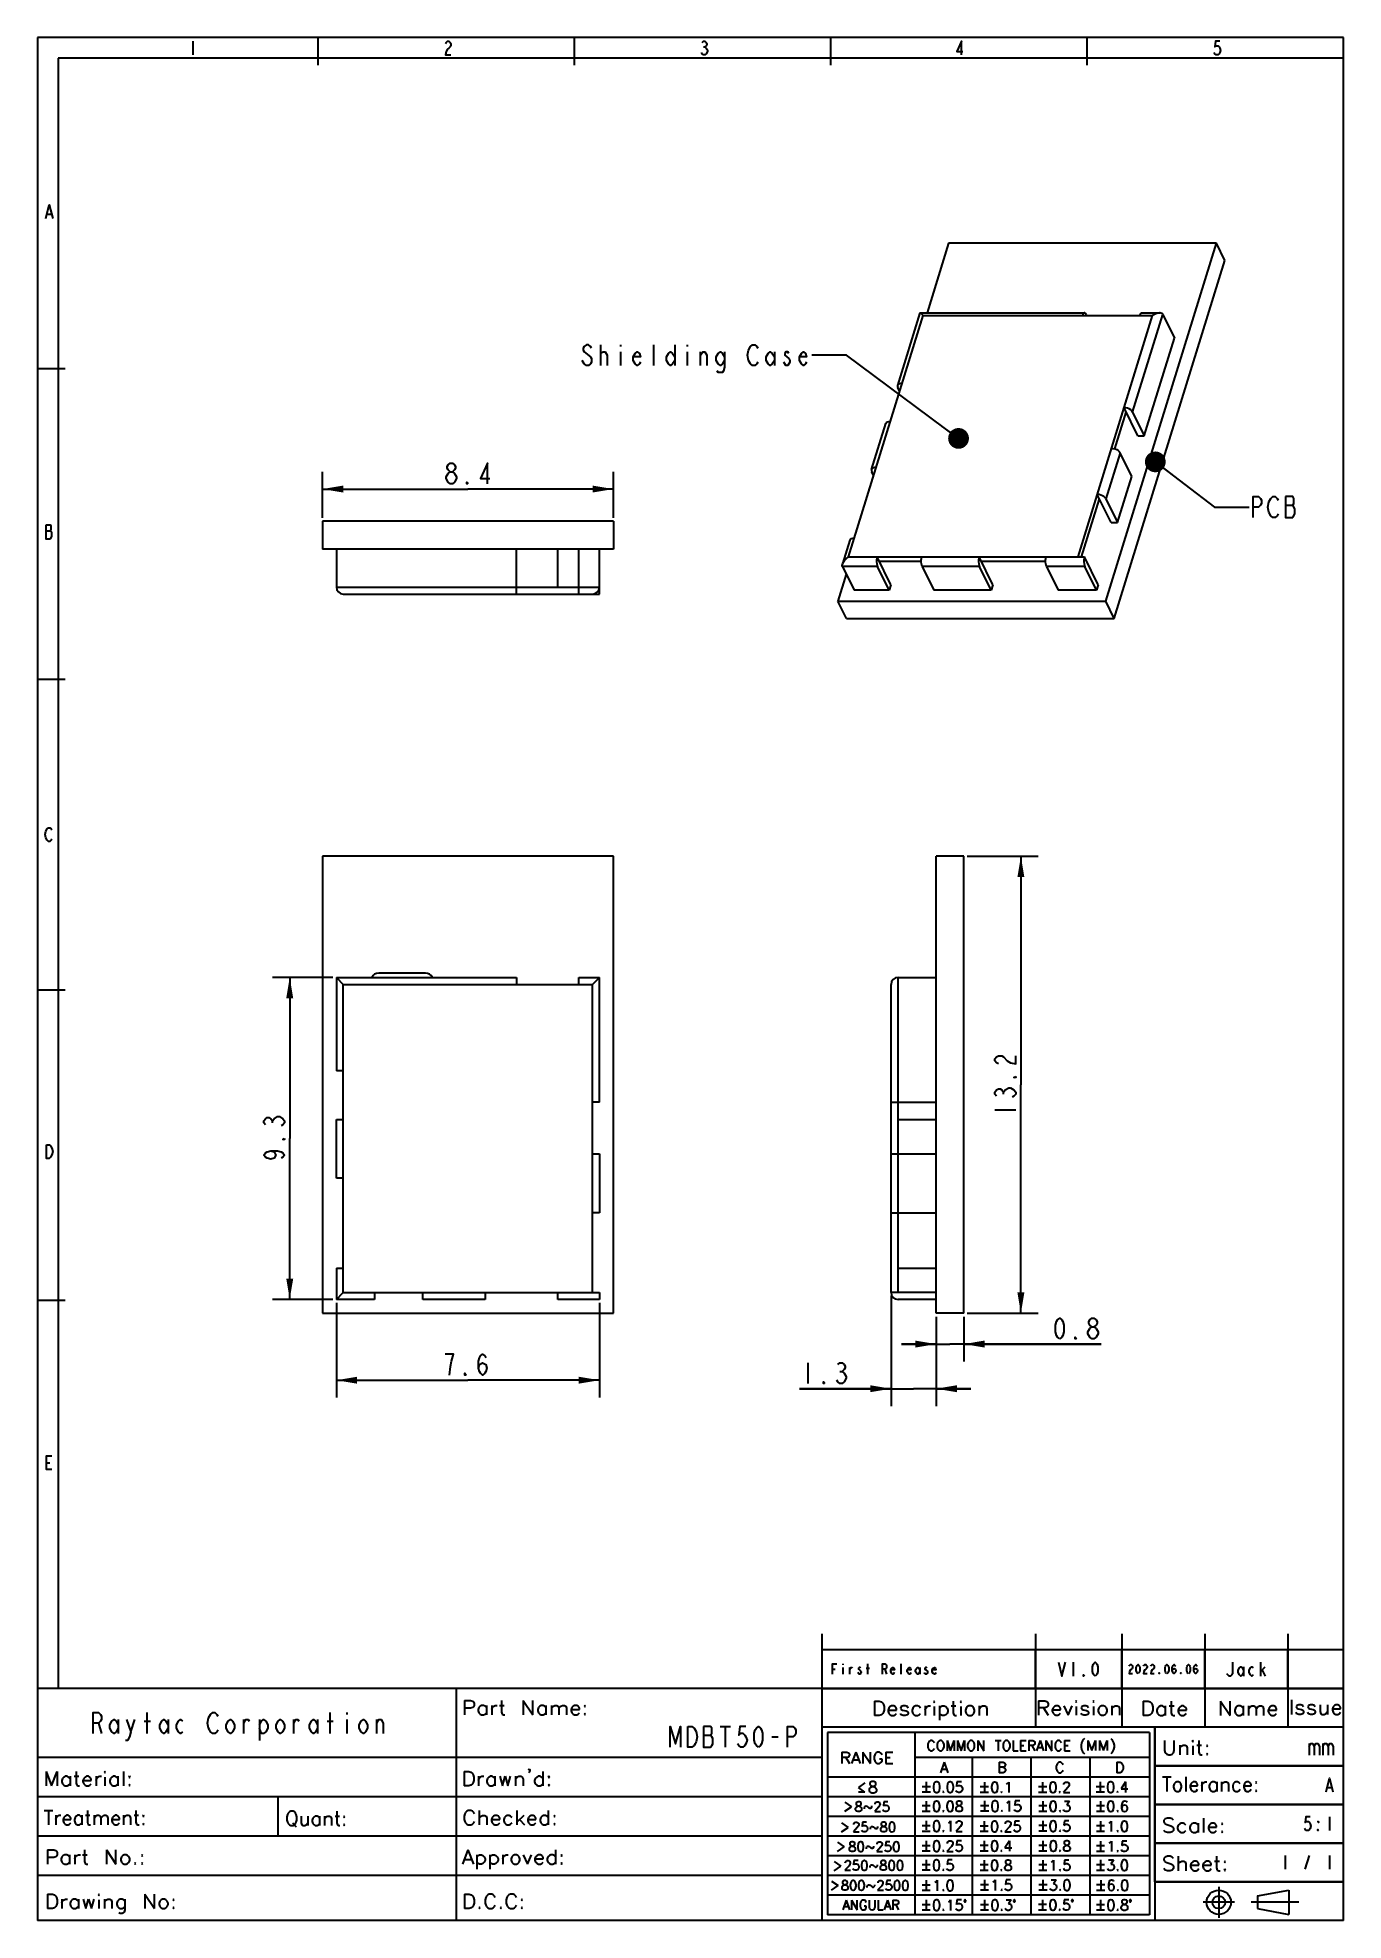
# Model space of a CAD drawing. Header units: millimetres. Extents: x 0 to 189, y 4 to 276.
import ezdxf

# ---------------------------------------------------------------- set-up
doc = ezdxf.new("R2010")
doc.units = ezdxf.units.MM
doc.header["$LTSCALE"] = 19.36
doc.layers.get('0').update_dxf_attribs({"linetype": 'CONTINUOUS'})
doc.styles.get("Standard").update_dxf_attribs({"font": 'txt', "width": 0.8})
doc.dimstyles.new('DIMSTYLE_1', dxfattribs={"dimtxt": 3, "dimasz": 3, "dimexe": 2.5, "dimexo": 0.5, "dimgap": 0.75, "dimtad": 1, "dimlfac": 0.2, "dimdsep": 46, "dimtxsty": 'Standard', "dimblk": '_FILLED', "dimblk1": '_FILLED', "dimblk2": '_FILLED', "dimcen": 0.09, "dimazin": 2, "dimtfac": 1, "dimtofl": 0, "dimtmove": 0, "dimatfit": 3, "dimldrblk": '_FILLED', "dimfxl": 0, "dimtolj": 1, "dimarcsym": 0})
doc.dimstyles.get("Standard").update_dxf_attribs({"dimtxt": 3, "dimasz": 3, "dimexe": 2.5, "dimexo": 0.5, "dimtad": 1, "dimdsep": 46, "dimtxsty": 'Standard', "dimblk": '_FILLED', "dimblk1": '_FILLED', "dimblk2": '_FILLED', "dimcen": 0.09, "dimazin": 2, "dimtp": 0.01, "dimtm": 0.01, "dimtfac": 1, "dimtofl": 0, "dimtmove": 0, "dimatfit": 3, "dimldrblk": '_FILLED', "dimfxl": 0, "dimtolj": 1, "dimarcsym": 0})

msp = doc.modelspace()

# ---------------------------------------------------------------- blocks, each defined once
blk = doc.blocks.new('_FILLED')
at = {"color": 0, "linetype": 'ByBlock'}
blk.add_solid([(0, 0), (-1, 0.167), (-1, -0.167)], dxfattribs=at)
blk = doc.blocks.new('*D2')
at = {"color": 7, "linetype": 'Continuous'}
for p, q in [((129.74, 90.83), (129.74, 84.38)), ((133.74, 90.83), (133.74, 84.38)), ((129.74, 86.88), (124.74, 86.88)), ((124.74, 86.88), (131.74, 86.88)), ((153.59, 86.88), (131.74, 86.88)), ((133.74, 86.88), (153.59, 86.88))]:
    blk.add_line(p, q, dxfattribs=at)
at = {"color": 7, "linetype": 'Continuous', "xscale": 3, "yscale": 3, "zscale": 3}
blk.add_blockref('_FILLED', (129.74, 86.88), dxfattribs=at)
at = {"color": 7, "linetype": 'Continuous', "xscale": 3, "yscale": 3, "zscale": 3, "rotation": 180}
blk.add_blockref('_FILLED', (133.74, 86.88), dxfattribs=at)
blk = doc.blocks.new('*D3')
at = {"color": 7, "linetype": 'Continuous'}
for p, q in [((41.13, 206.2), (41.13, 212.86)), ((83.13, 206.2), (83.13, 212.86)), ((41.13, 210.36), (62.13, 210.36)), ((83.13, 210.36), (62.13, 210.36))]:
    blk.add_line(p, q, dxfattribs=at)
at = {"color": 7, "linetype": 'Continuous', "xscale": 3, "yscale": 3, "zscale": 3, "rotation": 180}
blk.add_blockref('_FILLED', (41.13, 210.36), dxfattribs=at)
at = {"color": 7, "linetype": 'Continuous', "xscale": 3, "yscale": 3, "zscale": 3}
blk.add_blockref('_FILLED', (83.13, 210.36), dxfattribs=at)
blk = doc.blocks.new('*D4')
at = {"color": 7, "linetype": 'Continuous'}
for p, q in [((134.24, 157.33), (144.48, 157.33)), ((141.98, 157.33), (141.98, 124.33)), ((141.98, 91.33), (141.98, 124.33)), ((134.24, 91.33), (144.48, 91.33))]:
    blk.add_line(p, q, dxfattribs=at)
at = {"color": 7, "linetype": 'Continuous', "xscale": 3, "yscale": 3, "zscale": 3}
for p, rotation in [((141.98, 157.33), 90), ((141.98, 91.33), 270)]:
    blk.add_blockref('_FILLED', p, dxfattribs=dict(at, rotation=rotation))
blk = doc.blocks.new('*D5')
at = {"color": 7, "linetype": 'Continuous'}
for p, q in [((43.13, 92.83), (43.13, 79.16)), ((81.13, 92.83), (81.13, 79.16)), ((43.13, 81.66), (62.13, 81.66)), ((81.13, 81.66), (62.13, 81.66))]:
    blk.add_line(p, q, dxfattribs=at)
at = {"color": 7, "linetype": 'Continuous', "xscale": 3, "yscale": 3, "zscale": 3, "rotation": 180}
blk.add_blockref('_FILLED', (43.13, 81.66), dxfattribs=at)
at = {"color": 7, "linetype": 'Continuous', "xscale": 3, "yscale": 3, "zscale": 3}
blk.add_blockref('_FILLED', (81.13, 81.66), dxfattribs=at)
blk = doc.blocks.new('*D6')
at = {"color": 7, "linetype": 'Continuous'}
for p, q in [((42.63, 139.83), (33.9, 139.83)), ((36.4, 139.83), (36.4, 116.58)), ((36.4, 93.33), (36.4, 116.58)), ((42.63, 93.33), (33.9, 93.33))]:
    blk.add_line(p, q, dxfattribs=at)
at = {"color": 7, "linetype": 'Continuous', "xscale": 3, "yscale": 3, "zscale": 3}
for p, rotation in [((36.4, 139.83), 90), ((36.4, 93.33), 270)]:
    blk.add_blockref('_FILLED', p, dxfattribs=dict(at, rotation=rotation))
blk = doc.blocks.new('*D7')
at = {"color": 7, "linetype": 'Continuous'}
for p, q in [((123.24, 93.83), (123.24, 77.93)), ((129.74, 90.83), (129.74, 77.93)), ((123.24, 80.43), (110.01, 80.43)), ((110.01, 80.43), (126.49, 80.43)), ((134.74, 80.43), (126.49, 80.43)), ((129.74, 80.43), (134.74, 80.43))]:
    blk.add_line(p, q, dxfattribs=at)
at = {"color": 7, "linetype": 'Continuous', "xscale": 3, "yscale": 3, "zscale": 3}
blk.add_blockref('_FILLED', (123.24, 80.43), dxfattribs=at)
at = {"color": 7, "linetype": 'Continuous', "xscale": 3, "yscale": 3, "zscale": 3, "rotation": 180}
blk.add_blockref('_FILLED', (129.74, 80.43), dxfattribs=at)

# ---------------------------------------------------------------- dimensions: what is measured, and where the dimension line sits
at = {"color": 7, "linetype": 'Continuous'}
for base, p1, p2, angle, picture, middle in [((41.131, 210.363), (83.131, 205.701), (41.131, 205.701), 180, '*D3', (58.531, 210.363)), ((141.978, 157.329), (133.74, 91.329), (133.74, 157.329), 90, '*D4', (141.978, 119.529)), ((36.404, 139.829), (43.131, 93.329), (43.131, 139.829), 90, '*D6', (36.404, 112.979)), ((129.74, 86.88), (133.74, 91.329), (129.74, 91.329), 180, '*D2', (146.387, 86.88))]:
    dim = msp.add_linear_dim(base=base, p1=p1, p2=p2, angle=angle, dimstyle='DIMSTYLE_1', dxfattribs=at)
    dim.commit()
    dim.dimension.update_dxf_attribs({"geometry": picture, "text_midpoint": middle, "dimtype": 160})
for base, p1, p2, picture, middle in [((81.131, 81.661), (43.131, 93.329), (81.131, 93.329), '*D5', (58.256, 81.661)), ((129.74, 80.433), (123.24, 94.329), (129.74, 91.329), '*D7', (110.006, 80.433))]:
    dim = msp.add_linear_dim(base=base, p1=p1, p2=p2, dimstyle='DIMSTYLE_1', dxfattribs=at)
    dim.commit()
    dim.dimension.update_dxf_attribs({"geometry": picture, "text_midpoint": middle, "dimtype": 160})

# ---------------------------------------------------------------- linework, layer by layer
at = {"color": 7, "linetype": 'Continuous'}
for p, q in [((0, 275.551), (0, 3.653)), ((188.542, 275.551), (0, 275.551)), ((22.417, 275.038), (22.417, 273.06)), ((40.487, 271.574), (40.487, 275.551)), ((77.501, 271.574), (77.501, 275.551)), ((114.515, 271.574), (114.515, 275.551)), ((151.529, 271.574), (151.529, 275.551)), ((188.542, 3.653), (188.542, 275.551)), ((2.977, 272.574), (2.977, 37.144)), ((188.542, 272.574), (2.977, 272.574)), ((96.135, 274.214), (96.332, 274.214)), ((1.378, 250.071), (1.971, 250.071)), ((131.544, 245.875), (128.431, 235.803)), ((170.228, 245.875), (131.544, 245.875)), ((154.252, 194.176), (170.228, 245.875)), ((171.449, 243.389), (170.228, 245.875)), ((155.472, 191.689), (171.449, 243.389)), ((117.074, 200.566), (127.846, 235.424)), ((127.409, 235.787), (124.17, 225.306)), ((127.409, 235.787), (127.43, 235.803)), ((127.43, 235.803), (127.441, 235.801)), ((127.43, 235.803), (151.178, 235.803)), ((127.846, 235.424), (161.004, 235.424)), ((150.232, 200.566), (161.004, 235.424)), ((151.42, 235.586), (151.499, 235.424)), ((158.115, 221.486), (162.472, 235.586)), ((159.467, 235.803), (162.031, 235.803)), ((162.472, 235.586), (164.15, 232.167)), ((81.337, 228.191), (81.337, 231.191)), ((84.187, 231.191), (84.187, 230.941)), ((88.987, 228.191), (88.987, 231.191)), ((91.987, 231.191), (91.987, 228.191)), ((93.787, 231.191), (93.787, 230.941)), ((159.793, 218.067), (164.15, 232.167)), ((78.937, 228.441), (78.637, 228.941)), ((78.937, 230.191), (79.837, 229.441)), ((81.337, 229.941), (81.637, 230.191)), ((84.187, 230.191), (84.187, 228.191)), ((93.787, 230.191), (93.787, 228.191)), ((95.737, 228.191), (95.737, 230.191)), ((106.387, 230.191), (106.387, 228.191)), ((3.977, 227.72), (0, 227.72)), ((124.464, 224.481), (124.204, 225.011)), ((155.547, 216.156), (157.194, 221.486)), ((158.872, 218.067), (156.889, 222.108)), ((158.115, 221.486), (159.793, 218.067)), ((120.418, 213.165), (122.475, 219.823)), ((158.872, 218.067), (159.793, 218.067)), ((156.3, 215.611), (154.242, 208.953)), ((157.977, 212.192), (156.3, 215.611)), ((120.712, 212.34), (120.452, 212.87)), ((155.92, 205.534), (157.977, 212.192)), ((154.999, 205.534), (153.016, 209.575)), ((150.729, 200.566), (153.321, 208.953)), ((154.242, 208.953), (155.92, 205.534)), ((180.177, 208.015), (181.227, 208.015)), ((1.181, 204.344), (1.873, 204.344)), ((41.131, 205.701), (41.131, 201.701)), ((83.131, 205.701), (41.131, 205.701)), ((83.131, 205.701), (83.131, 201.701)), ((154.999, 205.534), (155.92, 205.534)), ((83.131, 201.701), (41.131, 201.701)), ((43.131, 201.701), (43.131, 196.201)), ((69.131, 195.201), (69.131, 201.701)), ((75.131, 196.201), (75.131, 201.701)), ((78.131, 195.201), (78.131, 201.701)), ((81.131, 195.201), (81.131, 201.701)), ((117.271, 202.982), (116.211, 199.551)), ((116.216, 199.161), (117.894, 195.743)), ((121.282, 199.161), (116.216, 199.161)), ((117.074, 200.566), (151.153, 200.566)), ((123.202, 196.526), (121.219, 200.566)), ((122.96, 195.743), (121.282, 199.161)), ((121.524, 199.945), (127.585, 199.945)), ((127.729, 199.161), (129.407, 195.743)), ((136.019, 199.161), (127.729, 199.161)), ((137.939, 196.526), (135.956, 200.566)), ((137.696, 195.743), (136.019, 199.161)), ((136.261, 199.945), (145.546, 199.945)), ((151.216, 199.161), (145.69, 199.161)), ((145.69, 199.161), (147.368, 195.743)), ((153.136, 196.526), (151.153, 200.566)), ((152.894, 195.743), (151.216, 199.161)), ((43.131, 196.201), (81.131, 196.201)), ((116.763, 198.046), (115.567, 194.176)), ((123.202, 196.526), (122.96, 195.743)), ((137.939, 196.526), (137.696, 195.743)), ((153.136, 196.526), (152.894, 195.743)), ((44.131, 195.201), (81.131, 195.201)), ((116.788, 191.689), (115.567, 194.176)), ((115.567, 194.176), (154.252, 194.176)), ((122.96, 195.743), (117.894, 195.743)), ((137.696, 195.743), (129.407, 195.743)), ((152.894, 195.743), (147.368, 195.743)), ((155.472, 191.689), (154.252, 194.176)), ((116.788, 191.689), (155.472, 191.689)), ((3.977, 182.866), (0, 182.866)), ((41.131, 157.329), (41.131, 91.329)), ((83.131, 157.329), (41.131, 157.329)), ((83.131, 91.329), (83.131, 157.329)), ((129.74, 91.329), (129.74, 157.329)), ((133.74, 157.329), (129.74, 157.329)), ((133.74, 91.329), (133.74, 157.329)), ((43.131, 139.829), (43.131, 126.329)), ((43.131, 139.829), (44.131, 138.829)), ((43.131, 139.829), (69.131, 139.829)), ((44.131, 94.329), (44.131, 138.829)), ((44.131, 138.829), (80.131, 138.829)), ((56.006, 140.454), (49.256, 140.454)), ((69.131, 139.829), (69.131, 138.829)), ((78.131, 139.829), (81.131, 139.829)), ((78.131, 138.829), (78.131, 139.829)), ((81.131, 139.829), (80.131, 138.829)), ((80.131, 94.329), (80.131, 138.829)), ((81.131, 121.829), (81.131, 139.829)), ((123.24, 94.329), (123.24, 138.829)), ((124.24, 94.329), (124.24, 139.829)), ((124.24, 139.829), (129.74, 139.829)), ((3.977, 138.012), (0, 138.012)), ((44.131, 126.329), (43.131, 126.329)), ((139.478, 122.979), (139.478, 123.279)), ((81.131, 121.829), (80.131, 121.829)), ((123.24, 121.829), (129.74, 121.829)), ((138.228, 120.729), (141.228, 120.729)), ((33.904, 118.829), (33.904, 119.129)), ((43.131, 110.829), (43.131, 119.329)), ((43.131, 119.329), (44.131, 119.329)), ((124.24, 119.329), (129.74, 119.329)), ((80.131, 114.329), (81.131, 114.329)), ((81.131, 114.329), (81.131, 105.829)), ((123.24, 114.329), (129.74, 114.329)), ((44.131, 110.829), (43.131, 110.829)), ((81.131, 105.829), (80.131, 105.829)), ((123.24, 105.829), (129.74, 105.829)), ((43.131, 97.829), (44.131, 97.829)), ((43.131, 97.829), (43.131, 93.329)), ((124.24, 97.829), (129.74, 97.829)), ((3.977, 93.158), (0, 93.158)), ((43.131, 93.329), (44.131, 94.329)), ((48.631, 93.329), (43.131, 93.329)), ((44.131, 94.329), (81.131, 94.329)), ((48.631, 94.329), (48.631, 93.329)), ((55.631, 93.329), (55.631, 94.329)), ((64.631, 93.329), (55.631, 93.329)), ((64.631, 94.329), (64.631, 93.329)), ((75.131, 93.329), (75.131, 94.329)), ((81.131, 93.329), (75.131, 93.329)), ((81.131, 94.329), (81.131, 93.329)), ((129.74, 94.329), (123.24, 94.329)), ((129.74, 93.329), (124.24, 93.329)), ((41.131, 91.329), (83.131, 91.329)), ((133.74, 91.329), (129.74, 91.329)), ((111.206, 84.183), (111.206, 81.183)), ((115.856, 82.933), (116.156, 82.933)), ((1.279, 69.737), (1.774, 69.737)), ((113.282, 3.653), (113.282, 45.028)), ((144.08, 45.028), (144.08, 31.562)), ((156.54, 45.028), (156.54, 31.562)), ((168.54, 45.028), (168.54, 31.562)), ((180.54, 45.028), (180.54, 31.562)), ((188.542, 42.726), (113.282, 42.726)), ((113.282, 37.144), (113.282, 42.726)), ((144.08, 37.144), (144.08, 42.726)), ((149.51, 40.935), (149.51, 38.935)), ((156.54, 37.144), (156.54, 42.726)), ((168.54, 37.144), (168.54, 42.726)), ((176.64, 38.935), (176.64, 40.935)), ((180.54, 37.144), (180.54, 42.726)), ((188.542, 37.144), (188.542, 42.726)), ((114.782, 39.935), (115.157, 39.935)), ((116.282, 40.685), (116.282, 40.56)), ((116.282, 40.185), (116.282, 39.185)), ((117.257, 39.185), (117.257, 40.185)), ((119.657, 40.06), (120.107, 40.06)), ((119.882, 39.185), (119.882, 40.685)), ((122.357, 39.935), (122.582, 39.185)), ((124.682, 39.185), (124.682, 40.685)), ((127.382, 40.185), (127.382, 39.185)), ((174.14, 40.268), (174.14, 38.935)), ((176.64, 39.601), (177.24, 40.268)), ((176.84, 39.768), (177.24, 38.935)), ((113.282, 37.133), (0.002, 37.133)), ((0.002, 3.653), (0.002, 37.133)), ((60.462, 3.653), (60.462, 37.133)), ((61.633, 35.388), (62.523, 35.388)), ((61.633, 35.388), (61.633, 33.311)), ((62.523, 35.388), (62.819, 35.288)), ((66.969, 35.388), (66.969, 33.707)), ((70.132, 35.388), (71.515, 33.311)), ((70.132, 35.388), (70.132, 33.311)), ((71.515, 33.311), (71.515, 35.388)), ((188.542, 37.144), (113.282, 37.144)), ((113.282, 37.144), (188.542, 37.144)), ((113.282, 3.653), (113.282, 37.133)), ((181.034, 35.479), (181.034, 33.402)), ((11.632, 32.648), (11.632, 30.648)), ((13.432, 30.898), (14.032, 32.648)), ((15.832, 30.648), (15.832, 33.648)), ((18.832, 32.648), (18.832, 30.648)), ((29.782, 30.648), (29.782, 32.648)), ((32.032, 32.648), (32.032, 29.648)), ((36.982, 30.648), (36.982, 32.648)), ((40.432, 32.648), (40.432, 30.648)), ((42.232, 30.648), (42.232, 33.648)), ((44.632, 33.648), (44.632, 33.398)), ((44.632, 32.648), (44.632, 30.648)), ((48.982, 30.648), (48.982, 32.648)), ((62.523, 34.298), (61.633, 34.298)), ((62.819, 34.398), (62.523, 34.298)), ((62.819, 35.288), (62.916, 35.189)), ((62.916, 34.497), (62.819, 34.398)), ((62.916, 35.189), (63.016, 34.992)), ((63.016, 34.694), (62.916, 34.497)), ((63.016, 34.992), (63.016, 34.694)), ((63.707, 34.398), (63.61, 34.102)), ((63.61, 34.102), (63.61, 33.903)), ((63.61, 33.903), (63.707, 33.607)), ((63.906, 34.597), (63.707, 34.398)), ((63.707, 33.607), (63.906, 33.411)), ((64.102, 34.694), (63.906, 34.597)), ((63.906, 33.411), (64.102, 33.311)), ((64.401, 34.694), (64.102, 34.694)), ((64.102, 33.311), (64.401, 33.311)), ((64.597, 34.597), (64.401, 34.694)), ((64.401, 33.311), (64.597, 33.411)), ((64.796, 34.398), (64.597, 34.597)), ((64.597, 33.411), (64.796, 33.607)), ((64.796, 34.694), (64.796, 33.311)), ((65.587, 34.694), (65.587, 33.311)), ((65.587, 34.102), (65.684, 34.398)), ((65.684, 34.398), (65.883, 34.597)), ((65.883, 34.597), (66.079, 34.694)), ((66.079, 34.694), (66.375, 34.694)), ((66.673, 34.694), (67.365, 34.694)), ((66.969, 33.707), (67.069, 33.411)), ((67.069, 33.411), (67.265, 33.311)), ((67.265, 33.311), (67.464, 33.311)), ((72.305, 34.398), (72.206, 34.102)), ((72.206, 34.102), (72.206, 33.903)), ((72.206, 33.903), (72.305, 33.607)), ((72.502, 34.597), (72.305, 34.398)), ((72.305, 33.607), (72.502, 33.411)), ((72.701, 34.694), (72.502, 34.597)), ((72.502, 33.411), (72.701, 33.311)), ((72.997, 34.694), (72.701, 34.694)), ((72.701, 33.311), (72.997, 33.311)), ((73.196, 34.597), (72.997, 34.694)), ((72.997, 33.311), (73.196, 33.411)), ((73.392, 34.398), (73.196, 34.597)), ((73.196, 33.411), (73.392, 33.607)), ((73.392, 34.694), (73.392, 33.311)), ((74.183, 34.694), (74.183, 33.311)), ((74.183, 34.298), (74.479, 34.597)), ((74.479, 34.597), (74.678, 34.694)), ((74.678, 34.694), (74.974, 34.694)), ((74.974, 34.694), (75.17, 34.597)), ((75.17, 34.597), (75.269, 34.298)), ((75.269, 34.298), (75.565, 34.597)), ((75.269, 34.298), (75.269, 33.311)), ((75.565, 34.597), (75.764, 34.694)), ((75.764, 34.694), (76.06, 34.694)), ((76.06, 34.694), (76.259, 34.597)), ((76.259, 34.597), (76.356, 34.298)), ((76.356, 34.298), (76.356, 33.311)), ((77.147, 34.398), (77.05, 34.102)), ((77.05, 34.102), (78.233, 34.102)), ((77.05, 34.102), (77.05, 33.903)), ((77.05, 33.903), (77.147, 33.607)), ((77.346, 34.597), (77.147, 34.398)), ((77.147, 33.607), (77.346, 33.411)), ((77.542, 34.694), (77.346, 34.597)), ((77.346, 33.411), (77.542, 33.311)), ((77.838, 34.694), (77.542, 34.694)), ((77.542, 33.311), (77.838, 33.311)), ((78.037, 34.597), (77.838, 34.694)), ((77.838, 33.311), (78.037, 33.411)), ((78.136, 34.497), (78.037, 34.597)), ((78.037, 33.411), (78.233, 33.607)), ((78.233, 34.298), (78.136, 34.497)), ((78.233, 34.102), (78.233, 34.298)), ((79.024, 34.694), (78.927, 34.597)), ((78.927, 34.597), (79.024, 34.497)), ((79.024, 33.508), (78.927, 33.411)), ((78.927, 33.411), (79.024, 33.311)), ((79.124, 34.597), (79.024, 34.694)), ((79.024, 34.497), (79.124, 34.597)), ((79.124, 33.411), (79.024, 33.508)), ((79.024, 33.311), (79.124, 33.411)), ((120.843, 35.307), (121.536, 35.307)), ((120.843, 35.307), (120.843, 33.231)), ((121.536, 33.231), (120.843, 33.231)), ((121.536, 35.307), (121.832, 35.208)), ((121.832, 33.331), (121.536, 33.231)), ((121.832, 35.208), (122.03, 35.011)), ((122.03, 33.527), (121.832, 33.331)), ((122.03, 35.011), (122.129, 34.813)), ((122.129, 33.725), (122.03, 33.527)), ((122.129, 34.813), (122.226, 34.517)), ((122.226, 34.023), (122.129, 33.725)), ((122.226, 34.517), (122.226, 34.023)), ((122.919, 34.319), (122.82, 34.023)), ((122.82, 34.023), (124.007, 34.023)), ((122.82, 34.023), (122.82, 33.825)), ((122.82, 33.825), (122.919, 33.527)), ((123.118, 34.517), (122.919, 34.319)), ((122.919, 33.527), (123.118, 33.331)), ((123.314, 34.614), (123.118, 34.517)), ((123.118, 33.331), (123.314, 33.231)), ((123.612, 34.614), (123.314, 34.614)), ((123.314, 33.231), (123.612, 33.231)), ((123.808, 34.517), (123.612, 34.614)), ((123.612, 33.231), (123.808, 33.331)), ((123.907, 34.418), (123.808, 34.517)), ((123.808, 33.331), (124.007, 33.527)), ((124.007, 34.22), (123.907, 34.418)), ((124.007, 34.023), (124.007, 34.22)), ((124.697, 34.517), (124.598, 34.319)), ((124.598, 34.319), (124.697, 34.12)), ((124.697, 33.331), (124.598, 33.527)), ((124.995, 34.614), (124.697, 34.517)), ((124.697, 34.12), (124.896, 34.023)), ((124.995, 33.231), (124.697, 33.331)), ((124.896, 34.023), (125.39, 33.924)), ((125.291, 34.614), (124.995, 34.614)), ((125.291, 33.231), (124.995, 33.231)), ((125.586, 34.517), (125.291, 34.614)), ((125.586, 33.331), (125.291, 33.231)), ((125.39, 33.924), (125.586, 33.825)), ((125.685, 34.319), (125.586, 34.517)), ((125.586, 33.825), (125.685, 33.626)), ((125.685, 33.527), (125.586, 33.331)), ((125.685, 33.626), (125.685, 33.527)), ((126.378, 34.319), (126.279, 34.023)), ((126.279, 34.023), (126.279, 33.825)), ((126.279, 33.825), (126.378, 33.527)), ((126.574, 34.517), (126.378, 34.319)), ((126.378, 33.527), (126.574, 33.331)), ((126.773, 34.614), (126.574, 34.517)), ((126.574, 33.331), (126.773, 33.231)), ((127.069, 34.614), (126.773, 34.614)), ((126.773, 33.231), (127.069, 33.231)), ((127.267, 34.517), (127.069, 34.614)), ((127.069, 33.231), (127.267, 33.331)), ((127.466, 34.319), (127.267, 34.517)), ((127.267, 33.331), (127.466, 33.527)), ((128.156, 34.614), (128.156, 33.231)), ((128.156, 34.023), (128.255, 34.319)), ((128.255, 34.319), (128.454, 34.517)), ((128.454, 34.517), (128.65, 34.614)), ((128.65, 34.614), (128.948, 34.614)), ((129.442, 35.307), (129.343, 35.208)), ((129.343, 35.208), (129.442, 35.111)), ((129.539, 35.208), (129.442, 35.307)), ((129.442, 35.111), (129.539, 35.208)), ((129.442, 34.517), (129.442, 33.231)), ((130.232, 34.614), (130.232, 32.539)), ((130.232, 34.319), (130.428, 34.517)), ((130.428, 33.331), (130.232, 33.527)), ((130.428, 34.517), (130.627, 34.614)), ((130.627, 33.231), (130.428, 33.331)), ((130.627, 34.614), (130.922, 34.614)), ((130.922, 33.231), (130.627, 33.231)), ((130.922, 34.614), (131.121, 34.517)), ((131.121, 33.331), (130.922, 33.231)), ((131.121, 34.517), (131.319, 34.319)), ((131.319, 33.527), (131.121, 33.331)), ((131.319, 34.319), (131.417, 34.023)), ((131.417, 33.825), (131.319, 33.527)), ((131.417, 34.023), (131.417, 33.825)), ((131.911, 34.614), (132.603, 34.614)), ((132.208, 35.307), (132.208, 33.626)), ((132.208, 33.626), (132.308, 33.331)), ((132.308, 33.331), (132.504, 33.231)), ((132.504, 33.231), (132.703, 33.231)), ((133.296, 35.307), (133.197, 35.208)), ((133.197, 35.208), (133.296, 35.111)), ((133.393, 35.208), (133.296, 35.307)), ((133.296, 35.111), (133.393, 35.208)), ((133.296, 34.517), (133.296, 33.231)), ((134.086, 34.319), (133.986, 34.023)), ((133.986, 34.023), (133.986, 33.825)), ((133.986, 33.825), (134.086, 33.527)), ((134.284, 34.517), (134.086, 34.319)), ((134.086, 33.527), (134.284, 33.331)), ((134.481, 34.614), (134.284, 34.517)), ((134.284, 33.331), (134.481, 33.231)), ((134.778, 34.614), (134.481, 34.614)), ((134.481, 33.231), (134.778, 33.231)), ((134.975, 34.517), (134.778, 34.614)), ((134.778, 33.231), (134.975, 33.331)), ((135.173, 34.319), (134.975, 34.517)), ((134.975, 33.331), (135.173, 33.527)), ((135.273, 34.023), (135.173, 34.319)), ((135.173, 33.527), (135.273, 33.825)), ((135.273, 33.825), (135.273, 34.023)), ((135.963, 34.614), (135.963, 33.231)), ((135.963, 34.22), (136.259, 34.517)), ((136.259, 34.517), (136.457, 34.614)), ((136.457, 34.614), (136.753, 34.614)), ((136.753, 34.614), (136.951, 34.517)), ((136.951, 34.517), (137.051, 34.22)), ((137.051, 34.22), (137.051, 33.231)), ((144.541, 35.339), (145.43, 35.339)), ((144.541, 35.339), (144.541, 33.263)), ((145.43, 34.35), (144.541, 34.35)), ((145.233, 34.35), (145.924, 33.263)), ((145.43, 35.339), (145.728, 35.239)), ((145.728, 34.45), (145.43, 34.35)), ((145.728, 35.239), (145.825, 35.142)), ((145.825, 34.549), (145.728, 34.45)), ((145.825, 35.142), (145.924, 34.944)), ((145.924, 34.745), (145.825, 34.549)), ((145.924, 34.944), (145.924, 34.745)), ((146.617, 34.35), (146.517, 34.053)), ((146.517, 34.053), (147.704, 34.053)), ((146.517, 34.053), (146.517, 33.856)), ((146.517, 33.856), (146.617, 33.559)), ((146.815, 34.549), (146.617, 34.35)), ((146.617, 33.559), (146.815, 33.362)), ((147.012, 34.646), (146.815, 34.549)), ((146.815, 33.362), (147.012, 33.263)), ((147.309, 34.646), (147.012, 34.646)), ((147.012, 33.263), (147.309, 33.263)), ((147.506, 34.549), (147.309, 34.646)), ((147.309, 33.263), (147.506, 33.362)), ((147.605, 34.45), (147.506, 34.549)), ((147.506, 33.362), (147.704, 33.559)), ((147.704, 34.251), (147.605, 34.45)), ((147.704, 34.053), (147.704, 34.251)), ((148.198, 34.646), (148.791, 33.263)), ((148.791, 33.263), (149.383, 34.646)), ((149.976, 35.339), (149.877, 35.239)), ((149.877, 35.239), (149.976, 35.142)), ((150.075, 35.239), (149.976, 35.339)), ((149.976, 35.142), (150.075, 35.239)), ((149.976, 34.549), (149.976, 33.263)), ((150.767, 34.549), (150.668, 34.35)), ((150.668, 34.35), (150.767, 34.152)), ((150.767, 33.362), (150.668, 33.559)), ((151.063, 34.646), (150.767, 34.549)), ((150.767, 34.152), (150.964, 34.053)), ((151.063, 33.263), (150.767, 33.362)), ((150.964, 34.053), (151.458, 33.955)), ((151.359, 34.646), (151.063, 34.646)), ((151.359, 33.263), (151.063, 33.263)), ((151.656, 34.549), (151.359, 34.646)), ((151.656, 33.362), (151.359, 33.263)), ((151.458, 33.955), (151.656, 33.856)), ((151.756, 34.35), (151.656, 34.549)), ((151.656, 33.856), (151.756, 33.658)), ((151.756, 33.559), (151.656, 33.362)), ((151.756, 33.658), (151.756, 33.559)), ((152.446, 35.339), (152.349, 35.239)), ((152.349, 35.239), (152.446, 35.142)), ((152.545, 35.239), (152.446, 35.339)), ((152.446, 35.142), (152.545, 35.239)), ((152.446, 34.549), (152.446, 33.263)), ((153.238, 34.35), (153.139, 34.053)), ((153.139, 34.053), (153.139, 33.856)), ((153.139, 33.856), (153.238, 33.559)), ((153.434, 34.549), (153.238, 34.35)), ((153.238, 33.559), (153.434, 33.362)), ((153.633, 34.646), (153.434, 34.549)), ((153.434, 33.362), (153.633, 33.263)), ((153.929, 34.646), (153.633, 34.646)), ((153.633, 33.263), (153.929, 33.263)), ((154.127, 34.549), (153.929, 34.646)), ((153.929, 33.263), (154.127, 33.362)), ((154.325, 34.35), (154.127, 34.549)), ((154.127, 33.362), (154.325, 33.559)), ((154.423, 34.053), (154.325, 34.35)), ((154.325, 33.559), (154.423, 33.856)), ((154.423, 33.856), (154.423, 34.053)), ((155.115, 34.646), (155.115, 33.263)), ((155.115, 34.251), (155.411, 34.549)), ((155.411, 34.549), (155.609, 34.646)), ((155.609, 34.646), (155.905, 34.646)), ((155.905, 34.646), (156.103, 34.549)), ((156.103, 34.549), (156.202, 34.251)), ((156.202, 34.251), (156.202, 33.263)), ((159.646, 35.303), (160.337, 35.303)), ((159.646, 35.303), (159.646, 33.228)), ((160.337, 33.228), (159.646, 33.228)), ((160.337, 35.303), (160.634, 35.204)), ((160.634, 33.325), (160.337, 33.228)), ((160.634, 35.204), (160.831, 35.006)), ((160.831, 33.523), (160.634, 33.325)), ((160.831, 35.006), (160.93, 34.809)), ((160.93, 33.722), (160.831, 33.523)), ((160.93, 34.809), (161.029, 34.512)), ((161.029, 34.018), (160.93, 33.722)), ((161.029, 34.512), (161.029, 34.018)), ((161.72, 34.315), (161.622, 34.018)), ((161.622, 34.018), (161.622, 33.819)), ((161.622, 33.819), (161.72, 33.523)), ((161.918, 34.512), (161.72, 34.315)), ((161.72, 33.523), (161.918, 33.325)), ((162.116, 34.611), (161.918, 34.512)), ((161.918, 33.325), (162.116, 33.228)), ((162.412, 34.611), (162.116, 34.611)), ((162.116, 33.228), (162.412, 33.228)), ((162.61, 34.512), (162.412, 34.611)), ((162.412, 33.228), (162.61, 33.325)), ((162.807, 34.315), (162.61, 34.512)), ((162.61, 33.325), (162.807, 33.523)), ((162.807, 34.611), (162.807, 33.228)), ((163.4, 34.611), (164.093, 34.611)), ((163.698, 35.303), (163.698, 33.623)), ((163.698, 33.623), (163.795, 33.325)), ((163.795, 33.325), (163.993, 33.228)), ((163.993, 33.228), (164.192, 33.228)), ((164.783, 34.315), (164.686, 34.018)), ((164.686, 34.018), (165.871, 34.018)), ((164.686, 34.018), (164.686, 33.819)), ((164.686, 33.819), (164.783, 33.523)), ((164.982, 34.512), (164.783, 34.315)), ((164.783, 33.523), (164.982, 33.325)), ((165.18, 34.611), (164.982, 34.512)), ((164.982, 33.325), (165.18, 33.228)), ((165.476, 34.611), (165.18, 34.611)), ((165.18, 33.228), (165.476, 33.228)), ((165.674, 34.512), (165.476, 34.611)), ((165.476, 33.228), (165.674, 33.325)), ((165.772, 34.413), (165.674, 34.512)), ((165.674, 33.325), (165.871, 33.523)), ((165.871, 34.216), (165.772, 34.413)), ((165.871, 34.018), (165.871, 34.216)), ((170.792, 35.304), (172.176, 33.229)), ((170.792, 35.304), (170.792, 33.229)), ((172.176, 33.229), (172.176, 35.304)), ((172.966, 34.316), (172.867, 34.019)), ((172.867, 34.019), (172.867, 33.822)), ((172.867, 33.822), (172.966, 33.525)), ((173.165, 34.514), (172.966, 34.316)), ((172.966, 33.525), (173.165, 33.328)), ((173.361, 34.612), (173.165, 34.514)), ((173.165, 33.328), (173.361, 33.229)), ((173.659, 34.612), (173.361, 34.612)), ((173.361, 33.229), (173.659, 33.229)), ((173.855, 34.514), (173.659, 34.612)), ((173.659, 33.229), (173.855, 33.328)), ((174.054, 34.316), (173.855, 34.514)), ((173.855, 33.328), (174.054, 33.525)), ((174.054, 34.612), (174.054, 33.229)), ((174.844, 34.612), (174.844, 33.229)), ((174.844, 34.217), (175.141, 34.514)), ((175.141, 34.514), (175.338, 34.612)), ((175.338, 34.612), (175.635, 34.612)), ((175.635, 34.612), (175.832, 34.514)), ((175.832, 34.514), (175.931, 34.217)), ((175.931, 34.217), (176.227, 34.514)), ((175.931, 34.217), (175.931, 33.229)), ((176.227, 34.514), (176.425, 34.612)), ((176.425, 34.612), (176.722, 34.612)), ((176.722, 34.612), (176.919, 34.514)), ((176.919, 34.514), (177.018, 34.217)), ((177.018, 34.217), (177.018, 33.229)), ((177.808, 34.316), (177.71, 34.019)), ((177.71, 34.019), (178.895, 34.019)), ((177.71, 34.019), (177.71, 33.822)), ((177.71, 33.822), (177.808, 33.525)), ((178.006, 34.514), (177.808, 34.316)), ((177.808, 33.525), (178.006, 33.328)), ((178.204, 34.612), (178.006, 34.514)), ((178.006, 33.328), (178.204, 33.229)), ((178.5, 34.612), (178.204, 34.612)), ((178.204, 33.229), (178.5, 33.229)), ((178.699, 34.514), (178.5, 34.612)), ((178.5, 33.229), (178.699, 33.328)), ((178.796, 34.415), (178.699, 34.514)), ((178.699, 33.328), (178.895, 33.525)), ((178.895, 34.217), (178.796, 34.415)), ((178.895, 34.019), (178.895, 34.217)), ((181.824, 34.687), (181.725, 34.489)), ((181.725, 34.489), (181.824, 34.292)), ((181.824, 33.501), (181.725, 33.699)), ((182.122, 34.786), (181.824, 34.687)), ((181.824, 34.292), (182.022, 34.193)), ((182.122, 33.402), (181.824, 33.501)), ((182.022, 34.193), (182.517, 34.094)), ((182.417, 34.786), (182.122, 34.786)), ((182.417, 33.402), (182.122, 33.402)), ((182.713, 34.687), (182.417, 34.786)), ((182.713, 33.501), (182.417, 33.402)), ((182.517, 34.094), (182.713, 33.995)), ((182.812, 34.489), (182.713, 34.687)), ((182.713, 33.995), (182.812, 33.797)), ((182.812, 33.699), (182.713, 33.501)), ((182.812, 33.797), (182.812, 33.699)), ((183.505, 34.687), (183.406, 34.489)), ((183.406, 34.489), (183.505, 34.292)), ((183.505, 33.501), (183.406, 33.699)), ((183.801, 34.786), (183.505, 34.687)), ((183.505, 34.292), (183.701, 34.193)), ((183.801, 33.402), (183.505, 33.501)), ((183.701, 34.193), (184.195, 34.094)), ((184.098, 34.786), (183.801, 34.786)), ((184.098, 33.402), (183.801, 33.402)), ((184.394, 34.687), (184.098, 34.786)), ((184.394, 33.501), (184.098, 33.402)), ((184.195, 34.094), (184.394, 33.995)), ((184.493, 34.489), (184.394, 34.687)), ((184.394, 33.995), (184.493, 33.797)), ((184.493, 33.699), (184.394, 33.501)), ((184.493, 33.797), (184.493, 33.699)), ((185.184, 34.786), (185.184, 33.797)), ((185.184, 33.797), (185.283, 33.501)), ((185.283, 33.501), (185.481, 33.402)), ((185.481, 33.402), (185.777, 33.402)), ((185.777, 33.402), (185.975, 33.501)), ((185.975, 33.501), (186.271, 33.797)), ((186.271, 34.786), (186.271, 33.402)), ((187.062, 34.489), (186.963, 34.193)), ((186.963, 34.193), (188.15, 34.193)), ((186.963, 34.193), (186.963, 33.995)), ((186.963, 33.995), (187.062, 33.699)), ((187.259, 34.687), (187.062, 34.489)), ((187.062, 33.699), (187.259, 33.501)), ((187.457, 34.786), (187.259, 34.687)), ((187.259, 33.501), (187.457, 33.402)), ((187.753, 34.786), (187.457, 34.786)), ((187.457, 33.402), (187.753, 33.402)), ((187.951, 34.687), (187.753, 34.786)), ((187.753, 33.402), (187.951, 33.501)), ((188.05, 34.588), (187.951, 34.687)), ((187.951, 33.501), (188.15, 33.699)), ((188.15, 34.39), (188.05, 34.588)), ((188.15, 34.193), (188.15, 34.39)), ((8.782, 32.148), (9.232, 30.648)), ((15.382, 32.398), (16.282, 32.398)), ((41.782, 32.398), (42.682, 32.398)), ((96.132, 30.413), (97.182, 30.413)), ((98.532, 31.663), (100.032, 31.663)), ((99.282, 31.663), (99.282, 28.663)), ((106.032, 30.163), (106.932, 30.163)), ((188.542, 31.562), (113.282, 31.562)), ((160.56, 30.771), (114.073, 30.771)), ((114.073, 30.771), (114.073, 4.444)), ((126.684, 30.771), (126.684, 4.444)), ((151.163, 29.929), (151.022, 29.789)), ((154.947, 29.929), (155.089, 29.789)), ((160.56, 30.771), (160.56, 4.444)), ((188.542, 31.562), (161.337, 31.562)), ((161.337, 9.235), (161.337, 31.562)), ((161.337, 31.562), (161.337, 3.653)), ((188.542, 9.235), (188.542, 31.562)), ((116.145, 27.933), (116.842, 27.933)), ((116.145, 27.933), (116.145, 26.305)), ((116.842, 27.933), (117.074, 27.855)), ((117.074, 27.234), (116.842, 27.158)), ((117.074, 27.855), (117.152, 27.777)), ((117.152, 27.312), (117.074, 27.234)), ((117.152, 27.777), (117.228, 27.623)), ((117.228, 27.466), (117.152, 27.312)), ((117.228, 27.623), (117.228, 27.466)), ((118.159, 27.933), (117.538, 26.305)), ((118.159, 27.933), (118.778, 26.305)), ((119.167, 27.933), (120.25, 26.305)), ((119.167, 27.933), (119.167, 26.305)), ((120.25, 26.305), (120.25, 27.933)), ((120.871, 27.544), (120.793, 27.312)), ((120.793, 27.312), (120.793, 26.926)), ((120.947, 27.701), (120.871, 27.544)), ((121.103, 27.855), (120.947, 27.701)), ((121.257, 27.933), (121.103, 27.855)), ((121.568, 27.933), (121.257, 27.933)), ((121.722, 27.855), (121.568, 27.933)), ((121.878, 27.701), (121.722, 27.855)), ((121.954, 27.544), (121.878, 27.701)), ((122.497, 27.933), (123.504, 27.933)), ((122.497, 27.933), (122.497, 26.305)), ((128.612, 29.266), (128.549, 29.054)), ((128.549, 29.054), (128.549, 28.704)), ((128.549, 28.704), (128.612, 28.493)), ((128.676, 29.405), (128.612, 29.266)), ((128.612, 28.493), (128.676, 28.353)), ((128.802, 29.544), (128.676, 29.405)), ((128.676, 28.353), (128.802, 28.212)), ((128.929, 29.616), (128.802, 29.544)), ((128.802, 28.212), (128.929, 28.142)), ((129.18, 29.616), (128.929, 29.616)), ((128.929, 28.142), (129.18, 28.142)), ((129.307, 29.544), (129.18, 29.616)), ((129.18, 28.142), (129.307, 28.212)), ((129.434, 29.405), (129.307, 29.544)), ((129.307, 28.212), (129.434, 28.353)), ((129.497, 29.266), (129.434, 29.405)), ((129.434, 28.353), (129.497, 28.493)), ((129.938, 29.266), (129.875, 29.054)), ((129.875, 29.054), (129.875, 28.704)), ((129.875, 28.704), (129.938, 28.493)), ((130.002, 29.405), (129.938, 29.266)), ((129.938, 28.493), (130.002, 28.353)), ((130.126, 29.544), (130.002, 29.405)), ((130.002, 28.353), (130.126, 28.212)), ((130.253, 29.616), (130.126, 29.544)), ((130.126, 28.212), (130.253, 28.142)), ((130.506, 29.616), (130.253, 29.616)), ((130.253, 28.142), (130.506, 28.142)), ((130.631, 29.544), (130.506, 29.616)), ((130.506, 28.142), (130.631, 28.212)), ((130.758, 29.405), (130.631, 29.544)), ((130.631, 28.212), (130.758, 28.353)), ((130.821, 29.266), (130.758, 29.405)), ((130.758, 28.353), (130.821, 28.493)), ((130.884, 29.054), (130.821, 29.266)), ((130.821, 28.493), (130.884, 28.704)), ((130.884, 28.704), (130.884, 29.054)), ((131.326, 29.616), (131.83, 28.142)), ((131.326, 29.616), (131.326, 28.142)), ((131.83, 28.142), (132.335, 29.616)), ((132.335, 29.616), (132.335, 28.142)), ((132.84, 29.616), (133.345, 28.142)), ((132.84, 29.616), (132.84, 28.142)), ((133.345, 28.142), (133.849, 29.616)), ((133.849, 29.616), (133.849, 28.142)), ((134.354, 29.266), (134.291, 29.054)), ((134.291, 29.054), (134.291, 28.704)), ((134.291, 28.704), (134.354, 28.493)), ((134.417, 29.405), (134.354, 29.266)), ((134.354, 28.493), (134.417, 28.353)), ((134.544, 29.544), (134.417, 29.405)), ((134.417, 28.353), (134.544, 28.212)), ((134.669, 29.616), (134.544, 29.544)), ((134.544, 28.212), (134.669, 28.142)), ((134.922, 29.616), (134.669, 29.616)), ((134.669, 28.142), (134.922, 28.142)), ((135.049, 29.544), (134.922, 29.616)), ((134.922, 28.142), (135.049, 28.212)), ((135.173, 29.405), (135.049, 29.544)), ((135.049, 28.212), (135.173, 28.353)), ((135.237, 29.266), (135.173, 29.405)), ((135.173, 28.353), (135.237, 28.493)), ((135.3, 29.054), (135.237, 29.266)), ((135.237, 28.493), (135.3, 28.704)), ((135.3, 28.704), (135.3, 29.054)), ((135.741, 29.616), (136.624, 28.142)), ((135.741, 29.616), (135.741, 28.142)), ((136.624, 28.142), (136.624, 29.616)), ((138.265, 29.616), (139.147, 29.616)), ((138.706, 29.616), (138.706, 28.142)), ((139.464, 29.266), (139.401, 29.054)), ((139.401, 29.054), (139.401, 28.704)), ((139.401, 28.704), (139.464, 28.493)), ((139.528, 29.405), (139.464, 29.266)), ((139.464, 28.493), (139.528, 28.353)), ((139.652, 29.544), (139.528, 29.405)), ((139.528, 28.353), (139.652, 28.212)), ((139.779, 29.616), (139.652, 29.544)), ((139.652, 28.212), (139.779, 28.142)), ((140.032, 29.616), (139.779, 29.616)), ((139.779, 28.142), (140.032, 28.142)), ((140.157, 29.544), (140.032, 29.616)), ((140.032, 28.142), (140.157, 28.212)), ((140.284, 29.405), (140.157, 29.544)), ((140.157, 28.212), (140.284, 28.353)), ((140.347, 29.266), (140.284, 29.405)), ((140.284, 28.353), (140.347, 28.493)), ((140.41, 29.054), (140.347, 29.266)), ((140.347, 28.493), (140.41, 28.704)), ((140.41, 28.704), (140.41, 29.054)), ((140.852, 29.616), (140.852, 28.142)), ((140.852, 28.142), (141.61, 28.142)), ((141.924, 29.616), (142.744, 29.616)), ((141.924, 29.616), (141.924, 28.142)), ((141.924, 28.913), (142.429, 28.913)), ((141.924, 28.142), (142.744, 28.142)), ((143.124, 29.616), (143.69, 29.616)), ((143.124, 29.616), (143.124, 28.142)), ((143.69, 28.913), (143.124, 28.913)), ((143.565, 28.913), (144.007, 28.142)), ((143.69, 29.616), (143.88, 29.544)), ((143.88, 28.985), (143.69, 28.913)), ((143.88, 29.544), (143.943, 29.475)), ((143.943, 29.054), (143.88, 28.985)), ((143.943, 29.475), (144.007, 29.335)), ((144.007, 29.194), (143.943, 29.054)), ((144.007, 29.335), (144.007, 29.194)), ((144.762, 29.616), (144.258, 28.142)), ((144.448, 28.634), (145.079, 28.634)), ((144.762, 29.616), (145.267, 28.142)), ((145.584, 29.616), (146.467, 28.142)), ((145.584, 29.616), (145.584, 28.142)), ((146.467, 28.142), (146.467, 29.616)), ((146.971, 29.266), (146.908, 29.054)), ((146.908, 29.054), (146.908, 28.704)), ((146.908, 28.704), (146.971, 28.493)), ((147.035, 29.405), (146.971, 29.266)), ((146.971, 28.493), (147.035, 28.353)), ((147.161, 29.544), (147.035, 29.405)), ((147.035, 28.353), (147.161, 28.212)), ((147.286, 29.616), (147.161, 29.544)), ((147.161, 28.212), (147.286, 28.142)), ((147.539, 29.616), (147.286, 29.616)), ((147.286, 28.142), (147.539, 28.142)), ((147.666, 29.544), (147.539, 29.616)), ((147.539, 28.142), (147.666, 28.212)), ((147.791, 29.405), (147.666, 29.544)), ((147.666, 28.212), (147.791, 28.353)), ((147.854, 29.266), (147.791, 29.405)), ((147.791, 28.353), (147.854, 28.493)), ((148.295, 29.616), (149.117, 29.616)), ((148.295, 29.616), (148.295, 28.142)), ((148.295, 28.913), (148.8, 28.913)), ((148.295, 28.142), (149.117, 28.142)), ((150.741, 29.297), (150.671, 28.947)), ((150.671, 28.947), (150.671, 28.668)), ((150.671, 28.668), (150.741, 28.317)), ((150.882, 29.578), (150.741, 29.297)), ((150.741, 28.317), (150.882, 28.037)), ((151.022, 29.789), (150.882, 29.578)), ((150.882, 28.037), (151.022, 27.825)), ((151.022, 27.825), (151.163, 27.686)), ((151.653, 29.648), (152.215, 28.176)), ((151.653, 29.648), (151.653, 28.176)), ((152.215, 28.176), (152.774, 29.648)), ((152.774, 29.648), (152.774, 28.176)), ((153.336, 29.648), (153.896, 28.176)), ((153.336, 29.648), (153.336, 28.176)), ((153.896, 28.176), (154.457, 29.648)), ((154.457, 29.648), (154.457, 28.176)), ((155.089, 27.825), (154.947, 27.686)), ((155.089, 29.789), (155.228, 29.578)), ((155.228, 28.037), (155.089, 27.825)), ((155.228, 29.578), (155.367, 29.297)), ((155.367, 28.317), (155.228, 28.037)), ((155.367, 29.297), (155.439, 28.947)), ((155.439, 28.668), (155.367, 28.317)), ((155.439, 28.947), (155.439, 28.668)), ((162.736, 29.645), (162.736, 28.162)), ((162.736, 28.162), (162.835, 27.865)), ((162.835, 27.865), (163.033, 27.668)), ((163.033, 27.668), (163.329, 27.569)), ((163.329, 27.569), (163.527, 27.569)), ((163.527, 27.569), (163.823, 27.668)), ((163.823, 27.668), (164.021, 27.865)), ((164.021, 27.865), (164.119, 28.162)), ((164.119, 28.162), (164.119, 29.645)), ((164.91, 28.952), (164.91, 27.569)), ((164.91, 28.557), (165.206, 28.855)), ((165.206, 28.855), (165.404, 28.952)), ((165.404, 28.952), (165.7, 28.952)), ((165.7, 28.952), (165.898, 28.855)), ((165.898, 28.855), (165.998, 28.557)), ((165.998, 28.557), (165.998, 27.569)), ((166.788, 29.645), (166.688, 29.545)), ((166.688, 29.545), (166.788, 29.448)), ((166.887, 29.545), (166.788, 29.645)), ((166.788, 29.448), (166.887, 29.545)), ((166.788, 28.855), (166.788, 27.569)), ((167.381, 28.952), (168.073, 28.952)), ((167.677, 29.645), (167.677, 27.964)), ((167.677, 27.964), (167.776, 27.668)), ((167.776, 27.668), (167.974, 27.569)), ((167.974, 27.569), (168.171, 27.569)), ((168.863, 28.952), (168.764, 28.855)), ((168.764, 28.855), (168.863, 28.756)), ((168.863, 27.766), (168.764, 27.668)), ((168.764, 27.668), (168.863, 27.569)), ((168.962, 28.855), (168.863, 28.952)), ((168.863, 28.756), (168.962, 28.855)), ((168.962, 27.668), (168.863, 27.766)), ((168.863, 27.569), (168.962, 27.668)), ((183.592, 29.188), (183.592, 27.521)), ((185.592, 29.188), (185.592, 27.521)), ((113.282, 27.163), (0.002, 27.163)), ((1.209, 25.147), (2.001, 23.066)), ((1.209, 25.147), (1.209, 23.066)), ((2.001, 23.066), (2.793, 25.147)), ((2.793, 25.147), (2.793, 23.066)), ((5.559, 25.147), (5.559, 23.462)), ((9.708, 25.147), (9.614, 25.046)), ((9.614, 25.046), (9.708, 24.945)), ((9.809, 25.046), (9.708, 25.147)), ((9.708, 24.945), (9.809, 25.046)), ((12.38, 25.147), (12.38, 23.066)), ((61.585, 25.143), (62.276, 25.143)), ((61.585, 25.143), (61.585, 23.067)), ((62.276, 25.143), (62.572, 25.043)), ((62.572, 25.043), (62.771, 24.847)), ((62.771, 24.847), (62.87, 24.648)), ((62.87, 24.648), (62.967, 24.352)), ((70.875, 25.439), (70.971, 25.538)), ((70.971, 25.342), (70.875, 25.439)), ((70.971, 25.043), (70.875, 24.944)), ((70.971, 25.538), (71.071, 25.439)), ((71.071, 25.439), (70.971, 25.342)), ((71.071, 25.242), (70.971, 25.043)), ((71.071, 25.439), (71.071, 25.242)), ((72.948, 25.143), (72.948, 23.067)), ((116.842, 27.158), (116.145, 27.158)), ((116.685, 27.158), (117.228, 26.305)), ((117.771, 26.848), (118.546, 26.848)), ((120.793, 26.926), (120.871, 26.691)), ((120.871, 26.691), (120.947, 26.537)), ((120.947, 26.537), (121.103, 26.383)), ((121.103, 26.383), (121.257, 26.305)), ((121.257, 26.305), (121.568, 26.305)), ((121.954, 26.926), (121.568, 26.926)), ((121.568, 26.305), (121.722, 26.383)), ((121.722, 26.383), (121.878, 26.537)), ((121.878, 26.537), (121.954, 26.691)), ((121.954, 26.691), (121.954, 26.926)), ((122.497, 27.158), (123.118, 27.158)), ((122.497, 26.305), (123.504, 26.305)), ((160.56, 27.173), (126.684, 27.173)), ((130.903, 26.491), (130.382, 24.97)), ((130.578, 25.477), (131.231, 25.477)), ((130.903, 26.491), (131.427, 24.97)), ((134.926, 27.173), (134.926, 4.444)), ((138.822, 26.491), (139.409, 26.491)), ((138.822, 26.491), (138.822, 24.97)), ((139.409, 25.766), (138.822, 25.766)), ((139.409, 24.97), (138.822, 24.97)), ((139.409, 26.491), (139.604, 26.419)), ((139.604, 25.84), (139.409, 25.766)), ((139.409, 25.766), (139.604, 25.695)), ((139.604, 25.042), (139.409, 24.97)), ((139.604, 26.419), (139.669, 26.347)), ((139.669, 25.912), (139.604, 25.84)), ((139.604, 25.695), (139.669, 25.623)), ((139.669, 25.114), (139.604, 25.042)), ((139.669, 26.347), (139.735, 26.201)), ((139.735, 26.058), (139.669, 25.912)), ((139.669, 25.623), (139.735, 25.477)), ((139.735, 25.26), (139.669, 25.114)), ((139.735, 26.201), (139.735, 26.058)), ((139.735, 25.477), (139.735, 25.26)), ((143.421, 27.173), (143.421, 4.444)), ((147.151, 26.13), (147.085, 25.912)), ((147.085, 25.912), (147.085, 25.549)), ((147.085, 25.549), (147.151, 25.331)), ((147.214, 26.273), (147.151, 26.13)), ((147.151, 25.331), (147.214, 25.188)), ((147.345, 26.419), (147.214, 26.273)), ((147.214, 25.188), (147.345, 25.042)), ((147.476, 26.491), (147.345, 26.419)), ((147.345, 25.042), (147.476, 24.97)), ((147.736, 26.491), (147.476, 26.491)), ((147.476, 24.97), (147.736, 24.97)), ((147.867, 26.419), (147.736, 26.491)), ((147.736, 24.97), (147.867, 25.042)), ((147.998, 26.273), (147.867, 26.419)), ((147.867, 25.042), (147.998, 25.188)), ((148.063, 26.13), (147.998, 26.273)), ((147.998, 25.188), (148.063, 25.331)), ((151.916, 27.173), (151.916, 4.444)), ((155.845, 26.491), (156.301, 26.491)), ((155.845, 26.491), (155.845, 24.97)), ((156.301, 24.97), (155.845, 24.97)), ((156.301, 26.491), (156.497, 26.419)), ((156.497, 25.042), (156.301, 24.97)), ((156.497, 26.419), (156.626, 26.273)), ((156.626, 25.188), (156.497, 25.042)), ((156.626, 26.273), (156.691, 26.13)), ((156.691, 25.331), (156.626, 25.188)), ((156.691, 26.13), (156.757, 25.912)), ((156.757, 25.549), (156.691, 25.331)), ((156.757, 25.912), (156.757, 25.549)), ((188.542, 25.98), (161.337, 25.98)), ((161.337, 25.98), (188.542, 25.98)), ((3.585, 24.153), (3.485, 23.858)), ((3.485, 23.858), (3.485, 23.663)), ((3.485, 23.663), (3.585, 23.367)), ((3.78, 24.354), (3.585, 24.153)), ((3.585, 23.367), (3.78, 23.166)), ((3.981, 24.455), (3.78, 24.354)), ((3.78, 23.166), (3.981, 23.066)), ((4.277, 24.455), (3.981, 24.455)), ((3.981, 23.066), (4.277, 23.066)), ((4.472, 24.354), (4.277, 24.455)), ((4.277, 23.066), (4.472, 23.166)), ((4.673, 24.153), (4.472, 24.354)), ((4.472, 23.166), (4.673, 23.367)), ((4.673, 24.455), (4.673, 23.066)), ((5.264, 24.455), (5.955, 24.455)), ((5.559, 23.462), (5.66, 23.166)), ((5.66, 23.166), (5.855, 23.066)), ((5.855, 23.066), (6.056, 23.066)), ((6.647, 24.153), (6.546, 23.858)), ((6.546, 23.858), (7.734, 23.858)), ((6.546, 23.858), (6.546, 23.663)), ((6.546, 23.663), (6.647, 23.367)), ((6.842, 24.354), (6.647, 24.153)), ((6.647, 23.367), (6.842, 23.166)), ((7.043, 24.455), (6.842, 24.354)), ((6.842, 23.166), (7.043, 23.066)), ((7.338, 24.455), (7.043, 24.455)), ((7.043, 23.066), (7.338, 23.066)), ((7.533, 24.354), (7.338, 24.455)), ((7.338, 23.066), (7.533, 23.166)), ((7.634, 24.254), (7.533, 24.354)), ((7.533, 23.166), (7.734, 23.367)), ((7.734, 24.059), (7.634, 24.254)), ((7.734, 23.858), (7.734, 24.059)), ((8.426, 24.455), (8.426, 23.066)), ((8.426, 23.858), (8.526, 24.153)), ((8.526, 24.153), (8.721, 24.354)), ((8.721, 24.354), (8.923, 24.455)), ((8.923, 24.455), (9.218, 24.455)), ((9.708, 24.354), (9.708, 23.066)), ((10.5, 24.153), (10.4, 23.858)), ((10.4, 23.858), (10.4, 23.663)), ((10.4, 23.663), (10.5, 23.367)), ((10.695, 24.354), (10.5, 24.153)), ((10.5, 23.367), (10.695, 23.166)), ((10.897, 24.455), (10.695, 24.354)), ((10.695, 23.166), (10.897, 23.066)), ((11.192, 24.455), (10.897, 24.455)), ((10.897, 23.066), (11.192, 23.066)), ((11.387, 24.354), (11.192, 24.455)), ((11.192, 23.066), (11.387, 23.166)), ((11.588, 24.153), (11.387, 24.354)), ((11.387, 23.166), (11.588, 23.367)), ((11.588, 24.455), (11.588, 23.066)), ((13.267, 24.455), (13.166, 24.354)), ((13.166, 24.354), (13.267, 24.254)), ((13.267, 23.267), (13.166, 23.166)), ((13.166, 23.166), (13.267, 23.066)), ((13.367, 24.354), (13.267, 24.455)), ((13.267, 24.254), (13.367, 24.354)), ((13.367, 23.166), (13.267, 23.267)), ((13.267, 23.066), (13.367, 23.166)), ((62.276, 23.067), (61.585, 23.067)), ((62.572, 23.166), (62.276, 23.067)), ((62.771, 23.362), (62.572, 23.166)), ((62.87, 23.561), (62.771, 23.362)), ((62.967, 23.857), (62.87, 23.561)), ((62.967, 24.352), (62.967, 23.857)), ((63.658, 24.452), (63.658, 23.067)), ((63.658, 23.857), (63.758, 24.153)), ((63.758, 24.153), (63.957, 24.352)), ((63.957, 24.352), (64.153, 24.452)), ((64.153, 24.452), (64.449, 24.452)), ((64.944, 24.153), (64.844, 23.857)), ((64.844, 23.857), (64.844, 23.661)), ((64.844, 23.661), (64.944, 23.362)), ((65.143, 24.352), (64.944, 24.153)), ((64.944, 23.362), (65.143, 23.166)), ((65.339, 24.452), (65.143, 24.352)), ((65.143, 23.166), (65.339, 23.067)), ((65.635, 24.452), (65.339, 24.452)), ((65.339, 23.067), (65.635, 23.067)), ((65.834, 24.352), (65.635, 24.452)), ((65.635, 23.067), (65.834, 23.166)), ((66.031, 24.153), (65.834, 24.352)), ((65.834, 23.166), (66.031, 23.362)), ((66.031, 24.452), (66.031, 23.067)), ((66.722, 24.452), (67.117, 23.067)), ((67.117, 23.067), (67.513, 24.452)), ((67.513, 24.452), (67.908, 23.067)), ((67.908, 23.067), (68.303, 24.452)), ((68.997, 24.452), (68.997, 23.067)), ((68.997, 24.056), (69.293, 24.352)), ((69.293, 24.352), (69.489, 24.452)), ((69.489, 24.452), (69.785, 24.452)), ((69.785, 24.452), (69.984, 24.352)), ((69.984, 24.352), (70.084, 24.056)), ((70.084, 24.056), (70.084, 23.067)), ((71.862, 24.153), (71.762, 23.857)), ((71.762, 23.857), (71.762, 23.661)), ((71.762, 23.661), (71.862, 23.362)), ((72.061, 24.352), (71.862, 24.153)), ((71.862, 23.362), (72.061, 23.166)), ((72.257, 24.452), (72.061, 24.352)), ((72.061, 23.166), (72.257, 23.067)), ((72.553, 24.452), (72.257, 24.452)), ((72.257, 23.067), (72.553, 23.067)), ((72.752, 24.352), (72.553, 24.452)), ((72.553, 23.067), (72.752, 23.166)), ((72.948, 24.153), (72.752, 24.352)), ((72.752, 23.166), (72.948, 23.362)), ((73.838, 24.452), (73.739, 24.352)), ((73.739, 24.352), (73.838, 24.253)), ((73.838, 23.266), (73.739, 23.166)), ((73.739, 23.166), (73.838, 23.067)), ((73.938, 24.352), (73.838, 24.452)), ((73.838, 24.253), (73.938, 24.352)), ((73.938, 23.166), (73.838, 23.266)), ((73.838, 23.067), (73.938, 23.166)), ((160.56, 24.332), (114.073, 24.332)), ((119.455, 23.49), (118.509, 22.827)), ((119.455, 22.165), (118.509, 22.827)), ((119.455, 22.165), (118.524, 22.165)), ((120.119, 22.586), (120.191, 22.745)), ((120.119, 22.348), (120.119, 22.586)), ((120.191, 22.187), (120.119, 22.348)), ((120.263, 23.623), (120.191, 23.463)), ((120.191, 23.463), (120.191, 23.304)), ((120.191, 23.304), (120.263, 23.144)), ((120.191, 22.745), (120.334, 22.905)), ((120.263, 22.107), (120.191, 22.187)), ((120.478, 23.701), (120.263, 23.623)), ((120.263, 23.144), (120.406, 23.063)), ((120.478, 22.029), (120.263, 22.107)), ((120.334, 22.905), (120.548, 22.985)), ((120.406, 23.063), (120.691, 22.985)), ((120.763, 23.701), (120.478, 23.701)), ((120.763, 22.029), (120.478, 22.029)), ((120.548, 22.985), (120.835, 23.063)), ((120.691, 22.985), (120.907, 22.905)), ((120.978, 23.623), (120.763, 23.701)), ((120.978, 22.107), (120.763, 22.029)), ((120.835, 23.063), (120.978, 23.144)), ((120.907, 22.905), (121.05, 22.745)), ((121.05, 23.463), (120.978, 23.623)), ((120.978, 23.144), (121.05, 23.304)), ((121.05, 22.187), (120.978, 22.107)), ((121.05, 23.304), (121.05, 23.463)), ((121.05, 22.745), (121.122, 22.586)), ((121.122, 22.348), (121.05, 22.187)), ((121.122, 22.586), (121.122, 22.348)), ((127.732, 22.998), (128.906, 22.998)), ((127.732, 22.2), (128.906, 22.2)), ((128.319, 23.651), (128.319, 22.345)), ((129.427, 23.361), (129.362, 22.998)), ((129.362, 22.998), (129.362, 22.78)), ((129.362, 22.78), (129.427, 22.417)), ((129.556, 23.579), (129.427, 23.361)), ((129.427, 22.417), (129.556, 22.2)), ((129.753, 23.651), (129.556, 23.579)), ((129.556, 22.2), (129.753, 22.128)), ((129.883, 23.651), (129.753, 23.651)), ((129.753, 22.128), (129.883, 22.128)), ((130.078, 23.579), (129.883, 23.651)), ((129.883, 22.128), (130.078, 22.2)), ((130.209, 23.361), (130.078, 23.579)), ((130.078, 22.2), (130.209, 22.417)), ((130.274, 22.998), (130.209, 23.361)), ((130.209, 22.417), (130.274, 22.78)), ((130.274, 22.78), (130.274, 22.998)), ((130.796, 22.274), (130.73, 22.2)), ((130.73, 22.2), (130.796, 22.128)), ((130.861, 22.2), (130.796, 22.274)), ((130.796, 22.128), (130.861, 22.2)), ((131.383, 23.361), (131.317, 22.998)), ((131.317, 22.998), (131.317, 22.78)), ((131.317, 22.78), (131.383, 22.417)), ((131.514, 23.579), (131.383, 23.361)), ((131.383, 22.417), (131.514, 22.2)), ((131.708, 23.651), (131.514, 23.579)), ((131.514, 22.2), (131.708, 22.128)), ((131.839, 23.651), (131.708, 23.651)), ((131.708, 22.128), (131.839, 22.128)), ((132.035, 23.579), (131.839, 23.651)), ((131.839, 22.128), (132.035, 22.2)), ((132.164, 23.361), (132.035, 23.579)), ((132.035, 22.2), (132.164, 22.417)), ((132.23, 22.998), (132.164, 23.361)), ((132.164, 22.417), (132.23, 22.78)), ((132.23, 22.78), (132.23, 22.998)), ((132.686, 22.274), (132.622, 22.417)), ((132.751, 23.651), (132.686, 22.998)), ((132.686, 22.998), (132.751, 23.07)), ((132.751, 22.2), (132.686, 22.274)), ((133.404, 23.651), (132.751, 23.651)), ((132.751, 23.07), (132.948, 23.144)), ((132.948, 22.128), (132.751, 22.2)), ((132.948, 23.144), (133.144, 23.144)), ((133.144, 22.128), (132.948, 22.128)), ((133.144, 23.144), (133.338, 23.07)), ((133.338, 22.2), (133.144, 22.128)), ((133.338, 23.07), (133.469, 22.926)), ((133.469, 22.345), (133.338, 22.2)), ((133.469, 22.926), (133.535, 22.709)), ((133.535, 22.563), (133.469, 22.345)), ((133.535, 22.709), (133.535, 22.563)), ((136.117, 22.979), (137.291, 22.979)), ((136.117, 22.181), (137.291, 22.181)), ((136.704, 23.632), (136.704, 22.326)), ((137.813, 23.34), (137.747, 22.979)), ((137.747, 22.979), (137.747, 22.761)), ((137.747, 22.761), (137.813, 22.398)), ((137.944, 23.558), (137.813, 23.34)), ((137.813, 22.398), (137.944, 22.181)), ((138.138, 23.632), (137.944, 23.558)), ((137.944, 22.181), (138.138, 22.109)), ((138.269, 23.632), (138.138, 23.632)), ((138.138, 22.109), (138.269, 22.109)), ((138.465, 23.558), (138.269, 23.632)), ((138.269, 22.109), (138.465, 22.181)), ((138.594, 23.34), (138.465, 23.558)), ((138.465, 22.181), (138.594, 22.398)), ((138.66, 22.979), (138.594, 23.34)), ((138.594, 22.398), (138.66, 22.761)), ((138.66, 22.761), (138.66, 22.979)), ((139.181, 22.255), (139.116, 22.181)), ((139.116, 22.181), (139.181, 22.109)), ((139.247, 22.181), (139.181, 22.255)), ((139.181, 22.109), (139.247, 22.181)), ((139.899, 23.34), (140.03, 23.414)), ((140.03, 23.414), (140.224, 23.632)), ((140.224, 23.632), (140.224, 22.109)), ((144.532, 22.979), (145.706, 22.979)), ((144.532, 22.183), (145.706, 22.183)), ((145.119, 23.632), (145.119, 22.326)), ((146.228, 23.342), (146.163, 22.979)), ((146.163, 22.979), (146.163, 22.761)), ((146.163, 22.761), (146.228, 22.4)), ((146.357, 23.56), (146.228, 23.342)), ((146.228, 22.4), (146.357, 22.183)), ((146.553, 23.632), (146.357, 23.56)), ((146.357, 22.183), (146.553, 22.109)), ((146.684, 23.632), (146.553, 23.632)), ((146.553, 22.109), (146.684, 22.109)), ((146.878, 23.56), (146.684, 23.632)), ((146.684, 22.109), (146.878, 22.183)), ((147.009, 23.342), (146.878, 23.56)), ((146.878, 22.183), (147.009, 22.4)), ((147.075, 22.979), (147.009, 23.342)), ((147.009, 22.4), (147.075, 22.761)), ((147.075, 22.761), (147.075, 22.979)), ((147.596, 22.255), (147.531, 22.183)), ((147.531, 22.183), (147.596, 22.109)), ((147.662, 22.183), (147.596, 22.255)), ((147.596, 22.109), (147.662, 22.183)), ((148.771, 22.835), (148.118, 22.109)), ((148.118, 22.109), (149.03, 22.109)), ((148.183, 23.342), (148.249, 23.486)), ((148.183, 23.268), (148.183, 23.342)), ((148.249, 23.486), (148.314, 23.56)), ((148.314, 23.56), (148.443, 23.632)), ((148.443, 23.632), (148.705, 23.632)), ((148.705, 23.632), (148.836, 23.56)), ((148.901, 23.051), (148.771, 22.835)), ((148.836, 23.56), (148.901, 23.486)), ((148.901, 23.486), (148.965, 23.342)), ((148.965, 23.197), (148.901, 23.051)), ((148.965, 23.342), (148.965, 23.197)), ((152.863, 22.99), (154.035, 22.99)), ((152.863, 22.193), (154.035, 22.193)), ((153.448, 23.642), (153.448, 22.337)), ((154.557, 23.353), (154.491, 22.99)), ((154.491, 22.99), (154.491, 22.772)), ((154.491, 22.772), (154.557, 22.411)), ((154.687, 23.57), (154.557, 23.353)), ((154.557, 22.411), (154.687, 22.193)), ((154.884, 23.642), (154.687, 23.57)), ((154.687, 22.193), (154.884, 22.12)), ((155.013, 23.642), (154.884, 23.642)), ((154.884, 22.12), (155.013, 22.12)), ((155.209, 23.57), (155.013, 23.642)), ((155.013, 22.12), (155.209, 22.193)), ((155.34, 23.353), (155.209, 23.57)), ((155.209, 22.193), (155.34, 22.411)), ((155.405, 22.99), (155.34, 23.353)), ((155.34, 22.411), (155.405, 22.772)), ((155.405, 22.772), (155.405, 22.99)), ((155.927, 22.265), (155.862, 22.193)), ((155.862, 22.193), (155.927, 22.12)), ((155.993, 22.193), (155.927, 22.265)), ((155.927, 22.12), (155.993, 22.193)), ((157.101, 23.642), (156.449, 22.628)), ((156.449, 22.628), (157.426, 22.628)), ((157.101, 23.642), (157.101, 22.12)), ((162.43, 24.355), (163.675, 24.355)), ((163.052, 24.355), (163.052, 22.279)), ((164.119, 23.367), (164.03, 23.069)), ((164.03, 23.069), (164.03, 22.872)), ((164.03, 22.872), (164.119, 22.575)), ((164.298, 23.565), (164.119, 23.367)), ((164.119, 22.575), (164.298, 22.378)), ((164.475, 23.662), (164.298, 23.565)), ((164.298, 22.378), (164.475, 22.279)), ((164.742, 23.662), (164.475, 23.662)), ((164.475, 22.279), (164.742, 22.279)), ((164.921, 23.565), (164.742, 23.662)), ((164.742, 22.279), (164.921, 22.378)), ((165.098, 23.367), (164.921, 23.565)), ((164.921, 22.378), (165.098, 22.575)), ((165.187, 23.069), (165.098, 23.367)), ((165.098, 22.575), (165.187, 22.872)), ((165.187, 22.872), (165.187, 23.069)), ((165.81, 24.355), (165.81, 22.279)), ((166.521, 23.367), (166.433, 23.069)), ((166.433, 23.069), (167.499, 23.069)), ((166.433, 23.069), (166.433, 22.872)), ((166.433, 22.872), (166.521, 22.575)), ((166.699, 23.565), (166.521, 23.367)), ((166.521, 22.575), (166.699, 22.378)), ((166.876, 23.662), (166.699, 23.565)), ((166.699, 22.378), (166.876, 22.279)), ((167.144, 23.662), (166.876, 23.662)), ((166.876, 22.279), (167.144, 22.279)), ((167.322, 23.565), (167.144, 23.662)), ((167.144, 22.279), (167.322, 22.378)), ((167.41, 23.466), (167.322, 23.565)), ((167.322, 22.378), (167.499, 22.575)), ((167.499, 23.267), (167.41, 23.466)), ((167.499, 23.069), (167.499, 23.267)), ((168.122, 23.662), (168.122, 22.279)), ((168.122, 23.069), (168.211, 23.367)), ((168.211, 23.367), (168.388, 23.565)), ((168.388, 23.565), (168.567, 23.662)), ((168.567, 23.662), (168.833, 23.662)), ((169.279, 23.367), (169.19, 23.069)), ((169.19, 23.069), (169.19, 22.872)), ((169.19, 22.872), (169.279, 22.575)), ((169.456, 23.565), (169.279, 23.367)), ((169.279, 22.575), (169.456, 22.378)), ((169.634, 23.662), (169.456, 23.565)), ((169.456, 22.378), (169.634, 22.279)), ((169.9, 23.662), (169.634, 23.662)), ((169.634, 22.279), (169.9, 22.279)), ((170.079, 23.565), (169.9, 23.662)), ((169.9, 22.279), (170.079, 22.378)), ((170.256, 23.367), (170.079, 23.565)), ((170.079, 22.378), (170.256, 22.575)), ((170.256, 23.662), (170.256, 22.279)), ((170.968, 23.662), (170.968, 22.279)), ((170.968, 23.267), (171.234, 23.565)), ((171.234, 23.565), (171.413, 23.662)), ((171.413, 23.662), (171.679, 23.662)), ((171.679, 23.662), (171.857, 23.565)), ((171.857, 23.565), (171.946, 23.267)), ((171.946, 23.267), (171.946, 22.279)), ((172.657, 23.367), (172.568, 23.069)), ((172.568, 23.069), (172.568, 22.872)), ((172.568, 22.872), (172.657, 22.575)), ((172.836, 23.565), (172.657, 23.367)), ((172.657, 22.575), (172.836, 22.378)), ((173.014, 23.662), (172.836, 23.565)), ((172.836, 22.378), (173.014, 22.279)), ((173.28, 23.662), (173.014, 23.662)), ((173.014, 22.279), (173.28, 22.279)), ((173.458, 23.565), (173.28, 23.662)), ((173.28, 22.279), (173.458, 22.378)), ((173.637, 23.367), (173.458, 23.565)), ((173.458, 22.378), (173.637, 22.575)), ((174.259, 23.367), (174.169, 23.069)), ((174.169, 23.069), (175.237, 23.069)), ((174.169, 23.069), (174.169, 22.872)), ((174.169, 22.872), (174.259, 22.575)), ((174.437, 23.565), (174.259, 23.367)), ((174.259, 22.575), (174.437, 22.378)), ((174.614, 23.662), (174.437, 23.565)), ((174.437, 22.378), (174.614, 22.279)), ((174.881, 23.662), (174.614, 23.662)), ((174.614, 22.279), (174.881, 22.279)), ((175.06, 23.565), (174.881, 23.662)), ((174.881, 22.279), (175.06, 22.378)), ((175.148, 23.466), (175.06, 23.565)), ((175.06, 22.378), (175.237, 22.575)), ((175.237, 23.267), (175.148, 23.466)), ((175.237, 23.069), (175.237, 23.267)), ((175.949, 23.662), (175.86, 23.565)), ((175.86, 23.565), (175.949, 23.466)), ((175.949, 22.476), (175.86, 22.378)), ((175.86, 22.378), (175.949, 22.279)), ((176.037, 23.565), (175.949, 23.662)), ((175.949, 23.466), (176.037, 23.565)), ((176.037, 22.378), (175.949, 22.476)), ((175.949, 22.279), (176.037, 22.378)), ((186.242, 22.856), (186.842, 22.856)), ((113.282, 21.483), (0.002, 21.483)), ((0.945, 19.514), (2.19, 19.514)), ((1.568, 19.514), (1.568, 17.433)), ((7.175, 19.514), (7.175, 17.829)), ((14.197, 19.514), (14.197, 17.829)), ((34.732, 15.803), (34.732, 21.483)), ((36.182, 19.116), (36.093, 18.919)), ((36.359, 19.315), (36.182, 19.116)), ((36.539, 19.414), (36.359, 19.315)), ((36.894, 19.414), (36.539, 19.414)), ((37.072, 19.315), (36.894, 19.414)), ((37.249, 19.116), (37.072, 19.315)), ((37.338, 18.919), (37.249, 19.116)), ((43.209, 19.414), (43.209, 17.733)), ((61.781, 19.215), (61.682, 19.016)), ((61.98, 19.411), (61.781, 19.215)), ((62.176, 19.511), (61.98, 19.411)), ((62.572, 19.511), (62.176, 19.511)), ((62.768, 19.411), (62.572, 19.511)), ((62.967, 19.215), (62.768, 19.411)), ((63.067, 19.016), (62.967, 19.215)), ((63.758, 19.511), (63.758, 17.435)), ((69.194, 19.511), (69.194, 17.435)), ((113.282, 21.491), (69.463, 21.491)), ((73.739, 19.511), (73.739, 17.435)), ((160.56, 21.491), (114.073, 21.491)), ((116.553, 20.721), (117.5, 20.059)), ((116.553, 19.397), (117.5, 20.059)), ((118.117, 19.837), (118.178, 19.97)), ((118.117, 19.636), (118.117, 19.837)), ((118.178, 19.505), (118.117, 19.636)), ((118.237, 20.7), (118.178, 20.567)), ((118.178, 20.567), (118.178, 20.434)), ((118.178, 20.434), (118.237, 20.301)), ((118.178, 19.97), (118.297, 20.103)), ((118.237, 19.438), (118.178, 19.505)), ((118.417, 20.766), (118.237, 20.7)), ((118.237, 20.301), (118.358, 20.236)), ((118.417, 19.372), (118.237, 19.438)), ((118.297, 20.103), (118.476, 20.168)), ((118.358, 20.236), (118.596, 20.168)), ((118.656, 20.766), (118.417, 20.766)), ((118.656, 19.372), (118.417, 19.372)), ((118.476, 20.168), (118.717, 20.236)), ((118.596, 20.168), (118.776, 20.103)), ((118.835, 20.7), (118.656, 20.766)), ((118.835, 19.438), (118.656, 19.372)), ((118.717, 20.236), (118.835, 20.301)), ((118.776, 20.103), (118.894, 19.97)), ((118.894, 20.567), (118.835, 20.7)), ((118.835, 20.301), (118.894, 20.434)), ((118.894, 19.505), (118.835, 19.438)), ((118.894, 20.434), (118.894, 20.567)), ((118.894, 19.97), (118.955, 19.837)), ((118.955, 19.636), (118.894, 19.505)), ((118.955, 19.837), (118.955, 19.636)), ((119.374, 19.902), (119.433, 20.103)), ((119.374, 19.769), (119.374, 19.902)), ((119.433, 20.103), (119.553, 20.168)), ((119.553, 20.168), (119.671, 20.168)), ((119.671, 20.168), (119.792, 20.103)), ((119.792, 20.103), (120.03, 19.902)), ((120.03, 19.902), (120.151, 19.837)), ((120.151, 19.837), (120.269, 19.837)), ((120.269, 19.837), (120.389, 19.902)), ((120.389, 19.902), (120.448, 20.035)), ((120.448, 20.035), (120.448, 20.168)), ((121.466, 20.035), (120.867, 19.372)), ((120.867, 19.372), (121.705, 19.372)), ((120.928, 20.502), (120.987, 20.633)), ((120.928, 20.434), (120.928, 20.502)), ((120.987, 20.633), (121.046, 20.7)), ((121.046, 20.7), (121.166, 20.766)), ((121.166, 20.766), (121.405, 20.766)), ((121.405, 20.766), (121.525, 20.7)), ((121.584, 20.236), (121.466, 20.035)), ((121.525, 20.7), (121.584, 20.633)), ((121.584, 20.633), (121.644, 20.502)), ((121.644, 20.369), (121.584, 20.236)), ((121.644, 20.502), (121.644, 20.369)), ((122.123, 19.505), (122.064, 19.636)), ((122.182, 20.766), (122.123, 20.168)), ((122.123, 20.168), (122.182, 20.236)), ((122.182, 19.438), (122.123, 19.505)), ((122.78, 20.766), (122.182, 20.766)), ((122.182, 20.236), (122.362, 20.301)), ((122.362, 19.372), (122.182, 19.438)), ((122.362, 20.301), (122.541, 20.301)), ((122.541, 19.372), (122.362, 19.372)), ((122.541, 20.301), (122.721, 20.236)), ((122.721, 19.438), (122.541, 19.372)), ((122.721, 20.236), (122.841, 20.103)), ((122.841, 19.571), (122.721, 19.438)), ((122.841, 20.103), (122.9, 19.902)), ((122.9, 19.769), (122.841, 19.571)), ((122.9, 19.902), (122.9, 19.769)), ((127.719, 20.234), (128.893, 20.234)), ((127.719, 19.438), (128.893, 19.438)), ((128.306, 20.886), (128.306, 19.581)), ((129.415, 20.597), (129.349, 20.234)), ((129.349, 20.234), (129.349, 20.016)), ((129.349, 20.016), (129.415, 19.655)), ((129.546, 20.815), (129.415, 20.597)), ((129.415, 19.655), (129.546, 19.438)), ((129.74, 20.886), (129.546, 20.815)), ((129.546, 19.438), (129.74, 19.364)), ((129.871, 20.886), (129.74, 20.886)), ((129.74, 19.364), (129.871, 19.364)), ((130.067, 20.815), (129.871, 20.886)), ((129.871, 19.364), (130.067, 19.438)), ((130.196, 20.597), (130.067, 20.815)), ((130.067, 19.438), (130.196, 19.655)), ((130.261, 20.234), (130.196, 20.597)), ((130.196, 19.655), (130.261, 20.016)), ((130.261, 20.016), (130.261, 20.234)), ((130.783, 19.509), (130.718, 19.438)), ((130.718, 19.438), (130.783, 19.364)), ((130.849, 19.438), (130.783, 19.509)), ((130.783, 19.364), (130.849, 19.438)), ((131.37, 20.597), (131.305, 20.234)), ((131.305, 20.234), (131.305, 20.016)), ((131.305, 20.016), (131.37, 19.655)), ((131.501, 20.815), (131.37, 20.597)), ((131.37, 19.655), (131.501, 19.438)), ((131.697, 20.886), (131.501, 20.815)), ((131.501, 19.438), (131.697, 19.364)), ((131.826, 20.886), (131.697, 20.886)), ((131.697, 19.364), (131.826, 19.364)), ((132.023, 20.815), (131.826, 20.886)), ((131.826, 19.364), (132.023, 19.438)), ((132.154, 20.597), (132.023, 20.815)), ((132.023, 19.438), (132.154, 19.655)), ((132.219, 20.234), (132.154, 20.597)), ((132.154, 19.655), (132.219, 20.016)), ((132.219, 20.016), (132.219, 20.234)), ((132.61, 19.873), (132.675, 20.016)), ((132.61, 19.655), (132.61, 19.873)), ((132.675, 19.509), (132.61, 19.655)), ((132.741, 20.815), (132.675, 20.669)), ((132.675, 20.669), (132.675, 20.523)), ((132.675, 20.523), (132.741, 20.379)), ((132.675, 20.016), (132.806, 20.162)), ((132.741, 19.438), (132.675, 19.509)), ((132.935, 20.886), (132.741, 20.815)), ((132.741, 20.379), (132.869, 20.306)), ((132.935, 19.364), (132.741, 19.438)), ((132.806, 20.162), (133, 20.234)), ((132.869, 20.306), (133.131, 20.234)), ((133.197, 20.886), (132.935, 20.886)), ((133.197, 19.364), (132.935, 19.364)), ((133, 20.234), (133.262, 20.306)), ((133.131, 20.234), (133.328, 20.162)), ((133.391, 20.815), (133.197, 20.886)), ((133.391, 19.438), (133.197, 19.364)), ((133.262, 20.306), (133.391, 20.379)), ((133.328, 20.162), (133.456, 20.016)), ((133.456, 20.669), (133.391, 20.815)), ((133.391, 20.379), (133.456, 20.523)), ((133.456, 19.509), (133.391, 19.438)), ((133.456, 20.523), (133.456, 20.669)), ((133.456, 20.016), (133.522, 19.873)), ((133.522, 19.655), (133.456, 19.509)), ((133.522, 19.873), (133.522, 19.655)), ((136.155, 20.257), (137.329, 20.257)), ((136.155, 19.461), (137.329, 19.461)), ((136.742, 20.91), (136.742, 19.605)), ((137.851, 20.62), (137.785, 20.257)), ((137.785, 20.257), (137.785, 20.04)), ((137.785, 20.04), (137.851, 19.676)), ((137.982, 20.838), (137.851, 20.62)), ((137.851, 19.676), (137.982, 19.461)), ((138.176, 20.91), (137.982, 20.838)), ((137.982, 19.461), (138.176, 19.387)), ((138.307, 20.91), (138.176, 20.91)), ((138.176, 19.387), (138.307, 19.387)), ((138.503, 20.838), (138.307, 20.91)), ((138.307, 19.387), (138.503, 19.461)), ((138.634, 20.62), (138.503, 20.838)), ((138.503, 19.461), (138.634, 19.676)), ((138.698, 20.257), (138.634, 20.62)), ((138.634, 19.676), (138.698, 20.04)), ((138.698, 20.04), (138.698, 20.257)), ((139.219, 19.533), (139.156, 19.461)), ((139.156, 19.461), (139.219, 19.387)), ((139.285, 19.461), (139.219, 19.533)), ((139.219, 19.387), (139.285, 19.461)), ((139.937, 20.62), (140.068, 20.692)), ((140.068, 20.692), (140.265, 20.91)), ((140.265, 20.91), (140.265, 19.387)), ((141.111, 19.533), (141.046, 19.676)), ((141.177, 20.91), (141.111, 20.257)), ((141.111, 20.257), (141.177, 20.329)), ((141.177, 19.461), (141.111, 19.533)), ((141.829, 20.91), (141.177, 20.91)), ((141.177, 20.329), (141.371, 20.403)), ((141.371, 19.387), (141.177, 19.461)), ((141.371, 20.403), (141.567, 20.403)), ((141.567, 19.387), (141.371, 19.387)), ((141.567, 20.403), (141.764, 20.329)), ((141.764, 19.461), (141.567, 19.387)), ((141.764, 20.329), (141.893, 20.185)), ((141.893, 19.605), (141.764, 19.461)), ((141.893, 20.185), (141.958, 19.968)), ((141.958, 19.822), (141.893, 19.605)), ((141.958, 19.968), (141.958, 19.822)), ((144.551, 20.236), (145.725, 20.236)), ((144.551, 19.438), (145.725, 19.438)), ((145.138, 20.888), (145.138, 19.583)), ((146.247, 20.599), (146.182, 20.236)), ((146.182, 20.236), (146.182, 20.018)), ((146.182, 20.018), (146.247, 19.655)), ((146.378, 20.817), (146.247, 20.599)), ((146.247, 19.655), (146.378, 19.438)), ((146.572, 20.888), (146.378, 20.817)), ((146.378, 19.438), (146.572, 19.366)), ((146.703, 20.888), (146.572, 20.888)), ((146.572, 19.366), (146.703, 19.366)), ((146.9, 20.817), (146.703, 20.888)), ((146.703, 19.366), (146.9, 19.438)), ((147.028, 20.599), (146.9, 20.817)), ((146.9, 19.438), (147.028, 19.655)), ((147.094, 20.236), (147.028, 20.599)), ((147.028, 19.655), (147.094, 20.018)), ((147.094, 20.018), (147.094, 20.236)), ((147.615, 19.512), (147.55, 19.438)), ((147.55, 19.438), (147.615, 19.366)), ((147.681, 19.438), (147.615, 19.512)), ((147.615, 19.366), (147.681, 19.438)), ((148.202, 19.512), (148.137, 19.655)), ((148.268, 19.438), (148.202, 19.512)), ((148.268, 20.888), (148.986, 20.888)), ((148.464, 19.366), (148.268, 19.438)), ((148.659, 19.366), (148.464, 19.366)), ((148.986, 20.888), (148.593, 20.308)), ((148.593, 20.308), (148.79, 20.308)), ((148.855, 19.438), (148.659, 19.366)), ((148.79, 20.308), (148.92, 20.236)), ((148.986, 19.583), (148.855, 19.438)), ((148.92, 20.236), (148.986, 20.164)), ((148.986, 20.164), (149.051, 19.947)), ((149.051, 19.801), (148.986, 19.583)), ((149.051, 19.947), (149.051, 19.801)), ((152.876, 20.236), (154.05, 20.236)), ((152.876, 19.438), (154.05, 19.438)), ((153.463, 20.888), (153.463, 19.583)), ((154.571, 20.599), (154.506, 20.236)), ((154.506, 20.236), (154.506, 20.018)), ((154.506, 20.018), (154.571, 19.655)), ((154.702, 20.817), (154.571, 20.599)), ((154.571, 19.655), (154.702, 19.438)), ((154.899, 20.888), (154.702, 20.817)), ((154.702, 19.438), (154.899, 19.366)), ((155.027, 20.888), (154.899, 20.888)), ((154.899, 19.366), (155.027, 19.366)), ((155.224, 20.817), (155.027, 20.888)), ((155.027, 19.366), (155.224, 19.438)), ((155.355, 20.599), (155.224, 20.817)), ((155.224, 19.438), (155.355, 19.655)), ((155.42, 20.236), (155.355, 20.599)), ((155.355, 19.655), (155.42, 20.018)), ((155.42, 20.018), (155.42, 20.236)), ((155.942, 19.512), (155.876, 19.438)), ((155.876, 19.438), (155.942, 19.366)), ((156.007, 19.438), (155.942, 19.512)), ((155.942, 19.366), (156.007, 19.438)), ((156.592, 20.599), (156.529, 20.236)), ((156.529, 20.236), (156.529, 19.873)), ((156.592, 20.09), (156.529, 19.873)), ((156.529, 19.873), (156.592, 19.583)), ((156.723, 20.817), (156.592, 20.599)), ((156.723, 20.236), (156.592, 20.09)), ((156.592, 19.583), (156.723, 19.438)), ((156.92, 20.888), (156.723, 20.817)), ((156.92, 20.308), (156.723, 20.236)), ((156.723, 19.438), (156.92, 19.366)), ((157.05, 20.888), (156.92, 20.888)), ((156.985, 20.308), (156.92, 20.308)), ((156.92, 19.366), (156.985, 19.366)), ((157.179, 20.236), (156.985, 20.308)), ((156.985, 19.366), (157.179, 19.438)), ((157.245, 20.817), (157.05, 20.888)), ((157.31, 20.09), (157.179, 20.236)), ((157.179, 19.438), (157.31, 19.583)), ((157.31, 20.671), (157.245, 20.817)), ((157.376, 19.873), (157.31, 20.09)), ((157.31, 19.583), (157.376, 19.801)), ((157.376, 19.801), (157.376, 19.873)), ((188.542, 20.398), (161.337, 20.398)), ((161.337, 20.398), (188.542, 20.398)), ((2.637, 18.822), (2.637, 17.433)), ((2.637, 18.225), (2.725, 18.521)), ((2.725, 18.521), (2.907, 18.722)), ((2.907, 18.722), (3.083, 18.822)), ((3.083, 18.822), (3.347, 18.822)), ((3.793, 18.521), (3.705, 18.225)), ((3.705, 18.225), (4.774, 18.225)), ((3.705, 18.225), (3.705, 18.03)), ((3.705, 18.03), (3.793, 17.735)), ((3.969, 18.722), (3.793, 18.521)), ((3.793, 17.735), (3.969, 17.534)), ((4.152, 18.822), (3.969, 18.722)), ((3.969, 17.534), (4.152, 17.433)), ((4.416, 18.822), (4.152, 18.822)), ((4.152, 17.433), (4.416, 17.433)), ((4.592, 18.722), (4.416, 18.822)), ((4.416, 17.433), (4.592, 17.534)), ((4.686, 18.621), (4.592, 18.722)), ((4.592, 17.534), (4.774, 17.735)), ((4.774, 18.426), (4.686, 18.621)), ((4.774, 18.225), (4.774, 18.426)), ((5.396, 18.521), (5.308, 18.225)), ((5.308, 18.225), (5.308, 18.03)), ((5.308, 18.03), (5.396, 17.735)), ((5.572, 18.722), (5.396, 18.521)), ((5.396, 17.735), (5.572, 17.534)), ((5.748, 18.822), (5.572, 18.722)), ((5.572, 17.534), (5.748, 17.433)), ((6.019, 18.822), (5.748, 18.822)), ((5.748, 17.433), (6.019, 17.433)), ((6.195, 18.722), (6.019, 18.822)), ((6.019, 17.433), (6.195, 17.534)), ((6.371, 18.521), (6.195, 18.722)), ((6.195, 17.534), (6.371, 17.735)), ((6.371, 18.822), (6.371, 17.433)), ((6.905, 18.822), (7.527, 18.822)), ((7.175, 17.829), (7.263, 17.534)), ((7.263, 17.534), (7.439, 17.433)), ((7.439, 17.433), (7.615, 17.433)), ((8.15, 18.822), (8.15, 17.433)), ((8.15, 18.426), (8.42, 18.722)), ((8.42, 18.722), (8.596, 18.822)), ((8.596, 18.822), (8.86, 18.822)), ((8.86, 18.822), (9.043, 18.722)), ((9.043, 18.722), (9.131, 18.426)), ((9.131, 18.426), (9.395, 18.722)), ((9.131, 18.426), (9.131, 17.433)), ((9.395, 18.722), (9.577, 18.822)), ((9.577, 18.822), (9.841, 18.822)), ((9.841, 18.822), (10.017, 18.722)), ((10.017, 18.722), (10.111, 18.426)), ((10.111, 18.426), (10.111, 17.433)), ((10.822, 18.521), (10.734, 18.225)), ((10.734, 18.225), (11.796, 18.225)), ((10.734, 18.225), (10.734, 18.03)), ((10.734, 18.03), (10.822, 17.735)), ((10.998, 18.722), (10.822, 18.521)), ((10.822, 17.735), (10.998, 17.534)), ((11.174, 18.822), (10.998, 18.722)), ((10.998, 17.534), (11.174, 17.433)), ((11.444, 18.822), (11.174, 18.822)), ((11.174, 17.433), (11.444, 17.433)), ((11.62, 18.722), (11.444, 18.822)), ((11.444, 17.433), (11.62, 17.534)), ((11.708, 18.621), (11.62, 18.722)), ((11.62, 17.534), (11.796, 17.735)), ((11.796, 18.426), (11.708, 18.621)), ((11.796, 18.225), (11.796, 18.426)), ((12.418, 18.822), (12.418, 17.433)), ((12.418, 18.426), (12.689, 18.722)), ((12.689, 18.722), (12.865, 18.822)), ((12.865, 18.822), (13.135, 18.822)), ((13.135, 18.822), (13.311, 18.722)), ((13.311, 18.722), (13.399, 18.426)), ((13.399, 18.426), (13.399, 17.433)), ((13.933, 18.822), (14.556, 18.822)), ((14.197, 17.829), (14.286, 17.534)), ((14.286, 17.534), (14.468, 17.433)), ((14.468, 17.433), (14.644, 17.433)), ((15.266, 18.822), (15.178, 18.722)), ((15.178, 18.722), (15.266, 18.621)), ((15.266, 17.634), (15.178, 17.534)), ((15.178, 17.534), (15.266, 17.433)), ((15.354, 18.722), (15.266, 18.822)), ((15.266, 18.621), (15.354, 18.722)), ((15.354, 17.534), (15.266, 17.634)), ((15.266, 17.433), (15.354, 17.534)), ((36.093, 18.919), (36.004, 18.623)), ((36.004, 18.623), (36.004, 18.128)), ((36.004, 18.128), (36.093, 17.83)), ((36.093, 17.83), (36.182, 17.634)), ((36.182, 17.634), (36.359, 17.435)), ((36.359, 17.435), (36.539, 17.338)), ((36.539, 17.338), (36.894, 17.338)), ((36.805, 17.733), (37.338, 17.139)), ((36.894, 17.338), (37.072, 17.435)), ((37.072, 17.435), (37.249, 17.634)), ((37.249, 17.634), (37.338, 17.83)), ((37.427, 18.623), (37.338, 18.919)), ((37.338, 17.83), (37.427, 18.128)), ((37.427, 18.128), (37.427, 18.623)), ((38.051, 18.72), (38.051, 17.733)), ((38.051, 17.733), (38.14, 17.435)), ((38.14, 17.435), (38.317, 17.338)), ((38.317, 17.338), (38.583, 17.338)), ((38.583, 17.338), (38.761, 17.435)), ((38.761, 17.435), (39.027, 17.733)), ((39.027, 18.72), (39.027, 17.338)), ((39.74, 18.424), (39.651, 18.128)), ((39.651, 18.128), (39.651, 17.929)), ((39.651, 17.929), (39.74, 17.634)), ((39.917, 18.623), (39.74, 18.424)), ((39.74, 17.634), (39.917, 17.435)), ((40.095, 18.72), (39.917, 18.623)), ((39.917, 17.435), (40.095, 17.338)), ((40.361, 18.72), (40.095, 18.72)), ((40.095, 17.338), (40.361, 17.338)), ((40.541, 18.623), (40.361, 18.72)), ((40.361, 17.338), (40.541, 17.435)), ((40.719, 18.424), (40.541, 18.623)), ((40.541, 17.435), (40.719, 17.634)), ((40.719, 18.72), (40.719, 17.338)), ((41.429, 18.72), (41.429, 17.338)), ((41.429, 18.325), (41.695, 18.623)), ((41.695, 18.623), (41.875, 18.72)), ((41.875, 18.72), (42.142, 18.72)), ((42.142, 18.72), (42.319, 18.623)), ((42.319, 18.623), (42.408, 18.325)), ((42.408, 18.325), (42.408, 17.338)), ((42.94, 18.72), (43.564, 18.72)), ((43.209, 17.733), (43.298, 17.435)), ((43.298, 17.435), (43.476, 17.338)), ((43.476, 17.338), (43.653, 17.338)), ((44.274, 18.72), (44.186, 18.623)), ((44.186, 18.623), (44.274, 18.524)), ((44.274, 17.534), (44.186, 17.435)), ((44.186, 17.435), (44.274, 17.338)), ((44.363, 18.623), (44.274, 18.72)), ((44.274, 18.524), (44.363, 18.623)), ((44.363, 17.435), (44.274, 17.534)), ((44.274, 17.338), (44.363, 17.435)), ((61.682, 19.016), (61.585, 18.72)), ((61.585, 18.72), (61.585, 18.225)), ((61.585, 18.225), (61.682, 17.929)), ((61.682, 17.929), (61.781, 17.73)), ((61.781, 17.73), (61.98, 17.534)), ((61.98, 17.534), (62.176, 17.435)), ((62.176, 17.435), (62.572, 17.435)), ((62.572, 17.435), (62.768, 17.534)), ((62.768, 17.534), (62.967, 17.73)), ((62.967, 17.73), (63.067, 17.929)), ((63.758, 18.422), (64.054, 18.72)), ((64.054, 18.72), (64.253, 18.817)), ((64.253, 18.817), (64.549, 18.817)), ((64.549, 18.817), (64.745, 18.72)), ((64.745, 18.72), (64.844, 18.422)), ((64.844, 18.422), (64.844, 17.435)), ((65.635, 18.521), (65.536, 18.225)), ((65.536, 18.225), (66.722, 18.225)), ((65.536, 18.225), (65.536, 18.026)), ((65.536, 18.026), (65.635, 17.73)), ((65.832, 18.72), (65.635, 18.521)), ((65.635, 17.73), (65.832, 17.534)), ((66.031, 18.817), (65.832, 18.72)), ((65.832, 17.534), (66.031, 17.435)), ((66.326, 18.817), (66.031, 18.817)), ((66.031, 17.435), (66.326, 17.435)), ((66.525, 18.72), (66.326, 18.817)), ((66.326, 17.435), (66.525, 17.534)), ((66.622, 18.621), (66.525, 18.72)), ((66.525, 17.534), (66.722, 17.73)), ((66.722, 18.422), (66.622, 18.621)), ((66.722, 18.225), (66.722, 18.422)), ((67.413, 18.521), (67.316, 18.225)), ((67.316, 18.225), (67.316, 18.026)), ((67.316, 18.026), (67.413, 17.73)), ((67.612, 18.72), (67.413, 18.521)), ((67.413, 17.73), (67.612, 17.534)), ((67.808, 18.817), (67.612, 18.72)), ((67.612, 17.534), (67.808, 17.435)), ((68.104, 18.817), (67.808, 18.817)), ((67.808, 17.435), (68.104, 17.435)), ((68.303, 18.72), (68.104, 18.817)), ((68.104, 17.435), (68.303, 17.534)), ((68.5, 18.521), (68.303, 18.72)), ((68.303, 17.534), (68.5, 17.73)), ((70.181, 18.817), (69.194, 17.83)), ((69.589, 18.225), (70.28, 17.435)), ((70.872, 18.521), (70.775, 18.225)), ((70.775, 18.225), (71.958, 18.225)), ((70.775, 18.225), (70.775, 18.026)), ((70.775, 18.026), (70.872, 17.73)), ((71.071, 18.72), (70.872, 18.521)), ((70.872, 17.73), (71.071, 17.534)), ((71.267, 18.817), (71.071, 18.72)), ((71.071, 17.534), (71.267, 17.435)), ((71.563, 18.817), (71.267, 18.817)), ((71.267, 17.435), (71.563, 17.435)), ((71.762, 18.72), (71.563, 18.817)), ((71.563, 17.435), (71.762, 17.534)), ((71.862, 18.621), (71.762, 18.72)), ((71.762, 17.534), (71.958, 17.73)), ((71.958, 18.422), (71.862, 18.621)), ((71.958, 18.225), (71.958, 18.422)), ((72.652, 18.521), (72.553, 18.225)), ((72.553, 18.225), (72.553, 18.026)), ((72.553, 18.026), (72.652, 17.73)), ((72.849, 18.72), (72.652, 18.521)), ((72.652, 17.73), (72.849, 17.534)), ((73.048, 18.817), (72.849, 18.72)), ((72.849, 17.534), (73.048, 17.435)), ((73.344, 18.817), (73.048, 18.817)), ((73.048, 17.435), (73.344, 17.435)), ((73.54, 18.72), (73.344, 18.817)), ((73.344, 17.435), (73.54, 17.534)), ((73.739, 18.521), (73.54, 18.72)), ((73.54, 17.534), (73.739, 17.73)), ((74.627, 18.817), (74.53, 18.72)), ((74.53, 18.72), (74.627, 18.621)), ((74.627, 17.631), (74.53, 17.534)), ((74.53, 17.534), (74.627, 17.435)), ((74.726, 18.72), (74.627, 18.817)), ((74.627, 18.621), (74.726, 18.72)), ((74.726, 17.534), (74.627, 17.631)), ((74.627, 17.435), (74.726, 17.534)), ((160.56, 18.649), (114.073, 18.649)), ((116.077, 17.745), (117.024, 17.082)), ((116.077, 16.42), (117.024, 17.082)), ((118.394, 17.094), (117.796, 16.431)), ((117.796, 16.431), (118.632, 16.431)), ((117.857, 17.56), (117.916, 17.691)), ((117.857, 17.493), (117.857, 17.56)), ((117.916, 17.691), (117.976, 17.759)), ((117.976, 17.759), (118.096, 17.824)), ((118.096, 17.824), (118.335, 17.824)), ((118.335, 17.824), (118.455, 17.759)), ((118.514, 17.294), (118.394, 17.094)), ((118.455, 17.759), (118.514, 17.691)), ((118.514, 17.691), (118.573, 17.56)), ((118.573, 17.427), (118.514, 17.294)), ((118.573, 17.56), (118.573, 17.427)), ((119.053, 16.564), (118.991, 16.697)), ((119.112, 17.824), (119.053, 17.227)), ((119.053, 17.227), (119.112, 17.294)), ((119.112, 16.496), (119.053, 16.564)), ((119.709, 17.824), (119.112, 17.824)), ((119.112, 17.294), (119.291, 17.36)), ((119.291, 16.431), (119.112, 16.496)), ((119.291, 17.36), (119.471, 17.36)), ((119.471, 16.431), (119.291, 16.431)), ((119.471, 17.36), (119.65, 17.294)), ((119.65, 16.496), (119.471, 16.431)), ((119.65, 17.294), (119.768, 17.161)), ((119.768, 16.629), (119.65, 16.496)), ((119.768, 17.161), (119.83, 16.961)), ((119.83, 16.828), (119.768, 16.629)), ((119.83, 16.961), (119.83, 16.828)), ((120.248, 16.961), (120.307, 17.161)), ((120.248, 16.828), (120.248, 16.961)), ((120.307, 17.161), (120.427, 17.227)), ((120.427, 17.227), (120.546, 17.227)), ((120.546, 17.227), (120.666, 17.161)), ((120.666, 17.161), (120.905, 16.961)), ((120.905, 16.961), (121.025, 16.895)), ((121.025, 16.895), (121.143, 16.895)), ((121.143, 16.895), (121.264, 16.961)), ((121.264, 16.961), (121.323, 17.094)), ((121.323, 17.094), (121.323, 17.227)), ((121.741, 16.895), (121.802, 17.028)), ((121.741, 16.697), (121.741, 16.895)), ((121.802, 16.564), (121.741, 16.697)), ((121.861, 17.759), (121.802, 17.626)), ((121.802, 17.626), (121.802, 17.493)), ((121.802, 17.493), (121.861, 17.36)), ((121.802, 17.028), (121.92, 17.161)), ((121.861, 16.496), (121.802, 16.564)), ((122.041, 17.824), (121.861, 17.759)), ((121.861, 17.36), (121.981, 17.294)), ((122.041, 16.431), (121.861, 16.496)), ((121.92, 17.161), (122.1, 17.227)), ((121.981, 17.294), (122.22, 17.227)), ((122.279, 17.824), (122.041, 17.824)), ((122.279, 16.431), (122.041, 16.431)), ((122.1, 17.227), (122.338, 17.294)), ((122.22, 17.227), (122.4, 17.161)), ((122.459, 17.759), (122.279, 17.824)), ((122.459, 16.496), (122.279, 16.431)), ((122.338, 17.294), (122.459, 17.36)), ((122.4, 17.161), (122.518, 17.028)), ((122.518, 17.626), (122.459, 17.759)), ((122.459, 17.36), (122.518, 17.493)), ((122.518, 16.564), (122.459, 16.496)), ((122.518, 17.493), (122.518, 17.626)), ((122.518, 17.028), (122.579, 16.895)), ((122.579, 16.697), (122.518, 16.564)), ((122.579, 16.895), (122.579, 16.697)), ((122.997, 17.56), (122.936, 17.227)), ((122.936, 17.227), (122.936, 17.028)), ((122.936, 17.028), (122.997, 16.697)), ((123.115, 17.759), (122.997, 17.56)), ((122.997, 16.697), (123.115, 16.496)), ((123.295, 17.824), (123.115, 17.759)), ((123.115, 16.496), (123.295, 16.431)), ((123.415, 17.824), (123.295, 17.824)), ((123.295, 16.431), (123.415, 16.431)), ((123.595, 17.759), (123.415, 17.824)), ((123.415, 16.431), (123.595, 16.496)), ((123.713, 17.56), (123.595, 17.759)), ((123.595, 16.496), (123.713, 16.697)), ((123.774, 17.227), (123.713, 17.56)), ((123.713, 16.697), (123.774, 17.028)), ((123.774, 17.028), (123.774, 17.227)), ((127.721, 17.351), (128.895, 17.351)), ((127.721, 16.555), (128.895, 16.555)), ((128.308, 18.004), (128.308, 16.701)), ((129.417, 17.715), (129.351, 17.351)), ((129.351, 17.351), (129.351, 17.134)), ((129.351, 17.134), (129.417, 16.773)), ((129.546, 17.932), (129.417, 17.715)), ((129.417, 16.773), (129.546, 16.555)), ((129.742, 18.004), (129.546, 17.932)), ((129.546, 16.555), (129.742, 16.483)), ((129.873, 18.004), (129.742, 18.004)), ((129.742, 16.483), (129.873, 16.483)), ((130.067, 17.932), (129.873, 18.004)), ((129.873, 16.483), (130.067, 16.555)), ((130.198, 17.715), (130.067, 17.932)), ((130.067, 16.555), (130.198, 16.773)), ((130.264, 17.351), (130.198, 17.715)), ((130.198, 16.773), (130.264, 17.134)), ((130.264, 17.134), (130.264, 17.351)), ((130.785, 16.627), (130.72, 16.555)), ((130.72, 16.555), (130.785, 16.483)), ((130.851, 16.555), (130.785, 16.627)), ((130.785, 16.483), (130.851, 16.555)), ((131.503, 17.715), (131.632, 17.786)), ((131.632, 17.786), (131.828, 18.004)), ((131.828, 18.004), (131.828, 16.483)), ((133.262, 17.208), (132.612, 16.483)), ((132.612, 16.483), (133.524, 16.483)), ((132.677, 17.715), (132.741, 17.86)), ((132.677, 17.643), (132.677, 17.715)), ((132.741, 17.86), (132.806, 17.932)), ((132.806, 17.932), (132.937, 18.004)), ((132.937, 18.004), (133.199, 18.004)), ((133.199, 18.004), (133.328, 17.932)), ((133.393, 17.425), (133.262, 17.208)), ((133.328, 17.932), (133.393, 17.86)), ((133.393, 17.86), (133.459, 17.715)), ((133.459, 17.569), (133.393, 17.425)), ((133.459, 17.715), (133.459, 17.569)), ((136.092, 17.309), (137.266, 17.309)), ((136.092, 16.511), (137.266, 16.511)), ((136.679, 17.959), (136.679, 16.657)), ((137.788, 17.67), (137.722, 17.309)), ((137.722, 17.309), (137.722, 17.092)), ((137.722, 17.092), (137.788, 16.728)), ((137.918, 17.888), (137.788, 17.67)), ((137.788, 16.728), (137.918, 16.511)), ((138.113, 17.959), (137.918, 17.888)), ((137.918, 16.511), (138.113, 16.439)), ((138.244, 17.959), (138.113, 17.959)), ((138.113, 16.439), (138.244, 16.439)), ((138.44, 17.888), (138.244, 17.959)), ((138.244, 16.439), (138.44, 16.511)), ((138.569, 17.67), (138.44, 17.888)), ((138.44, 16.511), (138.569, 16.728)), ((138.634, 17.309), (138.569, 17.67)), ((138.569, 16.728), (138.634, 17.092)), ((138.634, 17.092), (138.634, 17.309)), ((139.156, 16.583), (139.09, 16.511)), ((139.09, 16.511), (139.156, 16.439)), ((139.221, 16.511), (139.156, 16.583)), ((139.156, 16.439), (139.221, 16.511)), ((140.33, 17.163), (139.678, 16.439)), ((139.678, 16.439), (140.592, 16.439)), ((139.743, 17.67), (139.808, 17.816)), ((139.743, 17.598), (139.743, 17.67)), ((139.808, 17.816), (139.874, 17.888)), ((139.874, 17.888), (140.005, 17.959)), ((140.005, 17.959), (140.265, 17.959)), ((140.265, 17.959), (140.396, 17.888)), ((140.461, 17.381), (140.33, 17.163)), ((140.396, 17.888), (140.461, 17.816)), ((140.461, 17.816), (140.526, 17.67)), ((140.526, 17.527), (140.461, 17.381)), ((140.526, 17.67), (140.526, 17.527)), ((141.048, 16.583), (140.983, 16.728)), ((141.113, 17.959), (141.048, 17.309)), ((141.048, 17.309), (141.113, 17.381)), ((141.113, 16.511), (141.048, 16.583)), ((141.764, 17.959), (141.113, 17.959)), ((141.113, 17.381), (141.308, 17.453)), ((141.308, 16.439), (141.113, 16.511)), ((141.308, 17.453), (141.504, 17.453)), ((141.504, 16.439), (141.308, 16.439)), ((141.504, 17.453), (141.698, 17.381)), ((141.698, 16.511), (141.504, 16.439)), ((141.698, 17.381), (141.829, 17.235)), ((141.829, 16.657), (141.698, 16.511)), ((141.829, 17.235), (141.895, 17.018)), ((141.895, 16.874), (141.829, 16.657)), ((141.895, 17.018), (141.895, 16.874)), ((144.551, 17.377), (145.725, 17.377)), ((144.551, 16.578), (145.725, 16.578)), ((145.138, 18.029), (145.138, 16.724)), ((146.247, 17.74), (146.182, 17.377)), ((146.182, 17.377), (146.182, 17.159)), ((146.182, 17.159), (146.247, 16.796)), ((146.378, 17.955), (146.247, 17.74)), ((146.247, 16.796), (146.378, 16.578)), ((146.572, 18.029), (146.378, 17.955)), ((146.378, 16.578), (146.572, 16.507)), ((146.703, 18.029), (146.572, 18.029)), ((146.572, 16.507), (146.703, 16.507)), ((146.9, 17.955), (146.703, 18.029)), ((146.703, 16.507), (146.9, 16.578)), ((147.028, 17.74), (146.9, 17.955)), ((146.9, 16.578), (147.028, 16.796)), ((147.094, 17.377), (147.028, 17.74)), ((147.028, 16.796), (147.094, 17.159)), ((147.094, 17.159), (147.094, 17.377)), ((147.615, 16.652), (147.55, 16.578)), ((147.55, 16.578), (147.615, 16.507)), ((147.681, 16.578), (147.615, 16.652)), ((147.615, 16.507), (147.681, 16.578)), ((148.202, 16.652), (148.137, 16.796)), ((148.268, 18.029), (148.202, 17.377)), ((148.202, 17.377), (148.268, 17.448)), ((148.268, 16.578), (148.202, 16.652)), ((148.92, 18.029), (148.268, 18.029)), ((148.268, 17.448), (148.464, 17.522)), ((148.464, 16.507), (148.268, 16.578)), ((148.464, 17.522), (148.659, 17.522)), ((148.659, 16.507), (148.464, 16.507)), ((148.659, 17.522), (148.855, 17.448)), ((148.855, 16.578), (148.659, 16.507)), ((148.855, 17.448), (148.986, 17.305)), ((148.986, 16.724), (148.855, 16.578)), ((148.986, 17.305), (149.051, 17.087)), ((149.051, 16.942), (148.986, 16.724)), ((149.051, 17.087), (149.051, 16.942)), ((152.884, 17.347), (154.058, 17.347)), ((152.884, 16.551), (154.058, 16.551)), ((153.471, 18), (153.471, 16.697)), ((154.711, 17.71), (154.842, 17.782)), ((154.842, 17.782), (155.036, 18)), ((155.036, 18), (155.036, 16.479)), ((155.95, 16.623), (155.885, 16.551)), ((155.885, 16.551), (155.95, 16.479)), ((156.014, 16.551), (155.95, 16.623)), ((155.95, 16.479), (156.014, 16.551)), ((156.537, 17.71), (156.472, 17.347)), ((156.472, 17.347), (156.472, 17.13)), ((156.472, 17.13), (156.537, 16.768)), ((156.666, 17.928), (156.537, 17.71)), ((156.537, 16.768), (156.666, 16.551)), ((156.863, 18), (156.666, 17.928)), ((156.666, 16.551), (156.863, 16.479)), ((156.993, 18), (156.863, 18)), ((156.863, 16.479), (156.993, 16.479)), ((157.188, 17.928), (156.993, 18)), ((156.993, 16.479), (157.188, 16.551)), ((157.319, 17.71), (157.188, 17.928)), ((157.188, 16.551), (157.319, 16.768)), ((157.384, 17.347), (157.319, 17.71)), ((157.319, 16.768), (157.384, 17.13)), ((157.384, 17.13), (157.384, 17.347)), ((162.835, 18.299), (162.637, 18.1)), ((162.637, 18.1), (162.637, 17.904)), ((162.637, 17.904), (162.736, 17.705)), ((162.835, 16.42), (162.637, 16.618)), ((162.736, 17.705), (162.835, 17.606)), ((163.131, 18.398), (162.835, 18.299)), ((162.835, 17.606), (163.033, 17.507)), ((163.131, 16.321), (162.835, 16.42)), ((163.033, 17.507), (163.625, 17.31)), ((163.527, 18.398), (163.131, 18.398)), ((163.527, 16.321), (163.131, 16.321)), ((163.823, 18.299), (163.527, 18.398)), ((163.823, 16.42), (163.527, 16.321)), ((163.625, 17.31), (163.823, 17.211)), ((164.021, 18.1), (163.823, 18.299)), ((163.823, 17.211), (163.922, 17.112)), ((164.021, 16.618), (163.823, 16.42)), ((163.922, 17.112), (164.021, 16.914)), ((164.021, 16.914), (164.021, 16.618)), ((164.712, 17.408), (164.613, 17.112)), ((164.613, 17.112), (164.613, 16.914)), ((164.613, 16.914), (164.712, 16.618)), ((164.91, 17.606), (164.712, 17.408)), ((164.712, 16.618), (164.91, 16.42)), ((165.109, 17.705), (164.91, 17.606)), ((164.91, 16.42), (165.109, 16.321)), ((165.404, 17.705), (165.109, 17.705)), ((165.109, 16.321), (165.404, 16.321)), ((165.603, 17.606), (165.404, 17.705)), ((165.404, 16.321), (165.603, 16.42)), ((165.799, 17.408), (165.603, 17.606)), ((165.603, 16.42), (165.799, 16.618)), ((166.492, 17.408), (166.393, 17.112)), ((166.393, 17.112), (166.393, 16.914)), ((166.393, 16.914), (166.492, 16.618)), ((166.688, 17.606), (166.492, 17.408)), ((166.492, 16.618), (166.688, 16.42)), ((166.887, 17.705), (166.688, 17.606)), ((166.688, 16.42), (166.887, 16.321)), ((167.182, 17.705), (166.887, 17.705)), ((166.887, 16.321), (167.182, 16.321)), ((167.381, 17.606), (167.182, 17.705)), ((167.182, 16.321), (167.381, 16.42)), ((167.579, 17.408), (167.381, 17.606)), ((167.381, 16.42), (167.579, 16.618)), ((167.579, 17.705), (167.579, 16.321)), ((168.369, 18.398), (168.369, 16.321)), ((169.159, 17.408), (169.061, 17.112)), ((169.061, 17.112), (170.246, 17.112)), ((169.061, 17.112), (169.061, 16.914)), ((169.061, 16.914), (169.159, 16.618)), ((169.357, 17.606), (169.159, 17.408)), ((169.159, 16.618), (169.357, 16.42)), ((169.555, 17.705), (169.357, 17.606)), ((169.357, 16.42), (169.555, 16.321)), ((169.851, 17.705), (169.555, 17.705)), ((169.555, 16.321), (169.851, 16.321)), ((170.049, 17.606), (169.851, 17.705)), ((169.851, 16.321), (170.049, 16.42)), ((170.148, 17.507), (170.049, 17.606)), ((170.049, 16.42), (170.246, 16.618)), ((170.246, 17.31), (170.148, 17.507)), ((170.246, 17.112), (170.246, 17.31)), ((171.037, 17.705), (170.938, 17.606)), ((170.938, 17.606), (171.037, 17.507)), ((171.037, 16.519), (170.938, 16.42)), ((170.938, 16.42), (171.037, 16.321)), ((171.137, 17.606), (171.037, 17.705)), ((171.037, 17.507), (171.137, 17.606)), ((171.137, 16.42), (171.037, 16.519)), ((171.037, 16.321), (171.137, 16.42)), ((186.542, 18.607), (186.542, 16.607)), ((113.282, 15.803), (0.002, 15.803)), ((1.436, 13.818), (2.322, 13.818)), ((1.436, 13.818), (1.436, 11.744)), ((2.322, 13.818), (2.618, 13.724)), ((2.618, 13.724), (2.718, 13.623)), ((2.718, 13.623), (2.819, 13.428)), ((6.767, 13.818), (6.767, 12.14)), ((9.929, 13.818), (11.312, 11.744)), ((9.929, 13.818), (9.929, 11.744)), ((11.312, 11.744), (11.312, 13.818)), ((62.128, 13.82), (61.337, 11.743)), ((62.128, 13.82), (62.916, 11.743)), ((74.774, 13.82), (74.774, 11.743)), ((160.56, 15.808), (114.073, 15.808)), ((115.499, 14.937), (116.445, 14.274)), ((115.499, 13.612), (116.445, 14.274)), ((117.22, 14.057), (117.279, 14.19)), ((117.22, 13.856), (117.22, 14.057)), ((117.279, 13.723), (117.22, 13.856)), ((117.338, 14.921), (117.279, 14.788)), ((117.279, 14.788), (117.279, 14.655)), ((117.279, 14.655), (117.338, 14.522)), ((117.279, 14.19), (117.397, 14.321)), ((117.338, 13.658), (117.279, 13.723)), ((117.517, 14.986), (117.338, 14.921)), ((117.338, 14.522), (117.458, 14.454)), ((117.517, 13.59), (117.338, 13.658)), ((117.397, 14.321), (117.576, 14.389)), ((117.458, 14.454), (117.697, 14.389)), ((117.756, 14.986), (117.517, 14.986)), ((117.576, 14.389), (117.817, 14.454)), ((117.697, 14.389), (117.876, 14.321)), ((117.935, 14.921), (117.756, 14.986)), ((117.935, 13.658), (117.756, 13.59)), ((117.817, 14.454), (117.935, 14.522)), ((117.876, 14.321), (117.997, 14.19)), ((117.997, 14.788), (117.935, 14.921)), ((117.935, 14.522), (117.997, 14.655)), ((117.997, 13.723), (117.935, 13.658)), ((117.997, 14.655), (117.997, 14.788)), ((117.997, 14.19), (118.056, 14.057)), ((118.056, 13.856), (117.997, 13.723)), ((118.056, 14.057), (118.056, 13.856)), ((118.474, 14.72), (118.415, 14.389)), ((118.415, 14.389), (118.415, 14.19)), ((118.415, 14.19), (118.474, 13.856)), ((118.594, 14.921), (118.474, 14.72)), ((118.474, 13.856), (118.594, 13.658)), ((118.774, 14.986), (118.594, 14.921)), ((118.594, 13.658), (118.774, 13.59)), ((118.892, 14.986), (118.774, 14.986)), ((119.072, 14.921), (118.892, 14.986)), ((118.892, 13.59), (119.072, 13.658)), ((119.192, 14.72), (119.072, 14.921)), ((119.072, 13.658), (119.192, 13.856)), ((119.251, 14.389), (119.192, 14.72)), ((119.192, 13.856), (119.251, 14.19)), ((119.251, 14.19), (119.251, 14.389)), ((119.669, 14.123), (119.728, 14.321)), ((119.669, 13.989), (119.669, 14.123)), ((119.728, 14.321), (119.849, 14.389)), ((119.849, 14.389), (119.969, 14.389)), ((119.969, 14.389), (120.087, 14.321)), ((120.087, 14.321), (120.326, 14.123)), ((120.326, 14.123), (120.446, 14.057)), ((120.446, 14.057), (120.567, 14.057)), ((120.567, 14.057), (120.685, 14.123)), ((120.685, 14.123), (120.746, 14.256)), ((120.746, 14.256), (120.746, 14.389)), ((121.762, 14.256), (121.164, 13.59)), ((121.223, 14.72), (121.283, 14.853)), ((121.223, 14.655), (121.223, 14.72)), ((121.283, 14.853), (121.344, 14.921)), ((121.344, 14.921), (121.462, 14.986)), ((121.462, 14.986), (121.701, 14.986)), ((121.701, 14.986), (121.821, 14.921)), ((121.88, 14.454), (121.762, 14.256)), ((121.821, 14.921), (121.88, 14.853)), ((121.88, 14.853), (121.941, 14.72)), ((121.941, 14.587), (121.88, 14.454)), ((121.941, 14.72), (121.941, 14.587)), ((122.419, 13.723), (122.359, 13.856)), ((122.478, 14.986), (122.419, 14.389)), ((122.419, 14.389), (122.478, 14.454)), ((122.478, 13.658), (122.419, 13.723)), ((123.075, 14.986), (122.478, 14.986)), ((122.478, 14.454), (122.657, 14.522)), ((122.657, 13.59), (122.478, 13.658)), ((122.657, 14.522), (122.837, 14.522)), ((122.837, 14.522), (123.016, 14.454)), ((123.016, 13.658), (122.837, 13.59)), ((123.016, 14.454), (123.137, 14.321)), ((123.137, 13.791), (123.016, 13.658)), ((123.137, 14.321), (123.196, 14.123)), ((123.196, 13.989), (123.137, 13.791)), ((123.196, 14.123), (123.196, 13.989)), ((123.614, 14.72), (123.555, 14.389)), ((123.555, 14.389), (123.555, 14.19)), ((123.555, 14.19), (123.614, 13.856)), ((123.734, 14.921), (123.614, 14.72)), ((123.614, 13.856), (123.734, 13.658)), ((123.914, 14.986), (123.734, 14.921)), ((123.734, 13.658), (123.914, 13.59)), ((124.032, 14.986), (123.914, 14.986)), ((124.211, 14.921), (124.032, 14.986)), ((124.032, 13.59), (124.211, 13.658)), ((124.332, 14.72), (124.211, 14.921)), ((124.211, 13.658), (124.332, 13.856)), ((124.391, 14.389), (124.332, 14.72)), ((124.332, 13.856), (124.391, 14.19)), ((124.391, 14.19), (124.391, 14.389)), ((127.721, 14.486), (128.895, 14.486)), ((127.721, 13.688), (128.895, 13.688)), ((128.308, 15.138), (128.308, 13.833)), ((129.417, 14.847), (129.351, 14.486)), ((129.351, 14.486), (129.351, 14.268)), ((129.351, 14.268), (129.417, 13.905)), ((129.546, 15.064), (129.417, 14.847)), ((129.417, 13.905), (129.546, 13.688)), ((129.742, 15.138), (129.546, 15.064)), ((129.546, 13.688), (129.742, 13.616)), ((129.873, 15.138), (129.742, 15.138)), ((129.742, 13.616), (129.873, 13.616)), ((130.067, 15.064), (129.873, 15.138)), ((129.873, 13.616), (130.067, 13.688)), ((130.198, 14.847), (130.067, 15.064)), ((130.067, 13.688), (130.198, 13.905)), ((130.264, 14.486), (130.198, 14.847)), ((130.198, 13.905), (130.264, 14.268)), ((130.264, 14.268), (130.264, 14.486)), ((130.785, 13.761), (130.72, 13.688)), ((130.72, 13.688), (130.785, 13.616)), ((130.851, 13.688), (130.785, 13.761)), ((130.785, 13.616), (130.851, 13.688)), ((131.959, 14.34), (131.307, 13.616)), ((131.307, 13.616), (132.219, 13.616)), ((131.372, 14.847), (131.438, 14.993)), ((131.372, 14.775), (131.372, 14.847)), ((131.438, 14.993), (131.503, 15.064)), ((131.503, 15.064), (131.632, 15.138)), ((131.632, 15.138), (131.894, 15.138)), ((131.894, 15.138), (132.025, 15.064)), ((132.09, 14.558), (131.959, 14.34)), ((132.025, 15.064), (132.09, 14.993)), ((132.09, 14.993), (132.154, 14.847)), ((132.154, 14.703), (132.09, 14.558)), ((132.154, 14.847), (132.154, 14.703)), ((132.677, 13.761), (132.612, 13.905)), ((132.741, 15.138), (132.677, 14.486)), ((132.677, 14.486), (132.741, 14.558)), ((132.741, 13.688), (132.677, 13.761)), ((133.393, 15.138), (132.741, 15.138)), ((132.741, 14.558), (132.937, 14.629)), ((132.937, 13.616), (132.741, 13.688)), ((132.937, 14.629), (133.133, 14.629)), ((133.133, 13.616), (132.937, 13.616)), ((133.133, 14.629), (133.328, 14.558)), ((133.328, 13.688), (133.133, 13.616)), ((133.328, 14.558), (133.459, 14.412)), ((133.459, 13.833), (133.328, 13.688)), ((133.459, 14.412), (133.524, 14.194)), ((133.524, 14.051), (133.459, 13.833)), ((133.524, 14.194), (133.524, 14.051)), ((136.088, 14.49), (137.26, 14.49)), ((136.088, 13.692), (137.26, 13.692)), ((136.673, 15.142), (136.673, 13.837)), ((137.781, 14.851), (137.716, 14.49)), ((137.716, 14.49), (137.716, 14.272)), ((137.716, 14.272), (137.781, 13.909)), ((137.912, 15.069), (137.781, 14.851)), ((137.781, 13.909), (137.912, 13.692)), ((138.109, 15.142), (137.912, 15.069)), ((137.912, 13.692), (138.109, 13.62)), ((138.237, 15.142), (138.109, 15.142)), ((138.109, 13.62), (138.237, 13.62)), ((138.434, 15.069), (138.237, 15.142)), ((138.237, 13.62), (138.434, 13.692)), ((138.565, 14.851), (138.434, 15.069)), ((138.434, 13.692), (138.565, 13.909)), ((138.63, 14.49), (138.565, 14.851)), ((138.565, 13.909), (138.63, 14.272)), ((138.63, 14.272), (138.63, 14.49)), ((139.152, 13.764), (139.086, 13.692)), ((139.086, 13.692), (139.152, 13.62)), ((139.217, 13.692), (139.152, 13.764)), ((139.152, 13.62), (139.217, 13.692)), ((140.326, 15.142), (139.673, 14.127)), ((139.673, 14.127), (140.651, 14.127)), ((140.326, 15.142), (140.326, 13.62)), ((144.575, 14.498), (145.747, 14.498)), ((144.575, 13.7), (145.747, 13.7)), ((145.162, 15.149), (145.162, 13.846)), ((146.27, 14.86), (146.205, 14.498)), ((146.205, 14.498), (146.205, 14.281)), ((146.205, 14.281), (146.27, 13.918)), ((146.399, 15.077), (146.27, 14.86)), ((146.27, 13.918), (146.399, 13.7)), ((146.595, 15.149), (146.399, 15.077)), ((146.399, 13.7), (146.595, 13.628)), ((146.726, 15.149), (146.595, 15.149)), ((146.595, 13.628), (146.726, 13.628)), ((146.921, 15.077), (146.726, 15.149)), ((146.726, 13.628), (146.921, 13.7)), ((147.052, 14.86), (146.921, 15.077)), ((146.921, 13.7), (147.052, 13.918)), ((147.117, 14.498), (147.052, 14.86)), ((147.052, 13.918), (147.117, 14.281)), ((147.117, 14.281), (147.117, 14.498)), ((147.639, 13.772), (147.573, 13.7)), ((147.573, 13.7), (147.639, 13.628)), ((147.704, 13.7), (147.639, 13.772)), ((147.639, 13.628), (147.704, 13.7)), ((148.16, 14.135), (148.226, 14.281)), ((148.16, 13.918), (148.16, 14.135)), ((148.226, 13.772), (148.16, 13.918)), ((148.291, 15.077), (148.226, 14.933)), ((148.226, 14.933), (148.226, 14.788)), ((148.226, 14.788), (148.291, 14.642)), ((148.226, 14.281), (148.357, 14.425)), ((148.291, 13.7), (148.226, 13.772)), ((148.485, 15.149), (148.291, 15.077)), ((148.291, 14.642), (148.42, 14.57)), ((148.485, 13.628), (148.291, 13.7)), ((148.357, 14.425), (148.551, 14.498)), ((148.42, 14.57), (148.682, 14.498)), ((148.747, 15.149), (148.485, 15.149)), ((148.747, 13.628), (148.485, 13.628)), ((148.551, 14.498), (148.813, 14.57)), ((148.682, 14.498), (148.878, 14.425)), ((148.944, 15.077), (148.747, 15.149)), ((148.944, 13.7), (148.747, 13.628)), ((148.813, 14.57), (148.944, 14.642)), ((148.878, 14.425), (149.007, 14.281)), ((149.007, 14.933), (148.944, 15.077)), ((148.944, 14.642), (149.007, 14.788)), ((149.007, 13.772), (148.944, 13.7)), ((149.007, 14.788), (149.007, 14.933)), ((149.007, 14.281), (149.072, 14.135)), ((149.072, 13.918), (149.007, 13.772)), ((149.072, 14.135), (149.072, 13.918)), ((152.901, 14.446), (154.075, 14.446)), ((152.901, 13.65), (154.075, 13.65)), ((153.488, 15.098), (153.488, 13.795)), ((154.728, 14.809), (154.859, 14.881)), ((154.859, 14.881), (155.053, 15.098)), ((155.053, 15.098), (155.053, 13.578)), ((155.965, 13.721), (155.902, 13.65)), ((155.902, 13.65), (155.965, 13.578)), ((156.031, 13.65), (155.965, 13.721)), ((155.965, 13.578), (156.031, 13.65)), ((156.552, 13.721), (156.487, 13.867)), ((156.618, 15.098), (156.552, 14.446)), ((156.552, 14.446), (156.618, 14.52)), ((156.618, 13.65), (156.552, 13.721)), ((157.27, 15.098), (156.618, 15.098)), ((156.618, 14.52), (156.814, 14.591)), ((156.814, 13.578), (156.618, 13.65)), ((156.814, 14.591), (157.008, 14.591)), ((157.008, 14.591), (157.205, 14.52)), ((157.205, 13.65), (157.008, 13.578)), ((157.205, 14.52), (157.336, 14.374)), ((157.336, 13.795), (157.205, 13.65)), ((157.336, 14.374), (157.401, 14.156)), ((157.401, 14.013), (157.336, 13.795)), ((157.401, 14.156), (157.401, 14.013)), ((161.337, 14.817), (188.542, 14.817)), ((188.542, 14.816), (161.337, 14.816)), ((2.322, 12.731), (1.436, 12.731)), ((2.618, 12.831), (2.322, 12.731)), ((2.718, 12.932), (2.618, 12.831)), ((2.819, 13.127), (2.718, 12.932)), ((2.819, 13.428), (2.819, 13.127)), ((3.51, 12.831), (3.41, 12.536)), ((3.41, 12.536), (3.41, 12.341)), ((3.41, 12.341), (3.51, 12.039)), ((3.705, 13.032), (3.51, 12.831)), ((3.51, 12.039), (3.705, 11.844)), ((3.906, 13.127), (3.705, 13.032)), ((3.705, 11.844), (3.906, 11.744)), ((4.202, 13.127), (3.906, 13.127)), ((3.906, 11.744), (4.202, 11.744)), ((4.397, 13.032), (4.202, 13.127)), ((4.202, 11.744), (4.397, 11.844)), ((4.598, 12.831), (4.397, 13.032)), ((4.397, 11.844), (4.598, 12.039)), ((4.598, 13.127), (4.598, 11.744)), ((5.384, 13.127), (5.384, 11.744)), ((5.384, 12.536), (5.484, 12.831)), ((5.484, 12.831), (5.679, 13.032)), ((5.679, 13.032), (5.88, 13.127)), ((5.88, 13.127), (6.176, 13.127)), ((6.471, 13.127), (7.163, 13.127)), ((6.767, 12.14), (6.867, 11.844)), ((6.867, 11.844), (7.069, 11.744)), ((7.069, 11.744), (7.263, 11.744)), ((12.104, 12.831), (12.01, 12.536)), ((12.01, 12.536), (12.01, 12.341)), ((12.01, 12.341), (12.104, 12.039)), ((12.305, 13.032), (12.104, 12.831)), ((12.104, 12.039), (12.305, 11.844)), ((12.5, 13.127), (12.305, 13.032)), ((12.305, 11.844), (12.5, 11.744)), ((12.796, 13.127), (12.5, 13.127)), ((12.5, 11.744), (12.796, 11.744)), ((12.997, 13.032), (12.796, 13.127)), ((12.796, 11.744), (12.997, 11.844)), ((13.192, 12.831), (12.997, 13.032)), ((12.997, 11.844), (13.192, 12.039)), ((13.292, 12.536), (13.192, 12.831)), ((13.192, 12.039), (13.292, 12.341)), ((13.292, 12.341), (13.292, 12.536)), ((14.084, 11.945), (13.984, 11.844)), ((13.984, 11.844), (14.084, 11.744)), ((14.179, 11.844), (14.084, 11.945)), ((14.084, 11.744), (14.179, 11.844)), ((15.071, 13.127), (14.971, 13.032)), ((14.971, 13.032), (15.071, 12.932)), ((15.071, 11.945), (14.971, 11.844)), ((14.971, 11.844), (15.071, 11.744)), ((15.172, 13.032), (15.071, 13.127)), ((15.071, 12.932), (15.172, 13.032)), ((15.172, 11.844), (15.071, 11.945)), ((15.071, 11.744), (15.172, 11.844)), ((61.633, 12.435), (62.62, 12.435)), ((63.411, 13.129), (63.411, 11.052)), ((63.411, 12.83), (63.61, 13.029)), ((63.61, 11.843), (63.411, 12.039)), ((63.61, 13.029), (63.806, 13.129)), ((63.806, 11.743), (63.61, 11.843)), ((63.806, 13.129), (64.102, 13.129)), ((64.102, 11.743), (63.806, 11.743)), ((64.102, 13.129), (64.301, 13.029)), ((64.301, 11.843), (64.102, 11.743)), ((64.301, 13.029), (64.498, 12.83)), ((64.498, 12.039), (64.301, 11.843)), ((64.498, 12.83), (64.597, 12.534)), ((64.597, 12.338), (64.498, 12.039)), ((64.597, 12.534), (64.597, 12.338)), ((65.288, 13.129), (65.288, 11.052)), ((65.288, 12.83), (65.487, 13.029)), ((65.487, 11.843), (65.288, 12.039)), ((65.487, 13.029), (65.684, 13.129)), ((65.684, 11.743), (65.487, 11.843)), ((65.684, 13.129), (65.98, 13.129)), ((65.98, 11.743), (65.684, 11.743)), ((65.98, 13.129), (66.179, 13.029)), ((66.179, 11.843), (65.98, 11.743)), ((66.179, 13.029), (66.375, 12.83)), ((66.375, 12.039), (66.179, 11.843)), ((66.375, 12.83), (66.474, 12.534)), ((66.474, 12.338), (66.375, 12.039)), ((66.474, 12.534), (66.474, 12.338)), ((67.166, 13.129), (67.166, 11.743)), ((67.166, 12.534), (67.265, 12.83)), ((67.265, 12.83), (67.464, 13.029)), ((67.464, 13.029), (67.661, 13.129)), ((67.661, 13.129), (67.956, 13.129)), ((68.451, 12.83), (68.352, 12.534)), ((68.352, 12.534), (68.352, 12.338)), ((68.352, 12.338), (68.451, 12.039)), ((68.65, 13.029), (68.451, 12.83)), ((68.451, 12.039), (68.65, 11.843)), ((68.847, 13.129), (68.65, 13.029)), ((68.65, 11.843), (68.847, 11.743)), ((69.142, 13.129), (68.847, 13.129)), ((68.847, 11.743), (69.142, 11.743)), ((69.341, 13.029), (69.142, 13.129)), ((69.142, 11.743), (69.341, 11.843)), ((69.538, 12.83), (69.341, 13.029)), ((69.341, 11.843), (69.538, 12.039)), ((69.637, 12.534), (69.538, 12.83)), ((69.538, 12.039), (69.637, 12.338)), ((69.637, 12.338), (69.637, 12.534)), ((70.132, 13.129), (70.724, 11.743)), ((70.724, 11.743), (71.318, 13.129)), ((71.91, 12.83), (71.811, 12.534)), ((71.811, 12.534), (72.997, 12.534)), ((71.811, 12.534), (71.811, 12.338)), ((71.811, 12.338), (71.91, 12.039)), ((72.106, 13.029), (71.91, 12.83)), ((71.91, 12.039), (72.106, 11.843)), ((72.305, 13.129), (72.106, 13.029)), ((72.106, 11.843), (72.305, 11.743)), ((72.601, 13.129), (72.305, 13.129)), ((72.305, 11.743), (72.601, 11.743)), ((72.8, 13.029), (72.601, 13.129)), ((72.601, 11.743), (72.8, 11.843)), ((72.897, 12.93), (72.8, 13.029)), ((72.8, 11.843), (72.997, 12.039)), ((72.997, 12.733), (72.897, 12.93)), ((72.997, 12.534), (72.997, 12.733)), ((73.688, 12.83), (73.591, 12.534)), ((73.591, 12.534), (73.591, 12.338)), ((73.591, 12.338), (73.688, 12.039)), ((73.887, 13.029), (73.688, 12.83)), ((73.688, 12.039), (73.887, 11.843)), ((74.083, 13.129), (73.887, 13.029)), ((73.887, 11.843), (74.083, 11.743)), ((74.382, 13.129), (74.083, 13.129)), ((74.083, 11.743), (74.382, 11.743)), ((74.578, 13.029), (74.382, 13.129)), ((74.382, 11.743), (74.578, 11.843)), ((74.774, 12.83), (74.578, 13.029)), ((74.578, 11.843), (74.774, 12.039)), ((75.665, 13.129), (75.565, 13.029)), ((75.565, 13.029), (75.665, 12.93)), ((75.665, 11.942), (75.565, 11.843)), ((75.565, 11.843), (75.665, 11.743)), ((75.764, 13.029), (75.665, 13.129)), ((75.665, 12.93), (75.764, 13.029)), ((75.764, 11.843), (75.665, 11.942)), ((75.665, 11.743), (75.764, 11.843)), ((160.56, 12.967), (114.073, 12.967)), ((115.029, 12.145), (115.975, 11.483)), ((115.029, 10.82), (115.975, 11.483)), ((117.16, 11.544), (116.563, 10.881)), ((116.563, 10.881), (117.399, 10.881)), ((116.622, 12.009), (116.681, 12.142)), ((116.622, 11.943), (116.622, 12.009)), ((116.681, 12.142), (116.74, 12.209)), ((116.74, 12.209), (116.861, 12.275)), ((116.861, 12.275), (117.099, 12.275)), ((117.099, 12.275), (117.22, 12.209)), ((117.279, 11.745), (117.16, 11.544)), ((117.22, 12.209), (117.279, 12.142)), ((117.279, 12.142), (117.338, 12.009)), ((117.338, 11.878), (117.279, 11.745)), ((117.338, 12.009), (117.338, 11.878)), ((117.756, 13.59), (117.517, 13.59)), ((117.817, 11.014), (117.758, 11.145)), ((117.876, 12.275), (117.817, 11.677)), ((117.817, 11.677), (117.876, 11.745)), ((117.876, 10.947), (117.817, 11.014)), ((118.474, 12.275), (117.876, 12.275)), ((117.876, 11.745), (118.056, 11.81)), ((118.056, 10.881), (117.876, 10.947)), ((118.056, 11.81), (118.235, 11.81)), ((118.235, 10.881), (118.056, 10.881)), ((118.235, 11.81), (118.415, 11.745)), ((118.415, 10.947), (118.235, 10.881)), ((118.415, 11.745), (118.535, 11.612)), ((118.535, 11.08), (118.415, 10.947)), ((118.535, 11.612), (118.594, 11.411)), ((118.594, 11.278), (118.535, 11.08)), ((118.594, 11.411), (118.594, 11.278)), ((118.774, 13.59), (118.892, 13.59)), ((119.012, 12.009), (118.953, 11.677)), ((118.953, 11.677), (118.953, 11.479)), ((118.953, 11.479), (119.012, 11.145)), ((119.133, 12.209), (119.012, 12.009)), ((119.012, 11.145), (119.133, 10.947)), ((119.312, 12.275), (119.133, 12.209)), ((119.133, 10.947), (119.312, 10.881)), ((119.431, 12.275), (119.312, 12.275)), ((119.312, 10.881), (119.431, 10.881)), ((119.61, 12.209), (119.431, 12.275)), ((119.431, 10.881), (119.61, 10.947)), ((119.73, 12.009), (119.61, 12.209)), ((119.61, 10.947), (119.73, 11.145)), ((119.79, 11.677), (119.73, 12.009)), ((119.73, 11.145), (119.79, 11.479)), ((119.79, 11.479), (119.79, 11.677)), ((120.208, 11.411), (120.267, 11.612)), ((120.208, 11.278), (120.208, 11.411)), ((120.267, 11.612), (120.387, 11.677)), ((120.387, 11.677), (120.508, 11.677)), ((120.508, 11.677), (120.626, 11.612)), ((120.626, 11.612), (120.864, 11.411)), ((120.864, 11.411), (120.985, 11.346)), ((120.985, 11.346), (121.105, 11.346)), ((121.105, 11.346), (121.223, 11.411)), ((121.164, 13.59), (122, 13.59)), ((121.223, 11.411), (121.285, 11.544)), ((121.285, 11.544), (121.285, 11.677)), ((121.703, 11.346), (121.762, 11.479)), ((121.703, 11.145), (121.703, 11.346)), ((121.762, 11.014), (121.703, 11.145)), ((121.821, 12.209), (121.762, 12.076)), ((121.762, 12.076), (121.762, 11.943)), ((121.762, 11.943), (121.821, 11.81)), ((121.762, 11.479), (121.882, 11.612)), ((121.821, 10.947), (121.762, 11.014)), ((122, 12.275), (121.821, 12.209)), ((121.821, 11.81), (121.941, 11.745)), ((122, 10.881), (121.821, 10.947)), ((121.882, 11.612), (122.062, 11.677)), ((121.941, 11.745), (122.18, 11.677)), ((122.239, 12.275), (122, 12.275)), ((122.239, 10.881), (122, 10.881)), ((122.062, 11.677), (122.3, 11.745)), ((122.18, 11.677), (122.359, 11.612)), ((122.419, 12.209), (122.239, 12.275)), ((122.419, 10.947), (122.239, 10.881)), ((122.3, 11.745), (122.419, 11.81)), ((122.359, 11.612), (122.48, 11.479)), ((122.48, 12.076), (122.419, 12.209)), ((122.419, 11.81), (122.48, 11.943)), ((122.48, 11.014), (122.419, 10.947)), ((122.48, 11.943), (122.48, 12.076)), ((122.48, 11.479), (122.539, 11.346)), ((122.539, 11.145), (122.48, 11.014)), ((122.539, 11.346), (122.539, 11.145)), ((122.837, 13.59), (122.657, 13.59)), ((122.957, 12.009), (122.898, 11.677)), ((122.898, 11.677), (122.898, 11.479)), ((122.898, 11.479), (122.957, 11.145)), ((123.077, 12.209), (122.957, 12.009)), ((122.957, 11.145), (123.077, 10.947)), ((123.257, 12.275), (123.077, 12.209)), ((123.077, 10.947), (123.257, 10.881)), ((123.375, 12.275), (123.257, 12.275)), ((123.257, 10.881), (123.375, 10.881)), ((123.555, 12.209), (123.375, 12.275)), ((123.375, 10.881), (123.555, 10.947)), ((123.675, 12.009), (123.555, 12.209)), ((123.555, 10.947), (123.675, 11.145)), ((123.734, 11.677), (123.675, 12.009)), ((123.675, 11.145), (123.734, 11.479)), ((123.734, 11.479), (123.734, 11.677)), ((123.914, 13.59), (124.032, 13.59)), ((124.152, 12.009), (124.093, 11.677)), ((124.093, 11.677), (124.093, 11.479)), ((124.093, 11.479), (124.152, 11.145)), ((124.273, 12.209), (124.152, 12.009)), ((124.152, 11.145), (124.273, 10.947)), ((124.452, 12.275), (124.273, 12.209)), ((124.273, 10.947), (124.452, 10.881)), ((124.57, 12.275), (124.452, 12.275)), ((124.452, 10.881), (124.57, 10.881)), ((124.75, 12.209), (124.57, 12.275)), ((124.57, 10.881), (124.75, 10.947)), ((124.87, 12.009), (124.75, 12.209)), ((124.75, 10.947), (124.87, 11.145)), ((124.929, 11.677), (124.87, 12.009)), ((124.87, 11.145), (124.929, 11.479)), ((124.929, 11.479), (124.929, 11.677)), ((127.706, 11.722), (128.88, 11.722)), ((127.706, 10.925), (128.88, 10.925)), ((128.293, 12.374), (128.293, 11.069)), ((129.402, 12.085), (129.337, 11.722)), ((129.337, 11.722), (129.337, 11.504)), ((129.337, 11.504), (129.402, 11.143)), ((129.531, 12.302), (129.402, 12.085)), ((129.402, 11.143), (129.531, 10.925)), ((129.727, 12.374), (129.531, 12.302)), ((129.531, 10.925), (129.727, 10.852)), ((129.858, 12.374), (129.727, 12.374)), ((130.052, 12.302), (129.858, 12.374)), ((129.858, 10.852), (130.052, 10.925)), ((130.183, 12.085), (130.052, 12.302)), ((130.052, 10.925), (130.183, 11.143)), ((130.249, 11.722), (130.183, 12.085)), ((130.183, 11.143), (130.249, 11.504)), ((130.249, 11.504), (130.249, 11.722)), ((130.77, 10.997), (130.705, 10.925)), ((130.705, 10.925), (130.77, 10.852)), ((130.836, 10.925), (130.77, 10.997)), ((130.77, 10.852), (130.836, 10.925)), ((131.357, 10.997), (131.292, 11.143)), ((131.423, 12.374), (131.357, 11.722)), ((131.357, 11.722), (131.423, 11.793)), ((131.423, 10.925), (131.357, 10.997)), ((132.075, 12.374), (131.423, 12.374)), ((131.423, 11.793), (131.617, 11.867)), ((131.617, 10.852), (131.423, 10.925)), ((131.617, 11.867), (131.814, 11.867)), ((131.814, 11.867), (132.01, 11.793)), ((132.01, 10.925), (131.814, 10.852)), ((132.01, 11.793), (132.139, 11.65)), ((132.139, 11.069), (132.01, 10.925)), ((132.139, 11.65), (132.204, 11.432)), ((132.204, 11.287), (132.139, 11.069)), ((132.204, 11.432), (132.204, 11.287)), ((136.086, 11.711), (137.26, 11.711)), ((136.086, 10.915), (137.26, 10.915)), ((136.673, 12.363), (136.673, 11.058)), ((137.781, 12.074), (137.716, 11.711)), ((137.716, 11.711), (137.716, 11.493)), ((137.716, 11.493), (137.781, 11.132)), ((137.91, 12.292), (137.781, 12.074)), ((137.781, 11.132), (137.91, 10.915)), ((138.106, 12.363), (137.91, 12.292)), ((137.91, 10.915), (138.106, 10.841)), ((138.237, 12.363), (138.106, 12.363)), ((138.432, 12.292), (138.237, 12.363)), ((138.237, 10.841), (138.432, 10.915)), ((138.563, 12.074), (138.432, 12.292)), ((138.432, 10.915), (138.563, 11.132)), ((138.628, 11.711), (138.563, 12.074)), ((138.563, 11.132), (138.628, 11.493)), ((138.628, 11.493), (138.628, 11.711)), ((139.15, 10.987), (139.084, 10.915)), ((139.084, 10.915), (139.15, 10.841)), ((139.215, 10.915), (139.15, 10.987)), ((139.15, 10.841), (139.215, 10.915)), ((139.671, 11.35), (139.737, 11.493)), ((139.671, 11.132), (139.671, 11.35)), ((139.737, 10.987), (139.671, 11.132)), ((139.802, 12.292), (139.737, 12.146)), ((139.737, 12.146), (139.737, 12.002)), ((139.737, 12.002), (139.802, 11.857)), ((139.737, 11.493), (139.868, 11.639)), ((139.802, 10.915), (139.737, 10.987)), ((139.996, 12.363), (139.802, 12.292)), ((139.802, 11.857), (139.933, 11.785)), ((139.996, 10.841), (139.802, 10.915)), ((139.868, 11.639), (140.062, 11.711)), ((139.933, 11.785), (140.193, 11.711)), ((140.258, 12.363), (139.996, 12.363)), ((140.062, 11.711), (140.324, 11.785)), ((140.193, 11.711), (140.389, 11.639)), ((140.455, 12.292), (140.258, 12.363)), ((140.455, 10.915), (140.258, 10.841)), ((140.324, 11.785), (140.455, 11.857)), ((140.389, 11.639), (140.518, 11.493)), ((140.518, 12.146), (140.455, 12.292)), ((140.455, 11.857), (140.518, 12.002)), ((140.518, 10.987), (140.455, 10.915)), ((140.518, 12.002), (140.518, 12.146)), ((140.518, 11.493), (140.583, 11.35)), ((140.583, 11.132), (140.518, 10.987)), ((140.583, 11.35), (140.583, 11.132)), ((144.556, 11.709), (145.73, 11.709)), ((144.556, 10.911), (145.73, 10.911)), ((145.143, 12.361), (145.143, 11.056)), ((146.382, 12.07), (146.511, 12.144)), ((146.511, 12.144), (146.707, 12.361)), ((146.707, 12.361), (146.707, 10.839)), ((147.62, 10.985), (147.554, 10.911)), ((147.554, 10.911), (147.62, 10.839)), ((147.685, 10.911), (147.62, 10.985)), ((147.62, 10.839), (147.685, 10.911)), ((148.207, 10.985), (148.141, 11.128)), ((148.272, 12.361), (148.207, 11.709)), ((148.207, 11.709), (148.272, 11.781)), ((148.272, 10.911), (148.207, 10.985)), ((148.925, 12.361), (148.272, 12.361)), ((148.272, 11.781), (148.469, 11.852)), ((148.469, 10.839), (148.272, 10.911)), ((148.469, 11.852), (148.663, 11.852)), ((148.663, 11.852), (148.859, 11.781)), ((148.859, 10.911), (148.663, 10.839)), ((148.859, 11.781), (148.99, 11.637)), ((148.99, 11.056), (148.859, 10.911)), ((148.99, 11.637), (149.056, 11.42)), ((149.056, 11.274), (148.99, 11.056)), ((149.056, 11.42), (149.056, 11.274)), ((152.886, 11.717), (154.058, 11.717)), ((152.886, 10.919), (154.058, 10.919)), ((153.471, 12.37), (153.471, 11.065)), ((154.58, 10.991), (154.516, 11.137)), ((154.645, 10.919), (154.58, 10.991)), ((154.645, 12.37), (155.363, 12.37)), ((154.842, 10.847), (154.645, 10.919)), ((155.363, 12.37), (154.973, 11.789)), ((154.973, 11.789), (155.167, 11.789)), ((155.232, 10.919), (155.038, 10.847)), ((155.167, 11.789), (155.298, 11.717)), ((155.363, 11.065), (155.232, 10.919)), ((155.298, 11.717), (155.363, 11.643)), ((155.363, 11.643), (155.429, 11.426)), ((155.429, 11.282), (155.363, 11.065)), ((155.429, 11.426), (155.429, 11.282)), ((155.95, 10.991), (155.885, 10.919)), ((155.885, 10.919), (155.95, 10.847)), ((156.016, 10.919), (155.95, 10.991)), ((155.95, 10.847), (156.016, 10.919)), ((156.537, 12.078), (156.472, 11.717)), ((156.472, 11.717), (156.472, 11.5)), ((156.472, 11.5), (156.537, 11.137)), ((156.668, 12.296), (156.537, 12.078)), ((156.537, 11.137), (156.668, 10.919)), ((156.863, 12.37), (156.668, 12.296)), ((156.668, 10.919), (156.863, 10.847)), ((157.008, 13.578), (156.814, 13.578)), ((156.993, 12.37), (156.863, 12.37)), ((157.19, 12.296), (156.993, 12.37)), ((156.993, 10.847), (157.19, 10.919)), ((157.319, 12.078), (157.19, 12.296)), ((157.19, 10.919), (157.319, 11.137)), ((157.384, 11.717), (157.319, 12.078)), ((157.319, 11.137), (157.384, 11.5)), ((157.384, 11.5), (157.384, 11.717)), ((162.834, 12.801), (162.638, 12.603)), ((162.638, 12.603), (162.638, 12.405)), ((162.638, 12.405), (162.737, 12.207)), ((162.834, 10.923), (162.638, 11.12)), ((162.737, 12.207), (162.834, 12.108)), ((163.131, 12.9), (162.834, 12.801)), ((162.834, 12.108), (163.032, 12.009)), ((163.131, 10.824), (162.834, 10.923)), ((163.032, 12.009), (163.626, 11.813)), ((163.527, 12.9), (163.131, 12.9)), ((163.824, 12.801), (163.527, 12.9)), ((163.824, 10.923), (163.527, 10.824)), ((163.626, 11.813), (163.824, 11.714)), ((164.02, 12.603), (163.824, 12.801)), ((163.824, 11.714), (163.921, 11.615)), ((164.02, 11.12), (163.824, 10.923)), ((163.921, 11.615), (164.02, 11.417)), ((164.02, 11.417), (164.02, 11.12)), ((164.713, 12.9), (164.713, 10.824)), ((164.713, 11.813), (165.01, 12.108)), ((165.01, 12.108), (165.206, 12.207)), ((165.206, 12.207), (165.503, 12.207)), ((165.503, 12.207), (165.701, 12.108)), ((165.701, 12.108), (165.8, 11.813)), ((165.8, 11.813), (165.8, 10.824)), ((166.59, 11.911), (166.491, 11.615)), ((166.491, 11.615), (167.677, 11.615)), ((166.491, 11.615), (166.491, 11.417)), ((166.491, 11.417), (166.59, 11.12)), ((166.788, 12.108), (166.59, 11.911)), ((166.59, 11.12), (166.788, 10.923)), ((166.986, 12.207), (166.788, 12.108)), ((166.788, 10.923), (166.986, 10.824)), ((167.283, 12.207), (166.986, 12.207)), ((167.479, 12.108), (167.283, 12.207)), ((167.283, 10.824), (167.479, 10.923)), ((167.578, 12.009), (167.479, 12.108)), ((167.479, 10.923), (167.677, 11.12)), ((167.677, 11.813), (167.578, 12.009)), ((167.677, 11.615), (167.677, 11.813)), ((168.369, 11.911), (168.271, 11.615)), ((168.271, 11.615), (169.456, 11.615)), ((168.271, 11.615), (168.271, 11.417)), ((168.271, 11.417), (168.369, 11.12)), ((168.566, 12.108), (168.369, 11.911)), ((168.369, 11.12), (168.566, 10.923)), ((168.764, 12.207), (168.566, 12.108)), ((168.566, 10.923), (168.764, 10.824)), ((169.061, 12.207), (168.764, 12.207)), ((169.259, 12.108), (169.061, 12.207)), ((169.061, 10.824), (169.259, 10.923)), ((169.357, 12.009), (169.259, 12.108)), ((169.259, 10.923), (169.456, 11.12)), ((169.456, 11.813), (169.357, 12.009)), ((169.456, 11.615), (169.456, 11.813)), ((169.95, 12.207), (170.642, 12.207)), ((170.247, 12.9), (170.247, 11.219)), ((170.247, 11.219), (170.346, 10.923)), ((170.346, 10.923), (170.543, 10.824)), ((171.432, 12.207), (171.334, 12.108)), ((171.334, 12.108), (171.432, 12.009)), ((171.432, 11.021), (171.334, 10.923)), ((171.334, 10.923), (171.432, 10.824)), ((171.531, 12.108), (171.432, 12.207)), ((171.432, 12.009), (171.531, 12.108)), ((171.531, 10.923), (171.432, 11.021)), ((171.432, 10.824), (171.531, 10.923)), ((180.142, 13.026), (180.142, 11.026)), ((183.042, 11.026), (183.642, 13.026)), ((186.542, 13.026), (186.542, 11.026)), ((113.282, 10.123), (0.002, 10.123)), ((160.56, 10.126), (114.073, 10.126)), ((114.631, 9.326), (115.578, 8.664)), ((114.631, 8.001), (115.578, 8.664)), ((116.149, 8.457), (116.208, 8.59)), ((116.149, 8.256), (116.149, 8.457)), ((116.208, 8.123), (116.149, 8.256)), ((116.267, 9.321), (116.208, 9.187)), ((116.208, 9.187), (116.208, 9.054)), ((116.208, 9.054), (116.267, 8.921)), ((116.208, 8.59), (116.328, 8.723)), ((116.447, 9.386), (116.267, 9.321)), ((116.267, 8.921), (116.388, 8.856)), ((116.328, 8.723), (116.508, 8.788)), ((116.388, 8.856), (116.626, 8.788)), ((116.687, 9.386), (116.447, 9.386)), ((116.508, 8.788), (116.747, 8.856)), ((116.626, 8.788), (116.806, 8.723)), ((116.867, 9.321), (116.687, 9.386)), ((116.747, 8.856), (116.867, 8.921)), ((116.806, 8.723), (116.926, 8.59)), ((116.926, 9.187), (116.867, 9.321)), ((116.867, 8.921), (116.926, 9.054)), ((116.926, 9.054), (116.926, 9.187)), ((116.926, 8.59), (116.985, 8.457)), ((116.985, 8.256), (116.926, 8.123)), ((116.985, 8.457), (116.985, 8.256)), ((117.403, 9.12), (117.344, 8.788)), ((117.344, 8.788), (117.344, 8.59)), ((117.344, 8.59), (117.403, 8.256)), ((117.524, 9.321), (117.403, 9.12)), ((117.403, 8.256), (117.524, 8.058)), ((117.703, 9.386), (117.524, 9.321)), ((117.821, 9.386), (117.703, 9.386)), ((118.001, 9.321), (117.821, 9.386)), ((118.121, 9.12), (118.001, 9.321)), ((118.001, 8.058), (118.121, 8.256)), ((118.18, 8.788), (118.121, 9.12)), ((118.121, 8.256), (118.18, 8.59)), ((118.18, 8.59), (118.18, 8.788)), ((118.599, 9.12), (118.539, 8.788)), ((118.539, 8.788), (118.539, 8.59)), ((118.539, 8.59), (118.599, 8.256)), ((118.719, 9.321), (118.599, 9.12)), ((118.599, 8.256), (118.719, 8.058)), ((118.898, 9.386), (118.719, 9.321)), ((119.019, 9.386), (118.898, 9.386)), ((119.196, 9.321), (119.019, 9.386)), ((119.317, 9.12), (119.196, 9.321)), ((119.196, 8.058), (119.317, 8.256)), ((119.376, 8.788), (119.317, 9.12)), ((119.317, 8.256), (119.376, 8.59)), ((119.376, 8.59), (119.376, 8.788)), ((119.794, 8.522), (119.855, 8.723)), ((119.794, 8.389), (119.794, 8.522)), ((119.855, 8.723), (119.973, 8.788)), ((119.973, 8.788), (120.094, 8.788)), ((120.094, 8.788), (120.214, 8.723)), ((120.214, 8.723), (120.453, 8.522)), ((120.453, 8.522), (120.571, 8.457)), ((120.571, 8.457), (120.691, 8.457)), ((120.691, 8.457), (120.812, 8.522)), ((120.812, 8.522), (120.871, 8.655)), ((120.871, 8.655), (120.871, 8.788)), ((121.886, 8.655), (121.289, 7.992)), ((121.348, 9.12), (121.409, 9.253)), ((121.348, 9.054), (121.348, 9.12)), ((121.409, 9.253), (121.468, 9.321)), ((121.468, 9.321), (121.589, 9.386)), ((121.589, 9.386), (121.827, 9.386)), ((121.827, 9.386), (121.946, 9.321)), ((122.007, 8.856), (121.886, 8.655)), ((121.946, 9.321), (122.007, 9.253)), ((122.007, 9.253), (122.066, 9.12)), ((122.066, 8.987), (122.007, 8.856)), ((122.066, 9.12), (122.066, 8.987)), ((122.543, 8.123), (122.484, 8.256)), ((122.604, 9.386), (122.543, 8.788)), ((122.543, 8.788), (122.604, 8.856)), ((123.202, 9.386), (122.604, 9.386)), ((122.604, 8.856), (122.784, 8.921)), ((122.784, 8.921), (122.963, 8.921)), ((122.963, 8.921), (123.143, 8.856)), ((123.143, 8.856), (123.261, 8.723)), ((123.261, 8.191), (123.143, 8.058)), ((123.261, 8.723), (123.32, 8.522)), ((123.32, 8.389), (123.261, 8.191)), ((123.32, 8.522), (123.32, 8.389)), ((123.741, 9.12), (123.679, 8.788)), ((123.679, 8.788), (123.679, 8.59)), ((123.679, 8.59), (123.741, 8.256)), ((123.859, 9.321), (123.741, 9.12)), ((123.741, 8.256), (123.859, 8.058)), ((124.038, 9.386), (123.859, 9.321)), ((124.159, 9.386), (124.038, 9.386)), ((124.338, 9.321), (124.159, 9.386)), ((124.456, 9.12), (124.338, 9.321)), ((124.338, 8.058), (124.456, 8.256)), ((124.518, 8.788), (124.456, 9.12)), ((124.456, 8.256), (124.518, 8.59)), ((124.518, 8.59), (124.518, 8.788)), ((124.936, 9.12), (124.875, 8.788)), ((124.875, 8.788), (124.875, 8.59)), ((124.875, 8.59), (124.936, 8.256)), ((125.054, 9.321), (124.936, 9.12)), ((124.936, 8.256), (125.054, 8.058)), ((125.233, 9.386), (125.054, 9.321)), ((125.354, 9.386), (125.233, 9.386)), ((125.533, 9.321), (125.354, 9.386)), ((125.652, 9.12), (125.533, 9.321)), ((125.533, 8.058), (125.652, 8.256)), ((125.713, 8.788), (125.652, 9.12)), ((125.652, 8.256), (125.713, 8.59)), ((125.713, 8.59), (125.713, 8.788)), ((127.719, 8.803), (128.891, 8.803)), ((128.304, 9.456), (128.304, 8.151)), ((129.543, 9.166), (129.674, 9.238)), ((129.674, 9.238), (129.871, 9.456)), ((129.727, 10.852), (129.858, 10.852)), ((129.871, 9.456), (129.871, 7.933)), ((131.37, 9.166), (131.305, 8.803)), ((131.305, 8.803), (131.305, 8.586)), ((131.305, 8.586), (131.37, 8.225)), ((131.501, 9.384), (131.37, 9.166)), ((131.37, 8.225), (131.501, 8.007)), ((131.695, 9.456), (131.501, 9.384)), ((131.814, 10.852), (131.617, 10.852)), ((131.826, 9.456), (131.695, 9.456)), ((132.023, 9.384), (131.826, 9.456)), ((132.151, 9.166), (132.023, 9.384)), ((132.023, 8.007), (132.151, 8.225)), ((132.217, 8.803), (132.151, 9.166)), ((132.151, 8.225), (132.217, 8.586)), ((132.217, 8.586), (132.217, 8.803)), ((136.126, 8.843), (137.3, 8.843)), ((136.713, 9.496), (136.713, 8.191)), ((137.95, 9.204), (138.081, 9.278)), ((138.081, 9.278), (138.277, 9.496)), ((138.106, 10.841), (138.237, 10.841)), ((138.277, 9.496), (138.277, 7.973)), ((139.777, 8.117), (139.711, 8.263)), ((139.842, 9.496), (139.777, 8.843)), ((139.777, 8.843), (139.842, 8.915)), ((140.495, 9.496), (139.842, 9.496)), ((139.842, 8.915), (140.037, 8.987)), ((140.258, 10.841), (139.996, 10.841)), ((140.037, 8.987), (140.233, 8.987)), ((140.233, 8.987), (140.429, 8.915)), ((140.429, 8.915), (140.56, 8.769)), ((140.56, 8.191), (140.429, 8.045)), ((140.56, 8.769), (140.624, 8.552)), ((140.624, 8.408), (140.56, 8.191)), ((140.624, 8.552), (140.624, 8.408)), ((144.581, 8.85), (145.755, 8.85)), ((145.168, 9.502), (145.168, 8.197)), ((146.277, 8.125), (146.211, 8.269)), ((146.342, 9.502), (147.058, 9.502)), ((147.058, 9.502), (146.667, 8.921)), ((146.667, 8.921), (146.864, 8.921)), ((146.864, 8.921), (146.992, 8.85)), ((147.058, 8.197), (146.927, 8.051)), ((146.992, 8.85), (147.058, 8.776)), ((147.058, 8.776), (147.123, 8.558)), ((147.123, 8.415), (147.058, 8.197)), ((147.123, 8.558), (147.123, 8.415)), ((148.232, 9.211), (148.167, 8.85)), ((148.167, 8.85), (148.167, 8.632)), ((148.167, 8.632), (148.232, 8.269)), ((148.363, 9.428), (148.232, 9.211)), ((148.232, 8.269), (148.363, 8.051)), ((148.557, 9.502), (148.363, 9.428)), ((148.663, 10.839), (148.469, 10.839)), ((148.688, 9.502), (148.557, 9.502)), ((148.885, 9.428), (148.688, 9.502)), ((149.015, 9.211), (148.885, 9.428)), ((148.885, 8.051), (149.015, 8.269)), ((149.079, 8.85), (149.015, 9.211)), ((149.015, 8.269), (149.079, 8.632)), ((149.079, 8.632), (149.079, 8.85)), ((152.92, 8.812), (154.094, 8.812)), ((153.507, 9.464), (153.507, 8.161)), ((154.681, 9.175), (154.616, 8.812)), ((154.616, 8.812), (154.616, 8.451)), ((154.681, 8.668), (154.616, 8.451)), ((154.616, 8.451), (154.681, 8.161)), ((154.81, 9.392), (154.681, 9.175)), ((154.81, 8.812), (154.681, 8.668)), ((154.681, 8.161), (154.81, 8.015)), ((155.006, 9.464), (154.81, 9.392)), ((155.006, 8.886), (154.81, 8.812)), ((155.038, 10.847), (154.842, 10.847)), ((155.137, 9.464), (155.006, 9.464)), ((155.072, 8.886), (155.006, 8.886)), ((155.268, 8.812), (155.072, 8.886)), ((155.332, 9.392), (155.137, 9.464)), ((155.397, 8.668), (155.268, 8.812)), ((155.268, 8.015), (155.397, 8.161)), ((155.397, 9.247), (155.332, 9.392)), ((155.462, 8.451), (155.397, 8.668)), ((155.397, 8.161), (155.462, 8.379)), ((155.462, 8.379), (155.462, 8.451)), ((156.571, 9.175), (156.506, 8.812)), ((156.506, 8.812), (156.506, 8.596)), ((156.506, 8.596), (156.571, 8.233)), ((156.702, 9.392), (156.571, 9.175)), ((156.571, 8.233), (156.702, 8.015)), ((156.898, 9.464), (156.702, 9.392)), ((156.863, 10.847), (156.993, 10.847)), ((157.027, 9.464), (156.898, 9.464)), ((157.224, 9.392), (157.027, 9.464)), ((157.355, 9.175), (157.224, 9.392)), ((157.224, 8.015), (157.355, 8.233)), ((157.42, 8.812), (157.355, 9.175)), ((157.355, 8.233), (157.42, 8.596)), ((157.42, 8.596), (157.42, 8.812)), ((188.542, 9.235), (161.337, 9.235)), ((161.337, 9.235), (188.542, 9.235)), ((163.527, 10.824), (163.131, 10.824)), ((166.986, 10.824), (167.283, 10.824)), ((168.764, 10.824), (169.061, 10.824)), ((170.543, 10.824), (170.741, 10.824)), ((170.555, 8.472), (170.555, 4.018)), ((1.436, 7.425), (2.127, 7.425)), ((1.436, 7.425), (1.436, 5.35)), ((2.127, 7.425), (2.423, 7.324)), ((2.423, 5.451), (2.127, 5.35)), ((2.423, 7.324), (2.618, 7.129)), ((2.618, 5.646), (2.423, 5.451)), ((2.618, 7.129), (2.718, 6.934)), ((2.718, 5.847), (2.618, 5.646)), ((2.718, 6.934), (2.819, 6.633)), ((2.819, 6.142), (2.718, 5.847)), ((2.819, 6.633), (2.819, 6.142)), ((3.51, 6.733), (3.51, 5.35)), ((3.51, 6.142), (3.605, 6.438)), ((3.605, 6.438), (3.806, 6.633)), ((3.806, 6.633), (4.001, 6.733)), ((4.001, 6.733), (4.296, 6.733)), ((4.793, 6.438), (4.692, 6.142)), ((4.692, 6.142), (4.692, 5.941)), ((4.692, 5.941), (4.793, 5.646)), ((4.988, 6.633), (4.793, 6.438)), ((4.793, 5.646), (4.988, 5.451)), ((5.189, 6.733), (4.988, 6.633)), ((4.988, 5.451), (5.189, 5.35)), ((5.484, 6.733), (5.189, 6.733)), ((5.679, 6.633), (5.484, 6.733)), ((5.484, 5.35), (5.679, 5.451)), ((5.88, 6.438), (5.679, 6.633)), ((5.679, 5.451), (5.88, 5.646)), ((5.88, 6.733), (5.88, 5.35)), ((6.572, 6.733), (6.968, 5.35)), ((6.968, 5.35), (7.364, 6.733)), ((7.364, 6.733), (7.76, 5.35)), ((7.76, 5.35), (8.15, 6.733)), ((8.841, 7.425), (8.747, 7.324)), ((8.747, 7.324), (8.841, 7.23)), ((8.942, 7.324), (8.841, 7.425)), ((8.841, 7.23), (8.942, 7.324)), ((8.841, 6.633), (8.841, 5.35)), ((9.633, 6.733), (9.633, 5.35)), ((9.633, 6.337), (9.929, 6.633)), ((9.929, 6.633), (10.13, 6.733)), ((10.13, 6.733), (10.426, 6.733)), ((10.426, 6.733), (10.62, 6.633)), ((10.62, 6.633), (10.721, 6.337)), ((10.721, 6.337), (10.721, 5.35)), ((11.513, 6.438), (11.413, 6.142)), ((11.413, 6.142), (11.413, 5.941)), ((11.413, 5.941), (11.513, 5.646)), ((11.708, 6.633), (11.513, 6.438)), ((11.513, 5.646), (11.708, 5.451)), ((11.909, 6.733), (11.708, 6.633)), ((11.708, 5.451), (11.909, 5.35)), ((12.205, 6.733), (11.909, 6.733)), ((12.4, 6.633), (12.205, 6.733)), ((12.205, 5.35), (12.4, 5.451)), ((12.601, 6.438), (12.4, 6.633)), ((12.4, 5.451), (12.601, 5.646)), ((12.601, 6.733), (12.601, 5.155)), ((15.467, 7.425), (16.85, 5.35)), ((15.467, 7.425), (15.467, 5.35)), ((16.85, 5.35), (16.85, 7.425)), ((17.643, 6.438), (17.542, 6.142)), ((17.542, 6.142), (17.542, 5.941)), ((17.542, 5.941), (17.643, 5.646)), ((17.837, 6.633), (17.643, 6.438)), ((17.643, 5.646), (17.837, 5.451)), ((18.032, 6.733), (17.837, 6.633)), ((17.837, 5.451), (18.032, 5.35)), ((18.334, 6.733), (18.032, 6.733)), ((18.529, 6.633), (18.334, 6.733)), ((18.334, 5.35), (18.529, 5.451)), ((18.724, 6.438), (18.529, 6.633)), ((18.529, 5.451), (18.724, 5.646)), ((18.824, 6.142), (18.724, 6.438)), ((18.724, 5.646), (18.824, 5.941)), ((18.824, 5.941), (18.824, 6.142)), ((19.616, 6.733), (19.516, 6.633)), ((19.516, 6.633), (19.616, 6.538)), ((19.616, 5.545), (19.516, 5.451)), ((19.516, 5.451), (19.616, 5.35)), ((19.717, 6.633), (19.616, 6.733)), ((19.616, 6.538), (19.717, 6.633)), ((19.717, 5.451), (19.616, 5.545)), ((19.616, 5.35), (19.717, 5.451)), ((61.633, 7.424), (62.324, 7.424)), ((61.633, 7.424), (61.633, 5.348)), ((62.324, 7.424), (62.62, 7.324)), ((62.62, 5.447), (62.324, 5.348)), ((62.62, 7.324), (62.819, 7.128)), ((62.819, 5.646), (62.62, 5.447)), ((62.819, 7.128), (62.916, 6.929)), ((62.916, 5.842), (62.819, 5.646)), ((62.916, 6.929), (63.016, 6.633)), ((63.016, 6.138), (62.916, 5.842)), ((63.016, 6.633), (63.016, 6.138)), ((63.806, 5.547), (63.707, 5.447)), ((63.707, 5.447), (63.806, 5.348)), ((63.906, 5.447), (63.806, 5.547)), ((63.806, 5.348), (63.906, 5.447)), ((64.697, 6.929), (64.597, 6.633)), ((64.597, 6.633), (64.597, 6.138)), ((64.597, 6.138), (64.697, 5.842)), ((64.796, 7.128), (64.697, 6.929)), ((64.697, 5.842), (64.796, 5.646)), ((64.992, 7.324), (64.796, 7.128)), ((64.796, 5.646), (64.992, 5.447)), ((65.191, 7.424), (64.992, 7.324)), ((64.992, 5.447), (65.191, 5.348)), ((65.587, 7.424), (65.191, 7.424)), ((65.783, 7.324), (65.587, 7.424)), ((65.587, 5.348), (65.783, 5.447)), ((65.98, 7.128), (65.783, 7.324)), ((65.783, 5.447), (65.98, 5.646)), ((66.079, 6.929), (65.98, 7.128)), ((65.98, 5.646), (66.079, 5.842)), ((66.87, 5.547), (66.77, 5.447)), ((66.77, 5.447), (66.87, 5.348)), ((66.969, 5.447), (66.87, 5.547)), ((66.87, 5.348), (66.969, 5.447)), ((67.76, 6.929), (67.661, 6.633)), ((67.661, 6.633), (67.661, 6.138)), ((67.661, 6.138), (67.76, 5.842)), ((67.86, 7.128), (67.76, 6.929)), ((67.76, 5.842), (67.86, 5.646)), ((68.056, 7.324), (67.86, 7.128)), ((67.86, 5.646), (68.056, 5.447)), ((68.255, 7.424), (68.056, 7.324)), ((68.056, 5.447), (68.255, 5.348)), ((68.65, 7.424), (68.255, 7.424)), ((68.847, 7.324), (68.65, 7.424)), ((68.65, 5.348), (68.847, 5.447)), ((69.043, 7.128), (68.847, 7.324)), ((68.847, 5.447), (69.043, 5.646)), ((69.142, 6.929), (69.043, 7.128)), ((69.043, 5.646), (69.142, 5.842)), ((69.933, 6.733), (69.834, 6.633)), ((69.834, 6.633), (69.933, 6.534)), ((69.933, 5.547), (69.834, 5.447)), ((69.834, 5.447), (69.933, 5.348)), ((70.033, 6.633), (69.933, 6.733)), ((69.933, 6.534), (70.033, 6.633)), ((70.033, 5.447), (69.933, 5.547)), ((69.933, 5.348), (70.033, 5.447)), ((160.56, 7.285), (114.073, 7.285)), ((116.267, 8.058), (116.208, 8.123)), ((116.73, 6.567), (116.252, 5.173)), ((116.447, 7.992), (116.267, 8.058)), ((116.432, 5.638), (117.03, 5.638)), ((116.687, 7.992), (116.447, 7.992)), ((116.867, 8.058), (116.687, 7.992)), ((116.73, 6.567), (117.209, 5.173)), ((116.926, 8.123), (116.867, 8.058)), ((117.507, 6.567), (118.345, 5.173)), ((117.507, 6.567), (117.507, 5.173)), ((117.524, 8.058), (117.703, 7.992)), ((117.703, 7.992), (117.821, 7.992)), ((117.821, 7.992), (118.001, 8.058)), ((118.345, 5.173), (118.345, 6.567)), ((118.719, 8.058), (118.898, 7.992)), ((118.822, 6.235), (118.763, 6.037)), ((118.763, 6.037), (118.763, 5.703)), ((118.763, 5.703), (118.822, 5.505)), ((118.882, 6.368), (118.822, 6.235)), ((118.822, 5.505), (118.882, 5.372)), ((119.002, 6.501), (118.882, 6.368)), ((118.898, 7.992), (119.019, 7.992)), ((119.122, 6.567), (119.002, 6.501)), ((119.019, 7.992), (119.196, 8.058)), ((119.361, 6.567), (119.122, 6.567)), ((119.479, 6.501), (119.361, 6.567)), ((119.659, 5.703), (119.361, 5.703)), ((119.599, 6.368), (119.479, 6.501)), ((119.659, 6.235), (119.599, 6.368)), ((119.599, 5.372), (119.659, 5.505)), ((119.659, 5.505), (119.659, 5.703)), ((120.079, 6.567), (120.079, 5.57)), ((120.079, 5.57), (120.138, 5.372)), ((120.854, 5.372), (120.915, 5.57)), ((120.915, 5.57), (120.915, 6.567)), ((121.289, 7.992), (122.125, 7.992)), ((121.392, 6.567), (121.392, 5.173)), ((122.708, 6.567), (122.229, 5.173)), ((122.408, 5.638), (123.006, 5.638)), ((122.604, 8.058), (122.543, 8.123)), ((122.784, 7.992), (122.604, 8.058)), ((122.708, 6.567), (123.185, 5.173)), ((122.963, 7.992), (122.784, 7.992)), ((123.143, 8.058), (122.963, 7.992)), ((123.485, 6.567), (124.023, 6.567)), ((123.485, 6.567), (123.485, 5.173)), ((124.023, 5.904), (123.485, 5.904)), ((123.859, 8.058), (124.038, 7.992)), ((123.903, 5.904), (124.321, 5.173)), ((124.023, 6.567), (124.203, 6.501)), ((124.203, 5.969), (124.023, 5.904)), ((124.038, 7.992), (124.159, 7.992)), ((124.159, 7.992), (124.338, 8.058)), ((124.203, 6.501), (124.262, 6.434)), ((124.262, 6.037), (124.203, 5.969)), ((124.262, 6.434), (124.321, 6.303)), ((124.321, 6.17), (124.262, 6.037)), ((124.321, 6.303), (124.321, 6.17)), ((125.054, 8.058), (125.233, 7.992)), ((125.233, 7.992), (125.354, 7.992)), ((125.354, 7.992), (125.533, 8.058)), ((127.719, 8.007), (128.891, 8.007)), ((127.721, 5.952), (128.895, 5.952)), ((128.308, 6.605), (128.308, 5.3)), ((129.417, 6.316), (129.351, 5.952)), ((129.351, 5.952), (129.351, 5.735)), ((129.351, 5.735), (129.417, 5.374)), ((129.548, 6.533), (129.417, 6.316)), ((129.742, 6.605), (129.548, 6.533)), ((129.873, 6.605), (129.742, 6.605)), ((130.069, 6.533), (129.873, 6.605)), ((130.198, 6.316), (130.069, 6.533)), ((130.264, 5.952), (130.198, 6.316)), ((130.198, 5.374), (130.264, 5.735)), ((130.264, 5.735), (130.264, 5.952)), ((130.783, 8.079), (130.718, 8.007)), ((130.718, 8.007), (130.783, 7.933)), ((130.849, 8.007), (130.783, 8.079)), ((130.783, 7.933), (130.849, 8.007)), ((131.501, 8.007), (131.695, 7.933)), ((131.503, 6.316), (131.634, 6.387)), ((131.634, 6.387), (131.828, 6.605)), ((131.695, 7.933), (131.826, 7.933)), ((131.826, 7.933), (132.023, 8.007)), ((131.828, 6.605), (131.828, 5.082)), ((132.743, 6.605), (132.677, 5.952)), ((132.677, 5.952), (132.743, 6.026)), ((133.393, 6.605), (132.743, 6.605)), ((132.743, 6.026), (132.937, 6.098)), ((132.937, 6.098), (133.133, 6.098)), ((133.133, 6.098), (133.328, 6.026)), ((133.328, 6.026), (133.459, 5.881)), ((133.459, 5.881), (133.524, 5.663)), ((133.524, 5.517), (133.459, 5.3)), ((133.524, 5.663), (133.524, 5.517)), ((133.79, 6.497), (133.786, 6.461)), ((133.786, 6.461), (133.79, 6.423)), ((133.803, 6.533), (133.79, 6.497)), ((133.79, 6.423), (133.803, 6.387)), ((133.824, 6.563), (133.803, 6.533)), ((133.803, 6.387), (133.824, 6.358)), ((133.849, 6.586), (133.824, 6.563)), ((133.824, 6.358), (133.849, 6.335)), ((133.881, 6.601), (133.849, 6.586)), ((133.849, 6.335), (133.881, 6.32)), ((133.915, 6.605), (133.881, 6.601)), ((133.881, 6.32), (133.915, 6.316)), ((133.948, 6.601), (133.915, 6.605)), ((133.915, 6.316), (133.948, 6.32)), ((133.98, 6.586), (133.948, 6.601)), ((133.948, 6.32), (133.98, 6.335)), ((134.008, 6.563), (133.98, 6.586)), ((133.98, 6.335), (134.008, 6.358)), ((134.029, 6.533), (134.008, 6.563)), ((134.008, 6.358), (134.029, 6.387)), ((134.041, 6.497), (134.029, 6.533)), ((134.029, 6.387), (134.041, 6.423)), ((134.046, 6.461), (134.041, 6.497)), ((134.041, 6.423), (134.046, 6.461)), ((136.126, 8.045), (137.3, 8.045)), ((136.14, 5.957), (137.315, 5.957)), ((136.727, 6.609), (136.727, 5.304)), ((137.836, 6.318), (137.771, 5.957)), ((137.771, 5.957), (137.771, 5.739)), ((137.771, 5.739), (137.836, 5.376)), ((137.967, 6.535), (137.836, 6.318)), ((138.161, 6.609), (137.967, 6.535)), ((138.292, 6.609), (138.161, 6.609)), ((138.489, 6.535), (138.292, 6.609)), ((138.617, 6.318), (138.489, 6.535)), ((138.683, 5.957), (138.617, 6.318)), ((138.617, 5.376), (138.683, 5.739)), ((138.683, 5.739), (138.683, 5.957)), ((139.19, 8.117), (139.124, 8.045)), ((139.124, 8.045), (139.19, 7.973)), ((139.255, 8.045), (139.19, 8.117)), ((139.19, 7.973), (139.255, 8.045)), ((139.842, 8.045), (139.777, 8.117)), ((140.037, 7.973), (139.842, 8.045)), ((139.857, 6.609), (140.575, 6.609)), ((140.233, 7.973), (140.037, 7.973)), ((140.575, 6.609), (140.182, 6.028)), ((140.182, 6.028), (140.379, 6.028)), ((140.429, 8.045), (140.233, 7.973)), ((140.379, 6.028), (140.51, 5.957)), ((140.51, 5.957), (140.575, 5.883)), ((140.575, 5.883), (140.64, 5.667)), ((140.64, 5.522), (140.575, 5.304)), ((140.64, 5.667), (140.64, 5.522)), ((140.904, 6.501), (140.9, 6.463)), ((140.9, 6.463), (140.904, 6.425)), ((140.917, 6.535), (140.904, 6.501)), ((140.904, 6.425), (140.917, 6.392)), ((140.938, 6.567), (140.917, 6.535)), ((140.917, 6.392), (140.938, 6.362)), ((140.966, 6.59), (140.938, 6.567)), ((140.938, 6.362), (140.966, 6.339)), ((140.997, 6.603), (140.966, 6.59)), ((140.966, 6.339), (140.997, 6.324)), ((141.031, 6.609), (140.997, 6.603)), ((140.997, 6.324), (141.031, 6.318)), ((141.065, 6.603), (141.031, 6.609)), ((141.031, 6.318), (141.065, 6.324)), ((141.097, 6.59), (141.065, 6.603)), ((141.065, 6.324), (141.097, 6.339)), ((141.124, 6.567), (141.097, 6.59)), ((141.097, 6.339), (141.124, 6.362)), ((141.143, 6.535), (141.124, 6.567)), ((141.124, 6.362), (141.143, 6.392)), ((141.156, 6.501), (141.143, 6.535)), ((141.143, 6.392), (141.156, 6.425)), ((141.162, 6.463), (141.156, 6.501)), ((141.156, 6.425), (141.162, 6.463)), ((144.52, 5.986), (145.694, 5.986)), ((144.581, 8.051), (145.755, 8.051)), ((145.107, 6.639), (145.107, 5.336)), ((146.215, 6.349), (146.15, 5.986)), ((146.15, 5.986), (146.15, 5.771)), ((146.15, 5.771), (146.215, 5.408)), ((146.344, 6.567), (146.215, 6.349)), ((146.342, 8.051), (146.277, 8.125)), ((146.536, 7.98), (146.342, 8.051)), ((146.541, 6.639), (146.344, 6.567)), ((146.733, 7.98), (146.536, 7.98)), ((146.671, 6.639), (146.541, 6.639)), ((146.866, 6.567), (146.671, 6.639)), ((146.927, 8.051), (146.733, 7.98)), ((146.997, 6.349), (146.866, 6.567)), ((147.062, 5.986), (146.997, 6.349)), ((146.997, 5.408), (147.062, 5.771)), ((147.062, 5.771), (147.062, 5.986)), ((147.645, 8.125), (147.58, 8.051)), ((147.58, 8.051), (147.645, 7.98)), ((147.71, 8.051), (147.645, 8.125)), ((147.645, 7.98), (147.71, 8.051)), ((148.236, 6.639), (148.171, 5.986)), ((148.171, 5.986), (148.236, 6.06)), ((148.889, 6.639), (148.236, 6.639)), ((148.236, 6.06), (148.431, 6.132)), ((148.363, 8.051), (148.557, 7.98)), ((148.431, 6.132), (148.627, 6.132)), ((148.557, 7.98), (148.688, 7.98)), ((148.627, 6.132), (148.823, 6.06)), ((148.688, 7.98), (148.885, 8.051)), ((148.823, 6.06), (148.952, 5.914)), ((148.952, 5.914), (149.018, 5.697)), ((149.018, 5.553), (148.952, 5.336)), ((149.018, 5.697), (149.018, 5.553)), ((149.284, 6.533), (149.279, 6.495)), ((149.279, 6.495), (149.284, 6.457)), ((149.296, 6.567), (149.284, 6.533)), ((149.284, 6.457), (149.296, 6.421)), ((149.317, 6.596), (149.296, 6.567)), ((149.296, 6.421), (149.317, 6.392)), ((149.345, 6.62), (149.317, 6.596)), ((149.317, 6.392), (149.345, 6.368)), ((149.377, 6.634), (149.345, 6.62)), ((149.345, 6.368), (149.377, 6.354)), ((149.41, 6.639), (149.377, 6.634)), ((149.377, 6.354), (149.41, 6.349)), ((149.444, 6.634), (149.41, 6.639)), ((149.41, 6.349), (149.444, 6.354)), ((149.474, 6.62), (149.444, 6.634)), ((149.444, 6.354), (149.474, 6.368)), ((149.501, 6.596), (149.474, 6.62)), ((149.474, 6.368), (149.501, 6.392)), ((149.522, 6.567), (149.501, 6.596)), ((149.501, 6.392), (149.522, 6.421)), ((149.535, 6.533), (149.522, 6.567)), ((149.522, 6.421), (149.535, 6.457)), ((149.539, 6.495), (149.535, 6.533)), ((149.535, 6.457), (149.539, 6.495)), ((152.888, 5.965), (154.06, 5.965)), ((152.92, 8.015), (154.094, 8.015)), ((153.473, 6.618), (153.473, 5.315)), ((154.582, 6.328), (154.516, 5.965)), ((154.516, 5.965), (154.516, 5.748)), ((154.516, 5.748), (154.582, 5.386)), ((154.713, 6.546), (154.582, 6.328)), ((154.909, 6.618), (154.713, 6.546)), ((154.81, 8.015), (155.006, 7.944)), ((155.038, 6.618), (154.909, 6.618)), ((155.006, 7.944), (155.072, 7.944)), ((155.234, 6.546), (155.038, 6.618)), ((155.072, 7.944), (155.268, 8.015)), ((155.365, 6.328), (155.234, 6.546)), ((155.431, 5.965), (155.365, 6.328)), ((155.365, 5.386), (155.431, 5.748)), ((155.431, 5.748), (155.431, 5.965)), ((155.984, 8.087), (155.919, 8.015)), ((155.919, 8.015), (155.984, 7.944)), ((156.05, 8.015), (155.984, 8.087)), ((155.984, 7.944), (156.05, 8.015)), ((156.474, 5.604), (156.539, 5.748)), ((156.474, 5.386), (156.474, 5.604)), ((156.605, 6.546), (156.539, 6.4)), ((156.539, 6.4), (156.539, 6.256)), ((156.539, 6.256), (156.605, 6.111)), ((156.539, 5.748), (156.668, 5.893)), ((156.799, 6.618), (156.605, 6.546)), ((156.605, 6.111), (156.734, 6.039)), ((156.668, 5.893), (156.865, 5.965)), ((156.702, 8.015), (156.898, 7.944)), ((156.734, 6.039), (156.996, 5.965)), ((157.061, 6.618), (156.799, 6.618)), ((156.865, 5.965), (157.127, 6.039)), ((156.898, 7.944), (157.027, 7.944)), ((156.996, 5.965), (157.19, 5.893)), ((157.027, 7.944), (157.224, 8.015)), ((157.255, 6.546), (157.061, 6.618)), ((157.127, 6.039), (157.255, 6.111)), ((157.19, 5.893), (157.321, 5.748)), ((157.321, 6.4), (157.255, 6.546)), ((157.255, 6.111), (157.321, 6.256)), ((157.321, 6.256), (157.321, 6.4)), ((157.321, 5.748), (157.386, 5.604)), ((157.386, 5.604), (157.386, 5.386)), ((157.652, 6.51), (157.648, 6.474)), ((157.648, 6.474), (157.652, 6.436)), ((157.665, 6.546), (157.652, 6.51)), ((157.652, 6.436), (157.665, 6.4)), ((157.686, 6.575), (157.665, 6.546)), ((157.665, 6.4), (157.686, 6.37)), ((157.711, 6.599), (157.686, 6.575)), ((157.686, 6.37), (157.711, 6.347)), ((157.743, 6.613), (157.711, 6.599)), ((157.711, 6.347), (157.743, 6.332)), ((157.777, 6.618), (157.743, 6.613)), ((157.743, 6.332), (157.777, 6.328)), ((157.811, 6.613), (157.777, 6.618)), ((157.777, 6.328), (157.811, 6.332)), ((157.842, 6.599), (157.811, 6.613)), ((157.811, 6.332), (157.842, 6.347)), ((157.87, 6.575), (157.842, 6.599)), ((157.842, 6.347), (157.87, 6.37)), ((157.891, 6.546), (157.87, 6.575)), ((157.87, 6.37), (157.891, 6.4)), ((157.904, 6.51), (157.891, 6.546)), ((157.891, 6.4), (157.904, 6.436)), ((157.908, 6.474), (157.904, 6.51)), ((157.904, 6.436), (157.908, 6.474)), ((172.804, 6.267), (168.305, 6.267)), ((182.129, 6.267), (175.212, 6.267)), ((176.134, 7.193), (180.65, 8.022)), ((176.134, 7.193), (176.134, 5.342)), ((180.65, 8.022), (180.65, 4.512)), ((188.542, 3.653), (0, 3.653)), ((113.282, 3.653), (0.002, 3.653)), ((2.127, 5.35), (1.436, 5.35)), ((5.189, 5.35), (5.484, 5.35)), ((11.909, 4.659), (11.708, 4.759)), ((11.909, 5.35), (12.205, 5.35)), ((12.205, 4.659), (11.909, 4.659)), ((12.4, 4.759), (12.205, 4.659)), ((12.5, 4.854), (12.4, 4.759)), ((12.601, 5.155), (12.5, 4.854)), ((18.032, 5.35), (18.334, 5.35)), ((62.324, 5.348), (61.633, 5.348)), ((65.191, 5.348), (65.587, 5.348)), ((68.255, 5.348), (68.65, 5.348)), ((160.56, 4.444), (114.073, 4.444)), ((118.882, 5.372), (119.002, 5.239)), ((119.002, 5.239), (119.122, 5.173)), ((119.122, 5.173), (119.361, 5.173)), ((119.361, 5.173), (119.479, 5.239)), ((119.479, 5.239), (119.599, 5.372)), ((120.138, 5.372), (120.256, 5.239)), ((120.256, 5.239), (120.436, 5.173)), ((120.436, 5.173), (120.556, 5.173)), ((120.556, 5.173), (120.736, 5.239)), ((120.736, 5.239), (120.854, 5.372)), ((121.392, 5.173), (122.11, 5.173)), ((127.721, 5.156), (128.895, 5.156)), ((129.417, 5.374), (129.548, 5.156)), ((129.548, 5.156), (129.742, 5.082)), ((129.742, 5.082), (129.873, 5.082)), ((129.873, 5.082), (130.069, 5.156)), ((130.069, 5.156), (130.198, 5.374)), ((130.785, 5.228), (130.72, 5.156)), ((130.72, 5.156), (130.785, 5.082)), ((130.851, 5.156), (130.785, 5.228)), ((130.785, 5.082), (130.851, 5.156)), ((132.677, 5.228), (132.612, 5.374)), ((132.743, 5.156), (132.677, 5.228)), ((132.937, 5.082), (132.743, 5.156)), ((133.133, 5.082), (132.937, 5.082)), ((133.328, 5.156), (133.133, 5.082)), ((133.459, 5.3), (133.328, 5.156)), ((136.14, 5.158), (137.315, 5.158)), ((137.836, 5.376), (137.967, 5.158)), ((137.967, 5.158), (138.161, 5.087)), ((138.161, 5.087), (138.292, 5.087)), ((138.292, 5.087), (138.489, 5.158)), ((138.489, 5.158), (138.617, 5.376)), ((139.205, 5.232), (139.139, 5.158)), ((139.139, 5.158), (139.205, 5.087)), ((139.27, 5.158), (139.205, 5.232)), ((139.205, 5.087), (139.27, 5.158)), ((139.792, 5.232), (139.726, 5.376)), ((139.857, 5.158), (139.792, 5.232)), ((140.053, 5.087), (139.857, 5.158)), ((140.248, 5.087), (140.053, 5.087)), ((140.444, 5.158), (140.248, 5.087)), ((140.575, 5.304), (140.444, 5.158)), ((144.52, 5.19), (145.694, 5.19)), ((146.215, 5.408), (146.344, 5.19)), ((146.344, 5.19), (146.541, 5.118)), ((146.541, 5.118), (146.671, 5.118)), ((146.671, 5.118), (146.866, 5.19)), ((146.866, 5.19), (146.997, 5.408)), ((147.584, 5.262), (147.518, 5.19)), ((147.518, 5.19), (147.584, 5.118)), ((147.649, 5.19), (147.584, 5.262)), ((147.584, 5.118), (147.649, 5.19)), ((148.171, 5.262), (148.105, 5.408)), ((148.236, 5.19), (148.171, 5.262)), ((148.431, 5.118), (148.236, 5.19)), ((148.627, 5.118), (148.431, 5.118)), ((148.823, 5.19), (148.627, 5.118)), ((148.952, 5.336), (148.823, 5.19)), ((152.888, 5.169), (154.06, 5.169)), ((154.582, 5.386), (154.713, 5.169)), ((154.713, 5.169), (154.909, 5.097)), ((154.909, 5.097), (155.038, 5.097)), ((155.038, 5.097), (155.234, 5.169)), ((155.234, 5.169), (155.365, 5.386)), ((155.952, 5.241), (155.887, 5.169)), ((155.887, 5.169), (155.952, 5.097)), ((156.018, 5.169), (155.952, 5.241)), ((155.952, 5.097), (156.018, 5.169)), ((156.539, 5.241), (156.474, 5.386)), ((156.605, 5.169), (156.539, 5.241)), ((156.799, 5.097), (156.605, 5.169)), ((157.061, 5.097), (156.799, 5.097)), ((157.255, 5.169), (157.061, 5.097)), ((157.321, 5.241), (157.255, 5.169)), ((157.386, 5.386), (157.321, 5.241)), ((176.134, 5.342), (180.65, 4.512))]:
    msp.add_line(p, q, dxfattribs=at)
for points in [[(58.88, 274.708), (58.979, 274.873), (59.176, 275.038), (59.374, 275.038), (59.572, 274.873), (59.671, 274.708), (59.671, 274.378), (59.572, 274.214), (59.374, 274.049), (59.176, 273.884), (58.979, 273.555), (58.88, 273.06), (59.671, 273.06)], [(95.937, 274.873), (96.135, 275.038), (96.332, 275.038), (96.53, 274.873), (96.629, 274.708), (96.629, 274.543), (96.53, 274.378), (96.332, 274.214), (96.53, 274.049), (96.629, 273.884), (96.728, 273.719), (96.728, 273.555), (96.53, 273.225)], [(133.421, 273.06), (133.421, 275.038), (132.729, 273.555), (133.619, 273.555)], [(170.696, 275.038), (170.103, 275.038), (170.004, 274.214), (170.202, 274.378), (170.4, 274.378), (170.598, 274.214), (170.696, 274.049), (170.795, 273.719), (170.696, 273.39), (170.598, 273.225), (170.4, 273.06), (170.202, 273.06), (170.004, 273.225), (169.905, 273.39)], [(96.53, 273.225), (96.332, 273.06), (96.135, 273.06), (95.937, 273.225), (95.838, 273.39)], [(1.181, 249.412), (1.675, 251.39), (2.169, 249.412)], [(127.441, 235.801), (127.523, 235.752), (127.657, 235.63), (127.846, 235.424)], [(151.178, 235.803), (151.133, 235.796), (151.034, 235.733), (150.946, 235.606), (150.873, 235.424)], [(151.42, 235.586), (151.332, 235.72), (151.235, 235.792), (151.178, 235.803)], [(159.162, 235.424), (159.235, 235.606), (159.324, 235.733), (159.423, 235.796), (159.467, 235.803)], [(162.031, 235.803), (161.977, 235.801), (161.693, 235.752), (161.366, 235.63), (161.004, 235.424)], [(162.472, 235.586), (162.373, 235.707), (162.206, 235.783), (162.031, 235.803)], [(79.987, 230.691), (79.837, 230.941), (79.537, 231.191), (79.237, 231.191), (78.937, 230.941), (78.787, 230.691), (78.787, 230.441), (78.937, 230.191)], [(102.637, 230.441), (102.937, 230.941), (103.237, 231.191), (103.537, 231.191), (103.837, 230.941), (103.987, 230.691)], [(79.837, 229.441), (79.987, 229.191), (79.987, 228.691), (79.837, 228.441), (79.537, 228.191), (79.237, 228.191), (78.937, 228.441)], [(81.637, 230.191), (81.937, 230.191), (82.237, 229.691), (82.237, 228.191)], [(87.037, 228.691), (86.887, 228.441), (86.587, 228.191), (86.287, 228.441), (85.987, 228.941), (85.987, 229.441), (86.287, 229.941), (86.587, 230.191), (86.887, 229.941), (87.037, 229.441), (85.987, 229.441)], [(91.987, 228.941), (91.687, 228.441), (91.387, 228.191), (91.087, 228.441), (90.787, 228.941), (90.787, 229.441), (91.087, 229.941), (91.387, 230.191), (91.687, 229.941), (91.987, 229.441)], [(95.737, 229.691), (96.037, 230.191), (96.337, 230.191), (96.637, 229.691), (96.637, 228.191)], [(99.187, 228.941), (98.887, 228.441), (98.587, 228.191), (98.287, 228.441), (97.987, 228.941), (97.987, 229.441), (98.287, 229.941), (98.587, 230.191), (98.887, 229.941), (99.187, 229.441)], [(99.187, 230.191), (99.187, 227.941), (99.037, 227.441), (98.887, 227.191), (98.287, 227.191), (98.137, 227.441)], [(102.937, 228.441), (102.637, 228.941), (102.487, 229.691), (102.637, 230.441)], [(103.987, 228.691), (103.837, 228.441), (103.537, 228.191), (103.237, 228.191), (102.937, 228.441)], [(106.387, 228.941), (106.087, 228.441), (105.787, 228.191), (105.487, 228.441), (105.187, 228.941), (105.187, 229.441), (105.487, 229.941), (105.787, 230.191), (106.087, 229.941), (106.387, 229.441)], [(108.637, 228.691), (108.337, 228.191), (108.037, 228.191), (107.737, 228.691)], [(108.487, 229.941), (108.337, 230.191), (108.037, 230.191), (107.887, 229.941), (107.887, 229.691), (108.487, 229.191)], [(108.487, 229.191), (108.637, 228.941), (108.637, 228.691)], [(111.037, 228.691), (110.887, 228.441), (110.587, 228.191), (110.287, 228.441), (109.987, 228.941), (109.987, 229.441), (110.287, 229.941), (110.587, 230.191), (110.887, 229.941), (111.037, 229.441), (109.987, 229.441)], [(124.17, 225.306), (124.157, 225.172), (124.204, 225.011)], [(124.82, 225.633), (124.592, 225.612), (124.4, 225.549), (124.258, 225.451), (124.175, 225.322), (124.17, 225.306)], [(158.115, 221.486), (158.005, 221.647), (157.839, 221.797), (157.63, 221.926), (157.39, 222.025), (157.138, 222.087), (156.889, 222.108)], [(122.475, 219.823), (122.481, 219.839), (122.564, 219.967), (122.706, 220.066), (122.898, 220.128), (123.126, 220.149)], [(155.074, 216.233), (155.322, 216.212), (155.575, 216.15), (155.814, 216.051), (156.024, 215.922), (156.189, 215.772), (156.3, 215.611)], [(58.981, 211.863), (58.981, 212.113), (59.281, 212.613)], [(59.581, 212.863), (59.281, 213.113), (59.131, 213.363), (59.131, 213.613), (59.281, 213.863), (59.581, 214.113), (59.881, 214.113), (60.181, 213.863), (60.331, 213.613), (60.331, 213.363), (60.181, 213.113), (59.881, 212.863)], [(59.281, 212.613), (59.581, 212.863), (59.881, 212.863), (60.181, 212.613)], [(60.181, 212.613), (60.481, 212.113), (60.481, 211.863)], [(64.981, 211.113), (64.981, 214.113), (63.931, 211.863), (65.281, 211.863)], [(120.418, 213.165), (120.405, 213.03), (120.452, 212.87)], [(121.068, 213.491), (120.84, 213.47), (120.648, 213.408), (120.506, 213.309), (120.423, 213.18), (120.418, 213.165)], [(59.581, 211.113), (59.281, 211.363), (58.981, 211.863)], [(60.481, 211.863), (60.181, 211.363), (59.881, 211.113), (59.581, 211.113)], [(62.131, 211.113), (61.981, 211.113), (61.981, 211.363), (62.131, 211.113)], [(154.242, 208.953), (154.132, 209.114), (153.966, 209.264), (153.757, 209.392), (153.517, 209.491), (153.265, 209.553), (153.016, 209.575)], [(175.527, 206.265), (175.527, 209.265), (176.277, 209.265), (176.577, 209.015), (176.727, 208.765), (176.727, 208.265), (176.577, 208.015), (176.277, 207.765), (175.527, 207.765)], [(177.777, 207.015), (177.627, 207.765), (177.777, 208.515), (178.077, 209.015)], [(179.127, 206.765), (178.977, 206.515), (178.677, 206.265), (178.377, 206.265), (178.077, 206.515), (177.777, 207.015)], [(178.077, 209.015), (178.377, 209.265), (178.677, 209.265), (178.977, 209.015), (179.127, 208.765)], [(181.527, 207.515), (181.227, 208.015), (181.377, 208.265), (181.377, 209.015), (181.227, 209.265), (180.177, 209.265)], [(180.177, 209.265), (180.177, 206.265), (181.227, 206.265)], [(181.227, 206.265), (181.527, 206.765), (181.527, 207.515)], [(1.873, 203.191), (2.07, 203.521), (2.07, 204.015), (1.971, 204.18), (1.873, 204.344), (1.971, 204.509), (1.971, 205.004), (1.873, 205.168), (1.181, 205.168)], [(1.181, 205.168), (1.181, 203.191), (1.873, 203.191)], [(117.271, 202.982), (117.276, 202.997), (117.359, 203.126), (117.502, 203.225), (117.693, 203.287), (117.921, 203.308)], [(116.216, 199.161), (116.177, 199.323), (116.211, 199.551)], [(116.211, 199.551), (116.306, 199.771), (116.486, 200.034), (116.74, 200.304), (117.074, 200.566)], [(121.219, 200.566), (121.167, 200.342), (121.139, 200.091), (121.137, 199.83), (121.162, 199.577), (121.211, 199.349), (121.282, 199.161)], [(127.729, 199.161), (127.659, 199.349), (127.609, 199.577), (127.584, 199.83), (127.586, 200.091), (127.614, 200.342), (127.666, 200.566)], [(135.956, 200.566), (135.904, 200.342), (135.876, 200.091), (135.874, 199.83), (135.899, 199.577), (135.948, 199.349), (136.019, 199.161)], [(145.69, 199.161), (145.619, 199.349), (145.57, 199.577), (145.545, 199.83), (145.547, 200.091), (145.575, 200.342), (145.627, 200.566)], [(151.153, 200.566), (151.101, 200.342), (151.073, 200.091), (151.071, 199.83), (151.096, 199.577), (151.146, 199.349), (151.216, 199.161)], [(1.378, 159.639), (1.181, 159.969), (1.082, 160.463), (1.181, 160.957)], [(1.181, 160.957), (1.378, 161.287), (1.576, 161.452), (1.774, 161.452), (1.971, 161.287), (2.07, 161.122)], [(2.07, 159.804), (1.971, 159.639), (1.774, 159.474), (1.576, 159.474), (1.378, 159.639)], [(138.728, 127.329), (138.478, 127.479), (138.228, 127.779), (138.228, 128.079), (138.478, 128.379), (138.728, 128.529), (139.228, 128.529), (139.478, 128.379), (139.978, 127.779)], [(139.978, 127.779), (140.478, 127.479), (141.228, 127.329), (141.228, 128.529)], [(141.228, 125.529), (141.228, 125.379), (140.978, 125.379), (141.228, 125.529)], [(138.478, 122.679), (138.228, 122.979), (138.228, 123.279), (138.478, 123.579), (138.728, 123.729), (138.978, 123.729), (139.228, 123.579), (139.478, 123.279), (139.728, 123.579)], [(139.728, 123.579), (140.228, 123.879), (140.478, 123.879)], [(140.478, 123.879), (140.978, 123.579), (141.228, 123.279), (141.228, 122.979), (140.978, 122.679), (140.728, 122.529)], [(34.154, 119.429), (34.654, 119.729), (34.904, 119.729), (35.404, 119.429)], [(32.904, 118.529), (32.654, 118.829), (32.654, 119.129), (32.904, 119.429), (33.154, 119.579), (33.404, 119.579), (33.654, 119.429), (33.904, 119.129), (34.154, 119.429)], [(35.404, 119.429), (35.654, 119.129), (35.654, 118.829), (35.404, 118.529), (35.154, 118.379)], [(2.07, 114.193), (1.873, 113.864), (1.675, 113.699), (1.279, 113.699), (1.279, 115.676)], [(1.279, 115.676), (1.675, 115.676), (1.873, 115.511)], [(1.873, 115.511), (2.07, 115.182), (2.169, 114.688), (2.07, 114.193)], [(33.654, 114.779), (34.154, 114.629), (34.404, 114.179), (34.154, 113.729), (33.654, 113.579), (33.154, 113.729), (32.904, 113.879), (32.654, 114.179), (32.904, 114.479), (33.154, 114.629), (33.654, 114.779), (34.654, 114.779), (35.154, 114.629), (35.404, 114.479), (35.654, 114.179), (35.404, 113.879), (35.154, 113.729)], [(35.654, 116.579), (35.654, 116.429), (35.404, 116.429), (35.654, 116.579)], [(147.587, 87.63), (147.287, 87.88), (147.137, 88.13), (146.987, 88.63), (146.987, 89.63), (147.137, 90.13), (147.287, 90.38), (147.587, 90.63), (147.887, 90.38), (148.037, 90.13), (148.187, 89.63), (148.187, 88.63), (148.037, 88.13), (147.887, 87.88), (147.587, 87.63)], [(152.237, 89.38), (151.937, 89.63), (151.787, 89.88), (151.787, 90.13), (151.937, 90.38), (152.237, 90.63), (152.537, 90.63), (152.837, 90.38), (152.987, 90.13), (152.987, 89.88), (152.837, 89.63), (152.537, 89.38)], [(149.987, 87.63), (149.837, 87.63), (149.837, 87.88), (149.987, 87.63)], [(151.637, 88.38), (151.637, 88.63), (151.937, 89.13)], [(152.237, 87.63), (151.937, 87.88), (151.637, 88.38)], [(151.937, 89.13), (152.237, 89.38), (152.537, 89.38), (152.837, 89.13)], [(153.137, 88.38), (152.837, 87.88), (152.537, 87.63), (152.237, 87.63)], [(152.837, 89.13), (153.137, 88.63), (153.137, 88.38)], [(59.756, 84.411), (60.056, 85.411), (58.856, 85.411)], [(59.456, 82.411), (59.606, 83.661), (59.756, 84.411)], [(63.656, 83.411), (63.806, 83.911), (64.256, 84.161), (64.706, 83.911), (64.856, 83.411), (64.706, 82.911), (64.556, 82.661), (64.256, 82.411), (63.956, 82.661), (63.806, 82.911), (63.656, 83.411), (63.656, 84.411), (63.806, 84.911), (63.956, 85.161), (64.256, 85.411), (64.556, 85.161), (64.706, 84.911)], [(61.856, 82.411), (61.706, 82.411), (61.706, 82.661), (61.856, 82.411)], [(116.756, 81.933), (116.456, 81.433), (116.156, 81.183), (115.856, 81.183), (115.556, 81.433), (115.406, 81.683)], [(115.556, 83.933), (115.856, 84.183), (116.156, 84.183), (116.456, 83.933), (116.606, 83.683), (116.606, 83.433), (116.456, 83.183), (116.156, 82.933), (116.456, 82.683)], [(116.456, 82.683), (116.756, 82.183), (116.756, 81.933)], [(113.606, 81.183), (113.456, 81.183), (113.456, 81.433), (113.606, 81.183)], [(2.07, 68.749), (1.279, 68.749), (1.279, 70.726), (2.07, 70.726)], [(147.41, 40.935), (147.91, 38.935), (148.41, 40.935)], [(152.71, 38.935), (152.51, 39.101), (152.41, 39.268), (152.31, 39.601), (152.31, 40.268), (152.41, 40.601), (152.51, 40.768), (152.71, 40.935), (152.91, 40.768), (153.01, 40.601), (153.11, 40.268), (153.11, 39.601), (153.01, 39.268), (152.91, 39.101), (152.71, 38.935)], [(172.54, 40.935), (172.54, 39.268), (172.44, 39.101), (172.24, 38.935), (172.04, 38.935), (171.84, 39.101), (171.74, 39.268)], [(114.782, 39.185), (114.782, 40.685), (115.382, 40.685)], [(117.257, 39.935), (117.407, 40.185), (117.557, 40.185), (117.632, 40.06)], [(118.832, 40.06), (118.757, 40.185), (118.607, 40.185), (118.532, 40.06), (118.532, 39.935), (118.682, 39.81), (118.832, 39.685), (118.907, 39.56), (118.907, 39.435), (118.832, 39.31), (118.757, 39.185), (118.607, 39.185), (118.532, 39.31), (118.457, 39.435)], [(121.982, 39.185), (121.982, 40.685), (122.357, 40.685), (122.507, 40.56), (122.582, 40.435), (122.582, 40.185), (122.507, 40.06), (122.357, 39.935), (121.982, 39.935)], [(123.707, 39.435), (123.632, 39.31), (123.482, 39.185), (123.332, 39.31), (123.182, 39.56), (123.182, 39.81), (123.332, 40.06), (123.482, 40.185), (123.632, 40.06), (123.707, 39.81), (123.182, 39.81)], [(126.107, 39.435), (126.032, 39.31), (125.882, 39.185), (125.732, 39.31), (125.582, 39.56), (125.582, 39.81), (125.732, 40.06), (125.882, 40.185), (126.032, 40.06), (126.107, 39.81), (125.582, 39.81)], [(127.382, 39.56), (127.232, 39.31), (127.082, 39.185), (126.932, 39.31), (126.782, 39.56), (126.782, 39.81), (126.932, 40.06), (127.082, 40.185), (127.232, 40.06), (127.382, 39.81)], [(128.432, 40.06), (128.357, 40.185), (128.207, 40.185), (128.132, 40.06), (128.132, 39.935), (128.282, 39.81), (128.432, 39.685), (128.507, 39.56), (128.507, 39.435), (128.432, 39.31), (128.357, 39.185), (128.207, 39.185), (128.132, 39.31), (128.057, 39.435)], [(129.707, 39.435), (129.632, 39.31), (129.482, 39.185), (129.332, 39.31), (129.182, 39.56), (129.182, 39.81), (129.332, 40.06), (129.482, 40.185), (129.632, 40.06), (129.707, 39.81), (129.182, 39.81)], [(151.11, 38.935), (151.01, 38.935), (151.01, 39.101), (151.11, 38.935)], [(157.6, 40.368), (157.665, 40.476), (157.795, 40.585), (157.925, 40.585), (158.055, 40.476), (158.12, 40.368), (158.12, 40.151), (158.055, 40.043), (157.925, 39.935), (157.795, 39.826), (157.665, 39.61), (157.6, 39.285), (158.12, 39.285)], [(158.9, 39.285), (158.77, 39.393), (158.705, 39.501), (158.64, 39.718), (158.64, 40.151), (158.705, 40.368), (158.77, 40.476), (158.9, 40.585), (159.03, 40.476), (159.095, 40.368), (159.16, 40.151), (159.16, 39.718), (159.095, 39.501), (159.03, 39.393), (158.9, 39.285)], [(159.68, 40.368), (159.745, 40.476), (159.875, 40.585), (160.005, 40.585), (160.135, 40.476), (160.2, 40.368), (160.2, 40.151), (160.135, 40.043), (160.005, 39.935), (159.875, 39.826), (159.745, 39.61), (159.68, 39.285), (160.2, 39.285)], [(160.72, 40.368), (160.785, 40.476), (160.915, 40.585), (161.045, 40.585), (161.175, 40.476), (161.24, 40.368), (161.24, 40.151), (161.175, 40.043), (161.045, 39.935), (160.915, 39.826), (160.785, 39.61), (160.72, 39.285), (161.24, 39.285)], [(162.02, 39.285), (161.955, 39.285), (161.955, 39.393), (162.02, 39.285)], [(163.06, 39.285), (162.93, 39.393), (162.865, 39.501), (162.8, 39.718), (162.8, 40.151), (162.865, 40.368), (162.93, 40.476), (163.06, 40.585), (163.19, 40.476), (163.255, 40.368), (163.32, 40.151), (163.32, 39.718), (163.255, 39.501), (163.19, 39.393), (163.06, 39.285)], [(163.84, 39.718), (163.905, 39.935), (164.1, 40.043), (164.295, 39.935), (164.36, 39.718), (164.295, 39.501), (164.23, 39.393), (164.1, 39.285), (163.97, 39.393), (163.905, 39.501), (163.84, 39.718), (163.84, 40.151), (163.905, 40.368), (163.97, 40.476), (164.1, 40.585), (164.23, 40.476), (164.295, 40.368)], [(165.14, 39.285), (165.075, 39.285), (165.075, 39.393), (165.14, 39.285)], [(166.18, 39.285), (166.05, 39.393), (165.985, 39.501), (165.92, 39.718), (165.92, 40.151), (165.985, 40.368), (166.05, 40.476), (166.18, 40.585), (166.31, 40.476), (166.375, 40.368), (166.44, 40.151), (166.44, 39.718), (166.375, 39.501), (166.31, 39.393), (166.18, 39.285)], [(166.96, 39.718), (167.025, 39.935), (167.22, 40.043), (167.415, 39.935), (167.48, 39.718), (167.415, 39.501), (167.35, 39.393), (167.22, 39.285), (167.09, 39.393), (167.025, 39.501), (166.96, 39.718), (166.96, 40.151), (167.025, 40.368), (167.09, 40.476), (167.22, 40.585), (167.35, 40.476), (167.415, 40.368)], [(174.14, 39.435), (173.94, 39.101), (173.74, 38.935), (173.54, 39.101), (173.34, 39.435), (173.34, 39.768), (173.54, 40.101), (173.74, 40.268), (173.94, 40.101), (174.14, 39.768)], [(175.54, 39.101), (175.34, 38.935), (175.14, 39.101), (174.94, 39.435), (174.94, 39.768), (175.14, 40.101), (175.34, 40.268), (175.54, 40.101)], [(8.032, 30.648), (8.032, 33.648), (8.782, 33.648), (9.082, 33.398), (9.232, 33.148), (9.232, 32.648), (9.082, 32.398), (8.782, 32.148), (8.032, 32.148)], [(11.632, 31.398), (11.332, 30.898), (11.032, 30.648), (10.732, 30.898), (10.432, 31.398), (10.432, 31.898), (10.732, 32.398), (11.032, 32.648), (11.332, 32.398), (11.632, 31.898)], [(12.832, 32.648), (13.432, 30.898), (13.282, 30.148), (12.982, 29.648), (12.682, 29.648)], [(18.832, 31.398), (18.532, 30.898), (18.232, 30.648), (17.932, 30.898), (17.632, 31.398), (17.632, 31.898), (17.932, 32.398), (18.232, 32.648), (18.532, 32.398), (18.832, 31.898)], [(20.932, 30.898), (20.632, 30.648), (20.332, 30.898), (20.032, 31.398), (20.032, 31.898), (20.332, 32.398), (20.632, 32.648), (20.932, 32.398)], [(26.032, 31.148), (25.882, 30.898), (25.582, 30.648), (25.282, 30.648), (24.982, 30.898), (24.832, 31.148), (24.682, 31.398), (24.532, 32.148), (24.682, 32.898), (24.832, 33.148), (24.982, 33.398), (25.282, 33.648), (25.582, 33.648), (25.882, 33.398), (26.032, 33.148)], [(28.432, 31.398), (28.132, 30.898), (27.832, 30.648), (27.532, 30.898), (27.232, 31.398), (27.232, 31.898), (27.532, 32.398), (27.832, 32.648), (28.132, 32.398), (28.432, 31.898), (28.432, 31.398)], [(29.782, 32.148), (30.082, 32.648), (30.382, 32.648), (30.532, 32.398)], [(32.032, 31.898), (32.332, 32.398), (32.632, 32.648), (32.932, 32.398), (33.232, 31.898), (33.232, 31.398), (32.932, 30.898), (32.632, 30.648), (32.332, 30.648), (32.032, 31.398)], [(35.632, 31.398), (35.332, 30.898), (35.032, 30.648), (34.732, 30.898), (34.432, 31.398), (34.432, 31.898), (34.732, 32.398), (35.032, 32.648), (35.332, 32.398), (35.632, 31.898), (35.632, 31.398)], [(36.982, 32.148), (37.282, 32.648), (37.582, 32.648), (37.732, 32.398)], [(40.432, 31.398), (40.132, 30.898), (39.832, 30.648), (39.532, 30.898), (39.232, 31.398), (39.232, 31.898), (39.532, 32.398), (39.832, 32.648), (40.132, 32.398), (40.432, 31.898)], [(47.632, 31.398), (47.332, 30.898), (47.032, 30.648), (46.732, 30.898), (46.432, 31.398), (46.432, 31.898), (46.732, 32.398), (47.032, 32.648), (47.332, 32.398), (47.632, 31.898), (47.632, 31.398)], [(48.982, 32.148), (49.282, 32.648), (49.582, 32.648), (49.882, 32.148), (49.882, 30.648)], [(91.332, 28.663), (91.332, 31.663), (92.082, 29.163), (92.832, 31.663), (92.832, 28.663)], [(93.882, 31.663), (94.482, 31.663), (94.782, 31.413), (94.932, 31.163), (95.082, 30.913), (95.232, 30.163), (95.082, 29.413), (94.932, 29.163), (94.782, 28.913), (94.482, 28.663), (93.882, 28.663), (93.882, 31.663)], [(96.132, 31.663), (96.132, 28.663), (97.182, 28.663), (97.332, 28.913), (97.482, 29.163), (97.482, 29.913), (97.332, 30.163), (97.182, 30.413), (97.332, 30.663), (97.332, 31.413), (97.182, 31.663), (96.132, 31.663)], [(102.282, 31.663), (101.382, 31.663), (101.232, 30.413), (101.532, 30.663), (101.832, 30.663), (102.132, 30.413), (102.282, 30.163), (102.432, 29.663), (102.282, 29.163), (102.132, 28.913), (101.832, 28.663), (101.532, 28.663), (101.232, 28.913), (101.082, 29.163)], [(104.082, 28.663), (103.782, 28.913), (103.632, 29.163), (103.482, 29.663), (103.482, 30.663), (103.632, 31.163), (103.782, 31.413), (104.082, 31.663), (104.382, 31.413), (104.532, 31.163), (104.682, 30.663), (104.682, 29.663), (104.532, 29.163), (104.382, 28.913), (104.082, 28.663)], [(108.282, 28.663), (108.282, 31.663), (109.032, 31.663), (109.332, 31.413), (109.482, 31.163), (109.482, 30.663), (109.332, 30.413), (109.032, 30.163), (108.282, 30.163)], [(183.592, 28.771), (183.842, 29.188), (184.092, 29.188), (184.342, 28.771), (184.342, 27.521)], [(184.342, 28.771), (184.592, 29.188), (184.842, 29.188), (185.092, 28.771), (185.092, 27.521)], [(185.592, 28.771), (185.842, 29.188), (186.092, 29.188), (186.342, 28.771), (186.342, 27.521)], [(186.342, 28.771), (186.592, 29.188), (186.842, 29.188), (187.092, 28.771), (187.092, 27.521)], [(186.042, 22.189), (186.542, 24.189), (187.042, 22.189)], [(183.742, 18.607), (183.142, 18.607), (183.042, 17.774), (183.242, 17.941), (183.442, 17.941), (183.642, 17.774), (183.742, 17.607), (183.842, 17.274), (183.742, 16.941), (183.642, 16.774), (183.442, 16.607), (183.242, 16.607), (183.042, 16.774), (182.942, 16.941)], [(184.942, 17.941), (184.942, 17.774), (184.842, 17.941), (184.942, 17.941)], [(184.942, 16.607), (184.842, 16.607), (184.842, 16.774), (184.942, 16.607)]]:
    msp.add_lwpolyline(points, dxfattribs=at)
for radius in [1.755, 0.925]:
    msp.add_circle((170.555, 6.267), radius, dxfattribs=at)
for centre, radius, start, end in [((44.131, 196.201), 1, 180, 270), ((80.131, 196.201), 1, 270, 360), ((49.256, 139.329), 1.125, 90, 153.6122), ((56.006, 139.329), 1.125, 26.3878, 90), ((124.24, 138.829), 1, 90, 180), ((124.24, 94.329), 1, 180, 270)]:
    msp.add_arc(centre, radius, start, end, dxfattribs=at)

msp.set_redraw_order([(e.dxf.handle, doc.entitydb.next_handle()) for e in msp.query("TEXT MTEXT ATTDEF DIMENSION ARC_DIMENSION")])  # texts and dimensions are drawn at this point

# ---------------------------------------------------------------- leaders
for points in [[(132.976, 217.672), (116.787, 229.691), (111.787, 229.691)], [(161.389, 214.285), (169.927, 207.765), (174.927, 207.765)]]:
    msp.add_leader(points, dimstyle='Standard', override={"dimtad": 0, "dimldrblk": 'DOT'}, dxfattribs=at)

doc.saveas('drawing.dxf')
